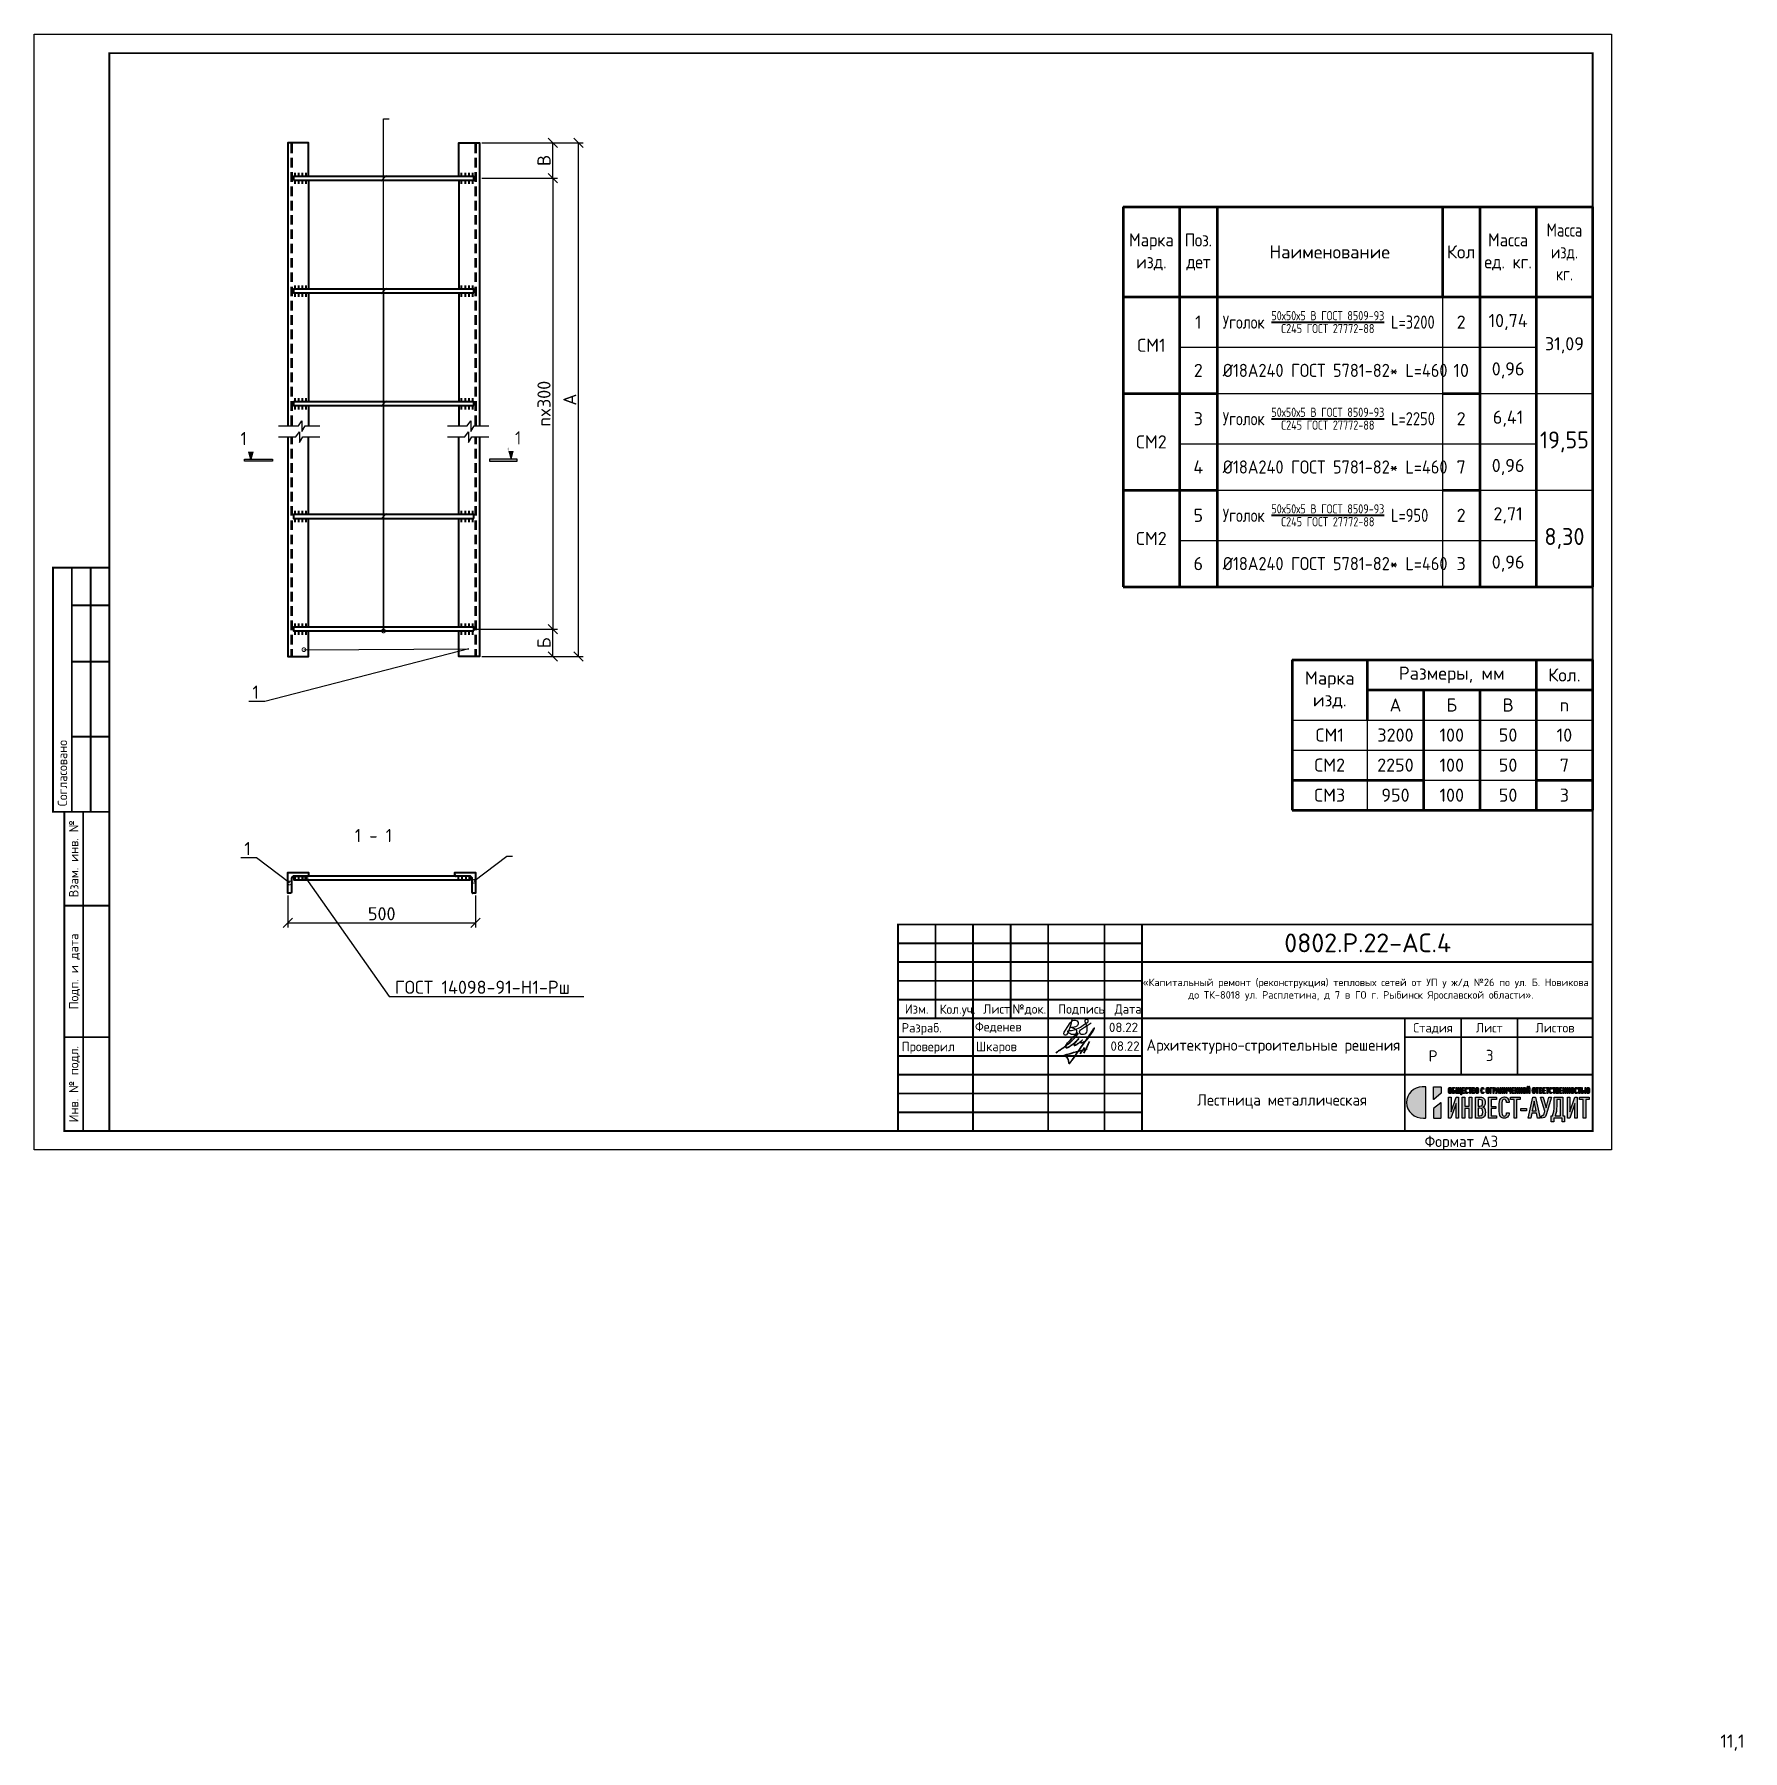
# Model space of a CAD drawing. Header units: millimetres. Extents: x 1601 to 14530, y 1157 to 12625.
# Drawn here: x 8314.4 to 8769.3, y 1985.9 to 2442.9 of the extents above; entities that cross this region are included whole.
import ezdxf
from ezdxf import colors
from ezdxf.entities.mleader import LeaderData, LeaderLine
from ezdxf.enums import TextEntityAlignment as Align
from ezdxf.math import Vec2, Vec3

# ---------------------------------------------------------------- set-up
doc = ezdxf.new("R2010")
doc.units = ezdxf.units.MM
for name, color, linetype in [('PDF3_Geometry', 7, 'Continuous'), ('рамка', 7, 'Continuous'), ('Штриховка', 7, 'Continuous')]:
    doc.layers.add(name, color=color, linetype=linetype)
for name, color, linetype, lineweight in [('Размер 3.5', 250, 'Continuous', 35), ('Размерный', 4, 'Continuous', 30), ('Размеры на чертеже', 250, 'Continuous', 25), ('таблица', 250, 'Continuous', 35)]:
    doc.layers.add(name, color=color, linetype=linetype, lineweight=lineweight)
doc.styles.add('-ISOCPEUR-', font='isocpeur.TTF')
doc.styles.add('GOST', font='GOST Common.ttf')
doc.styles.get("Standard").update_dxf_attribs({"font": 'GOST Common.ttf'})
doc.dimstyles.new('1 к 10', dxfattribs={"dimtxt": 3.5, "dimasz": 2.5, "dimexe": 1.25, "dimexo": 0.625, "dimtad": 1, "dimdec": 1, "dimlfac": 10, "dimrnd": 0.1, "dimtxsty": 'GOST', "dimblk": 'OBLIQUE', "dimcen": 2.5, "dimclrd": 256, "dimclre": 256, "dimclrt": 256, "dimadec": 0, "dimazin": 0, "dimtfac": 1, "dimtdec": 1, "dimtmove": 0, "dimatfit": 3, "dimfxl": 1, "dimlwe": -1, "dimarcsym": 0})

msp = doc.modelspace()

# ---------------------------------------------------------------- texts
at = {"layer": 'Размер 3.5', "insert": (8399.7413, 2227.8387), "char_height": 3.5, "attachment_point": 7, "style": 'GOST'}
msp.add_mtext('1 - 1', dxfattribs=at)
at = {"layer": 'Размерный', "color": 7, "style": '-ISOCPEUR-'}
msp.add_text('11,1', height=3.5, dxfattribs=at).set_placement((8763.3827, 1986.755))
at = {"layer": 'Размерный', "color": 7, "lineweight": 30, "insert": (8571.7567, 2203.5097), "char_height": 5, "width": 185, "attachment_point": 1, "style": '-ISOCPEUR-'}
msp.add_mtext('\\pi65.5,l10;0802.Р.22-АС.4', dxfattribs=at)

# ---------------------------------------------------------------- blocks, each defined once
blk = doc.blocks.new('Лого')
h = blk.add_hatch(color=151)
h.set_gradient(color1=(158, 191, 227), color2=(46, 54, 92), tint=1, name='HEMISPHERICAL')
edge = h.paths.add_edge_path()
edge.add_spline(control_points=[(0.35, 0.49), (-0.19, 0.45), (-0.66, 0.87), (-0.66, 1.41), (-0.66, 1.41), (-0.66, 1.92), (-0.24, 2.34), (0.27, 2.34), (0.27, 2.34), (0.27, 2.34), (0.47, 2.34), (0.47, 2.34), (0.47, 2.34), (0.48, 2.34), (0.48, 2.33), (0.48, 2.33), (0.48, 2.33), (0.48, 2.33), (0.48, 0.51), (0.48, 0.51), (0.48, 0.51), (0.48, 0.5), (0.48, 0.49), (0.47, 0.49), (0.47, 0.49), (0.47, 0.49), (0.35, 0.49), (0.35, 0.49), (0.35, 0.49), (0.35, 0.49), (0.35, 0.49), (0.35, 0.49)], knot_values=[0, 0, 0, 0, 0.111111, 0.111111, 0.111111, 0.111211, 0.222222, 0.222222, 0.222222, 0.222322, 0.333333, 0.333333, 0.333333, 0.333433, 0.444444, 0.444444, 0.444444, 0.444544, 0.555556, 0.555556, 0.555556, 0.555656, 0.666667, 0.666667, 0.666667, 0.666767, 0.777778, 0.777778, 0.777778, 0.777878, 1, 1, 1, 1], degree=3, periodic=0)
edge = h.paths.add_edge_path()
edge.add_spline(control_points=[(0.96, 1.6), (0.96, 1.6), (1.39, 1.97), (1.39, 1.97), (1.39, 1.97), (1.39, 1.97), (1.39, 1.97), (1.39, 1.98), (1.39, 1.98), (1.39, 1.98), (1.39, 2.33), (1.39, 2.33), (1.39, 2.33), (1.39, 2.33), (1.38, 2.34), (1.38, 2.34), (1.38, 2.34), (1.38, 2.34), (0.95, 2.34), (0.95, 2.34), (0.95, 2.34), (0.94, 2.34), (0.93, 2.33), (0.93, 2.33), (0.93, 2.33), (0.93, 2.33), (0.93, 1.61), (0.93, 1.61), (0.93, 1.61), (0.93, 1.61), (0.94, 1.6), (0.94, 1.6), (0.94, 1.6), (0.95, 1.6), (0.95, 1.6), (0.96, 1.6)], knot_values=[0, 0, 0, 0, 0.1, 0.1, 0.1, 0.1001, 0.2, 0.2, 0.2, 0.2001, 0.3, 0.3, 0.3, 0.3001, 0.4, 0.4, 0.4, 0.4001, 0.5, 0.5, 0.5, 0.5001, 0.6, 0.6, 0.6, 0.6001, 0.7, 0.7, 0.7, 0.7001, 0.8, 0.8, 0.8, 0.8001, 1, 1, 1, 1], degree=3, periodic=0)
edge = h.paths.add_edge_path()
edge.add_spline(control_points=[(0.94, 1.06), (0.94, 1.06), (1.37, 1.4), (1.37, 1.4), (1.37, 1.4), (1.37, 1.4), (1.38, 1.4), (1.38, 1.4), (1.38, 1.4), (1.39, 1.4), (1.39, 1.4), (1.39, 1.39), (1.39, 1.39), (1.39, 1.39), (1.39, 0.51), (1.39, 0.51), (1.39, 0.51), (1.39, 0.5), (1.38, 0.49), (1.38, 0.49), (1.38, 0.49), (1.38, 0.49), (0.95, 0.49), (0.95, 0.49), (0.95, 0.49), (0.94, 0.49), (0.93, 0.5), (0.93, 0.51), (0.93, 0.51), (0.93, 0.51), (0.93, 1.05), (0.93, 1.05), (0.93, 1.05), (0.93, 1.05), (0.94, 1.06), (0.94, 1.06)], knot_values=[0, 0, 0, 0, 0.1, 0.1, 0.1, 0.1001, 0.2, 0.2, 0.2, 0.2001, 0.3, 0.3, 0.3, 0.3001, 0.4, 0.4, 0.4, 0.4001, 0.5, 0.5, 0.5, 0.5001, 0.6, 0.6, 0.6, 0.6001, 0.7, 0.7, 0.7, 0.7001, 0.8, 0.8, 0.8, 0.8001, 1, 1, 1, 1], degree=3, periodic=0)
at = {"true_color": 0x2e365c}
h = blk.add_hatch(color=159, dxfattribs=at)
h.dxf.hatch_style = 1
edge = h.paths.add_edge_path()
edge.add_spline(control_points=[(10.17, 1.59), (10.17, 1.59), (10.17, 1.73), (10.17, 1.73), (10.17, 1.73), (10.17, 1.73), (9.6, 1.73), (9.6, 1.73), (9.6, 1.73), (9.6, 1.73), (9.6, 1.59), (9.6, 1.59), (9.6, 1.59), (9.6, 1.59), (9.81, 1.59), (9.81, 1.59), (9.81, 1.59), (9.81, 1.59), (9.81, 0.49), (9.81, 0.49), (9.81, 0.49), (9.81, 0.49), (9.96, 0.49), (9.96, 0.49), (9.96, 0.49), (9.96, 0.49), (9.96, 1.59), (9.96, 1.59), (9.96, 1.59), (9.96, 1.59), (10.17, 1.59), (10.17, 1.59)], knot_values=[0, 0, 0, 0, 0.111111, 0.111111, 0.111111, 0.111211, 0.222222, 0.222222, 0.222222, 0.222322, 0.333333, 0.333333, 0.333333, 0.333433, 0.444444, 0.444444, 0.444444, 0.444544, 0.555556, 0.555556, 0.555556, 0.555656, 0.666667, 0.666667, 0.666667, 0.666767, 0.777778, 0.777778, 0.777778, 0.777878, 1, 1, 1, 1], degree=3, periodic=0)
edge = h.paths.add_edge_path()
edge.add_spline(control_points=[(9.46, 0.49), (9.46, 0.49), (9.46, 1.73), (9.46, 1.73), (9.46, 1.73), (9.46, 1.73), (9.32, 1.73), (9.32, 1.73), (9.32, 1.73), (9.32, 1.73), (9.02, 0.87), (9.02, 0.87), (9.02, 0.87), (9.02, 0.87), (9.02, 1.73), (9.02, 1.73), (9.02, 1.73), (9.02, 1.73), (8.87, 1.73), (8.87, 1.73), (8.87, 1.73), (8.87, 1.73), (8.87, 0.49), (8.87, 0.49), (8.87, 0.49), (8.87, 0.49), (9.01, 0.49), (9.01, 0.49), (9.01, 0.49), (9.01, 0.49), (9.31, 1.35), (9.31, 1.35), (9.31, 1.35), (9.31, 1.35), (9.31, 0.49), (9.31, 0.49), (9.31, 0.49), (9.31, 0.49), (9.46, 0.49), (9.46, 0.49)], knot_values=[0, 0, 0, 0, 0.090909, 0.090909, 0.090909, 0.091009, 0.181818, 0.181818, 0.181818, 0.181918, 0.272727, 0.272727, 0.272727, 0.272827, 0.363636, 0.363636, 0.363636, 0.363736, 0.454545, 0.454545, 0.454545, 0.454645, 0.545455, 0.545455, 0.545455, 0.545555, 0.636364, 0.636364, 0.636364, 0.636464, 0.727273, 0.727273, 0.727273, 0.727373, 0.818182, 0.818182, 0.818182, 0.818282, 1, 1, 1, 1], degree=3, periodic=0)
edge = h.paths.add_edge_path(flags=16)
edge.add_spline(control_points=[(8.46, 0.63), (8.46, 0.63), (8.15, 0.63), (8.15, 0.63), (8.15, 0.63), (8.21, 0.79), (8.24, 0.97), (8.24, 1.2), (8.24, 1.2), (8.24, 1.2), (8.24, 1.59), (8.24, 1.59), (8.24, 1.59), (8.24, 1.59), (8.46, 1.59), (8.46, 1.59), (8.46, 1.59), (8.46, 1.59), (8.46, 0.63), (8.46, 0.63)], knot_values=[0, 0, 0, 0, 0.166667, 0.166667, 0.166667, 0.166767, 0.333333, 0.333333, 0.333333, 0.333433, 0.5, 0.5, 0.5, 0.5001, 0.666667, 0.666667, 0.666667, 0.666767, 1, 1, 1, 1], degree=3, periodic=0)
edge = h.paths.add_edge_path()
edge.add_spline(control_points=[(8.71, 0.27), (8.71, 0.27), (8.71, 0.63), (8.71, 0.63), (8.71, 0.63), (8.71, 0.63), (8.61, 0.63), (8.61, 0.63), (8.61, 0.63), (8.61, 0.63), (8.61, 1.73), (8.61, 1.73), (8.61, 1.73), (8.61, 1.73), (8.09, 1.73), (8.09, 1.73), (8.09, 1.73), (8.09, 1.73), (8.09, 1.23), (8.09, 1.23), (8.09, 1.23), (8.09, 0.99), (8.06, 0.79), (7.99, 0.63), (7.99, 0.63), (7.99, 0.63), (7.92, 0.63), (7.92, 0.63), (7.92, 0.63), (7.92, 0.63), (7.92, 0.27), (7.92, 0.27), (7.92, 0.27), (7.92, 0.27), (8.06, 0.27), (8.06, 0.27), (8.06, 0.27), (8.06, 0.27), (8.06, 0.49), (8.06, 0.49), (8.06, 0.49), (8.06, 0.49), (8.57, 0.49), (8.57, 0.49), (8.57, 0.49), (8.57, 0.49), (8.57, 0.27), (8.57, 0.27), (8.57, 0.27), (8.57, 0.27), (8.71, 0.27), (8.71, 0.27)], knot_values=[0, 0, 0, 0, 0.071429, 0.071429, 0.071429, 0.071529, 0.142857, 0.142857, 0.142857, 0.142957, 0.214286, 0.214286, 0.214286, 0.214386, 0.285714, 0.285714, 0.285714, 0.285814, 0.357143, 0.357143, 0.357143, 0.357243, 0.428571, 0.428571, 0.428571, 0.428671, 0.5, 0.5, 0.5, 0.5001, 0.571429, 0.571429, 0.571429, 0.571529, 0.642857, 0.642857, 0.642857, 0.642957, 0.714286, 0.714286, 0.714286, 0.714386, 0.785714, 0.785714, 0.785714, 0.785814, 0.857143, 0.857143, 0.857143, 0.857243, 1, 1, 1, 1], degree=3, periodic=0)
edge = h.paths.add_edge_path()
edge.add_spline(control_points=[(7.94, 1.73), (7.94, 1.73), (7.77, 1.73), (7.77, 1.73), (7.77, 1.73), (7.77, 1.73), (7.61, 1.1), (7.61, 1.1), (7.61, 1.1), (7.61, 1.1), (7.43, 1.73), (7.43, 1.73), (7.43, 1.73), (7.43, 1.73), (7.27, 1.73), (7.27, 1.73), (7.27, 1.73), (7.27, 1.73), (7.53, 0.89), (7.53, 0.89), (7.53, 0.89), (7.53, 0.89), (7.49, 0.75), (7.49, 0.75), (7.49, 0.75), (7.46, 0.65), (7.43, 0.63), (7.33, 0.63), (7.33, 0.63), (7.33, 0.63), (7.33, 0.49), (7.33, 0.49), (7.33, 0.49), (7.5, 0.49), (7.57, 0.52), (7.62, 0.69), (7.62, 0.69), (7.62, 0.69), (7.94, 1.73), (7.94, 1.73)], knot_values=[0, 0, 0, 0, 0.090909, 0.090909, 0.090909, 0.091009, 0.181818, 0.181818, 0.181818, 0.181918, 0.272727, 0.272727, 0.272727, 0.272827, 0.363636, 0.363636, 0.363636, 0.363736, 0.454545, 0.454545, 0.454545, 0.454645, 0.545455, 0.545455, 0.545455, 0.545555, 0.636364, 0.636364, 0.636364, 0.636464, 0.727273, 0.727273, 0.727273, 0.727373, 0.818182, 0.818182, 0.818182, 0.818282, 1, 1, 1, 1], degree=3, periodic=0)
edge = h.paths.add_edge_path(flags=16)
edge.add_spline(control_points=[(7.02, 0.92), (7.02, 0.92), (6.79, 0.92), (6.79, 0.92), (6.79, 0.92), (6.79, 0.92), (6.9, 1.49), (6.9, 1.49), (6.9, 1.49), (6.9, 1.49), (7.02, 0.92), (7.02, 0.92)], knot_values=[0, 0, 0, 0, 0.25, 0.25, 0.25, 0.2501, 0.5, 0.5, 0.5, 0.5001, 1, 1, 1, 1], degree=3, periodic=0)
edge = h.paths.add_edge_path()
edge.add_spline(control_points=[(7.26, 0.49), (7.26, 0.49), (6.98, 1.73), (6.98, 1.73), (6.98, 1.73), (6.98, 1.73), (6.83, 1.73), (6.83, 1.73), (6.83, 1.73), (6.83, 1.73), (6.55, 0.49), (6.55, 0.49), (6.55, 0.49), (6.55, 0.49), (6.7, 0.49), (6.7, 0.49), (6.7, 0.49), (6.7, 0.49), (6.76, 0.78), (6.76, 0.78), (6.76, 0.78), (6.76, 0.78), (7.05, 0.78), (7.05, 0.78), (7.05, 0.78), (7.05, 0.78), (7.11, 0.49), (7.11, 0.49), (7.11, 0.49), (7.11, 0.49), (7.26, 0.49), (7.26, 0.49)], knot_values=[0, 0, 0, 0, 0.111111, 0.111111, 0.111111, 0.111211, 0.222222, 0.222222, 0.222222, 0.222322, 0.333333, 0.333333, 0.333333, 0.333433, 0.444444, 0.444444, 0.444444, 0.444544, 0.555556, 0.555556, 0.555556, 0.555656, 0.666667, 0.666667, 0.666667, 0.666767, 0.777778, 0.777778, 0.777778, 0.777878, 1, 1, 1, 1], degree=3, periodic=0)
edge = h.paths.add_edge_path()
edge.add_spline(control_points=[(6.45, 0.91), (6.45, 0.91), (6.45, 1.05), (6.45, 1.05), (6.45, 1.05), (6.45, 1.05), (6.11, 1.05), (6.11, 1.05), (6.11, 1.05), (6.11, 1.05), (6.11, 0.91), (6.11, 0.91), (6.11, 0.91), (6.11, 0.91), (6.45, 0.91), (6.45, 0.91)], knot_values=[0, 0, 0, 0, 0.2, 0.2, 0.2, 0.2001, 0.4, 0.4, 0.4, 0.4001, 0.6, 0.6, 0.6, 0.6001, 1, 1, 1, 1], degree=3, periodic=0)
edge = h.paths.add_edge_path()
edge.add_spline(control_points=[(6.07, 1.59), (6.07, 1.59), (6.07, 1.73), (6.07, 1.73), (6.07, 1.73), (6.07, 1.73), (5.51, 1.73), (5.51, 1.73), (5.51, 1.73), (5.51, 1.73), (5.51, 1.59), (5.51, 1.59), (5.51, 1.59), (5.51, 1.59), (5.71, 1.59), (5.71, 1.59), (5.71, 1.59), (5.71, 1.59), (5.71, 0.49), (5.71, 0.49), (5.71, 0.49), (5.71, 0.49), (5.86, 0.49), (5.86, 0.49), (5.86, 0.49), (5.86, 0.49), (5.86, 1.59), (5.86, 1.59), (5.86, 1.59), (5.86, 1.59), (6.07, 1.59), (6.07, 1.59)], knot_values=[0, 0, 0, 0, 0.111111, 0.111111, 0.111111, 0.111211, 0.222222, 0.222222, 0.222222, 0.222322, 0.333333, 0.333333, 0.333333, 0.333433, 0.444444, 0.444444, 0.444444, 0.444544, 0.555556, 0.555556, 0.555556, 0.555656, 0.666667, 0.666667, 0.666667, 0.666767, 0.777778, 0.777778, 0.777778, 0.777878, 1, 1, 1, 1], degree=3, periodic=0)
edge = h.paths.add_edge_path()
edge.add_spline(control_points=[(5.42, 0.8), (5.42, 0.8), (5.27, 0.8), (5.27, 0.8), (5.27, 0.8), (5.27, 0.74), (5.26, 0.69), (5.23, 0.65), (5.23, 0.65), (5.21, 0.63), (5.18, 0.61), (5.14, 0.61), (5.14, 0.61), (5.09, 0.61), (5.05, 0.63), (5.03, 0.66), (5.03, 0.66), (4.99, 0.72), (4.98, 0.82), (4.98, 1.11), (4.98, 1.11), (4.98, 1.4), (4.99, 1.5), (5.03, 1.56), (5.03, 1.56), (5.05, 1.59), (5.09, 1.61), (5.14, 1.61), (5.14, 1.61), (5.18, 1.61), (5.21, 1.59), (5.23, 1.56), (5.23, 1.56), (5.26, 1.53), (5.27, 1.48), (5.27, 1.42), (5.27, 1.42), (5.27, 1.42), (5.42, 1.42), (5.42, 1.42), (5.42, 1.42), (5.42, 1.52), (5.39, 1.61), (5.33, 1.67), (5.33, 1.67), (5.28, 1.72), (5.22, 1.74), (5.14, 1.74), (5.14, 1.74), (5.04, 1.74), (4.97, 1.7), (4.92, 1.65), (4.92, 1.65), (4.84, 1.56), (4.83, 1.45), (4.83, 1.11), (4.83, 1.11), (4.83, 0.77), (4.84, 0.66), (4.92, 0.57), (4.92, 0.57), (4.97, 0.51), (5.04, 0.48), (5.14, 0.48), (5.14, 0.48), (5.22, 0.48), (5.28, 0.5), (5.33, 0.55), (5.33, 0.55), (5.39, 0.6), (5.42, 0.69), (5.42, 0.8)], knot_values=[0, 0, 0, 0, 0.052632, 0.052632, 0.052632, 0.052732, 0.105263, 0.105263, 0.105263, 0.105363, 0.157895, 0.157895, 0.157895, 0.157995, 0.210526, 0.210526, 0.210526, 0.210626, 0.263158, 0.263158, 0.263158, 0.263258, 0.315789, 0.315789, 0.315789, 0.315889, 0.368421, 0.368421, 0.368421, 0.368521, 0.421053, 0.421053, 0.421053, 0.421153, 0.473684, 0.473684, 0.473684, 0.473784, 0.526316, 0.526316, 0.526316, 0.526416, 0.578947, 0.578947, 0.578947, 0.579047, 0.631579, 0.631579, 0.631579, 0.631679, 0.684211, 0.684211, 0.684211, 0.684311, 0.736842, 0.736842, 0.736842, 0.736942, 0.789474, 0.789474, 0.789474, 0.789574, 0.842105, 0.842105, 0.842105, 0.842205, 0.894737, 0.894737, 0.894737, 0.894837, 1, 1, 1, 1], degree=3, periodic=0)
edge = h.paths.add_edge_path()
edge.add_spline(control_points=[(4.68, 0.49), (4.68, 0.49), (4.68, 0.63), (4.68, 0.63), (4.68, 0.63), (4.68, 0.63), (4.35, 0.63), (4.35, 0.63), (4.35, 0.63), (4.35, 0.63), (4.35, 1.05), (4.35, 1.05), (4.35, 1.05), (4.35, 1.05), (4.64, 1.05), (4.64, 1.05), (4.64, 1.05), (4.64, 1.05), (4.64, 1.18), (4.64, 1.18), (4.64, 1.18), (4.64, 1.18), (4.35, 1.18), (4.35, 1.18), (4.35, 1.18), (4.35, 1.18), (4.35, 1.59), (4.35, 1.59), (4.35, 1.59), (4.35, 1.59), (4.68, 1.59), (4.68, 1.59), (4.68, 1.59), (4.68, 1.59), (4.68, 1.73), (4.68, 1.73), (4.68, 1.73), (4.68, 1.73), (4.2, 1.73), (4.2, 1.73), (4.2, 1.73), (4.2, 1.73), (4.2, 0.49), (4.2, 0.49), (4.2, 0.49), (4.2, 0.49), (4.68, 0.49), (4.68, 0.49)], knot_values=[0, 0, 0, 0, 0.076923, 0.076923, 0.076923, 0.077023, 0.153846, 0.153846, 0.153846, 0.153946, 0.230769, 0.230769, 0.230769, 0.230869, 0.307692, 0.307692, 0.307692, 0.307792, 0.384615, 0.384615, 0.384615, 0.384715, 0.461538, 0.461538, 0.461538, 0.461638, 0.538462, 0.538462, 0.538462, 0.538562, 0.615385, 0.615385, 0.615385, 0.615485, 0.692308, 0.692308, 0.692308, 0.692408, 0.769231, 0.769231, 0.769231, 0.769331, 0.846154, 0.846154, 0.846154, 0.846254, 1, 1, 1, 1], degree=3, periodic=0)
edge = h.paths.add_edge_path(flags=16)
edge.add_spline(control_points=[(3.85, 1.4), (3.85, 1.26), (3.8, 1.2), (3.69, 1.2), (3.69, 1.2), (3.69, 1.2), (3.58, 1.2), (3.58, 1.2), (3.58, 1.2), (3.58, 1.2), (3.58, 1.59), (3.58, 1.59), (3.58, 1.59), (3.58, 1.59), (3.69, 1.59), (3.69, 1.59), (3.69, 1.59), (3.8, 1.59), (3.85, 1.54), (3.85, 1.4)], knot_values=[0, 0, 0, 0, 0.166667, 0.166667, 0.166667, 0.166767, 0.333333, 0.333333, 0.333333, 0.333433, 0.5, 0.5, 0.5, 0.5001, 0.666667, 0.666667, 0.666667, 0.666767, 1, 1, 1, 1], degree=3, periodic=0)
edge = h.paths.add_edge_path(flags=16)
edge.add_spline(control_points=[(3.86, 0.85), (3.86, 0.68), (3.8, 0.63), (3.69, 0.63), (3.69, 0.63), (3.69, 0.63), (3.58, 0.63), (3.58, 0.63), (3.58, 0.63), (3.58, 0.63), (3.58, 1.07), (3.58, 1.07), (3.58, 1.07), (3.58, 1.07), (3.69, 1.07), (3.69, 1.07), (3.69, 1.07), (3.8, 1.07), (3.86, 1.01), (3.86, 0.85)], knot_values=[0, 0, 0, 0, 0.166667, 0.166667, 0.166667, 0.166767, 0.333333, 0.333333, 0.333333, 0.333433, 0.5, 0.5, 0.5, 0.5001, 0.666667, 0.666667, 0.666667, 0.666767, 1, 1, 1, 1], degree=3, periodic=0)
edge = h.paths.add_edge_path()
edge.add_spline(control_points=[(4.01, 0.84), (4.01, 0.94), (4, 1.03), (3.93, 1.09), (3.93, 1.09), (3.91, 1.11), (3.88, 1.13), (3.85, 1.14), (3.85, 1.14), (3.88, 1.15), (3.9, 1.16), (3.92, 1.18), (3.92, 1.18), (3.99, 1.24), (4, 1.31), (4, 1.4), (4, 1.4), (4, 1.54), (3.98, 1.6), (3.92, 1.65), (3.92, 1.65), (3.87, 1.7), (3.81, 1.73), (3.7, 1.73), (3.7, 1.73), (3.7, 1.73), (3.43, 1.73), (3.43, 1.73), (3.43, 1.73), (3.43, 1.73), (3.43, 0.49), (3.43, 0.49), (3.43, 0.49), (3.43, 0.49), (3.7, 0.49), (3.7, 0.49), (3.7, 0.49), (3.81, 0.49), (3.88, 0.51), (3.93, 0.57), (3.93, 0.57), (3.98, 0.62), (4.01, 0.69), (4.01, 0.84)], knot_values=[0, 0, 0, 0, 0.083333, 0.083333, 0.083333, 0.083433, 0.166667, 0.166667, 0.166667, 0.166767, 0.25, 0.25, 0.25, 0.2501, 0.333333, 0.333333, 0.333333, 0.333433, 0.416667, 0.416667, 0.416667, 0.416767, 0.5, 0.5, 0.5, 0.5001, 0.583333, 0.583333, 0.583333, 0.583433, 0.666667, 0.666667, 0.666667, 0.666767, 0.75, 0.75, 0.75, 0.7501, 0.833333, 0.833333, 0.833333, 0.833433, 1, 1, 1, 1], degree=3, periodic=0)
edge = h.paths.add_edge_path()
edge.add_spline(control_points=[(3.21, 0.49), (3.21, 0.49), (3.21, 1.73), (3.21, 1.73), (3.21, 1.73), (3.21, 1.73), (3.06, 1.73), (3.06, 1.73), (3.06, 1.73), (3.06, 1.73), (3.06, 1.19), (3.06, 1.19), (3.06, 1.19), (3.06, 1.19), (2.79, 1.19), (2.79, 1.19), (2.79, 1.19), (2.79, 1.19), (2.79, 1.73), (2.79, 1.73), (2.79, 1.73), (2.79, 1.73), (2.64, 1.73), (2.64, 1.73), (2.64, 1.73), (2.64, 1.73), (2.64, 0.49), (2.64, 0.49), (2.64, 0.49), (2.64, 0.49), (2.79, 0.49), (2.79, 0.49), (2.79, 0.49), (2.79, 0.49), (2.79, 1.05), (2.79, 1.05), (2.79, 1.05), (2.79, 1.05), (3.06, 1.05), (3.06, 1.05), (3.06, 1.05), (3.06, 1.05), (3.06, 0.49), (3.06, 0.49), (3.06, 0.49), (3.06, 0.49), (3.21, 0.49), (3.21, 0.49)], knot_values=[0, 0, 0, 0, 0.076923, 0.076923, 0.076923, 0.077023, 0.153846, 0.153846, 0.153846, 0.153946, 0.230769, 0.230769, 0.230769, 0.230869, 0.307692, 0.307692, 0.307692, 0.307792, 0.384615, 0.384615, 0.384615, 0.384715, 0.461538, 0.461538, 0.461538, 0.461638, 0.538462, 0.538462, 0.538462, 0.538562, 0.615385, 0.615385, 0.615385, 0.615485, 0.692308, 0.692308, 0.692308, 0.692408, 0.769231, 0.769231, 0.769231, 0.769331, 0.846154, 0.846154, 0.846154, 0.846254, 1, 1, 1, 1], degree=3, periodic=0)
edge = h.paths.add_edge_path()
edge.add_spline(control_points=[(2.42, 0.49), (2.42, 0.49), (2.42, 1.73), (2.42, 1.73), (2.42, 1.73), (2.42, 1.73), (2.28, 1.73), (2.28, 1.73), (2.28, 1.73), (2.28, 1.73), (1.98, 0.87), (1.98, 0.87), (1.98, 0.87), (1.98, 0.87), (1.98, 1.73), (1.98, 1.73), (1.98, 1.73), (1.98, 1.73), (1.83, 1.73), (1.83, 1.73), (1.83, 1.73), (1.83, 1.73), (1.83, 0.49), (1.83, 0.49), (1.83, 0.49), (1.83, 0.49), (1.96, 0.49), (1.96, 0.49), (1.96, 0.49), (1.96, 0.49), (2.27, 1.35), (2.27, 1.35), (2.27, 1.35), (2.27, 1.35), (2.27, 0.49), (2.27, 0.49), (2.27, 0.49), (2.27, 0.49), (2.42, 0.49), (2.42, 0.49)], knot_values=[0, 0, 0, 0, 0.090909, 0.090909, 0.090909, 0.091009, 0.181818, 0.181818, 0.181818, 0.181918, 0.272727, 0.272727, 0.272727, 0.272827, 0.363636, 0.363636, 0.363636, 0.363736, 0.454545, 0.454545, 0.454545, 0.454645, 0.545455, 0.545455, 0.545455, 0.545555, 0.636364, 0.636364, 0.636364, 0.636464, 0.727273, 0.727273, 0.727273, 0.727373, 0.818182, 0.818182, 0.818182, 0.818282, 1, 1, 1, 1], degree=3, periodic=0)
edge = h.paths.add_edge_path(flags=16)
edge.add_spline(control_points=[(10.15, 2.12), (10.15, 2.03), (10.15, 2.01), (10.13, 1.99), (10.13, 1.99), (10.13, 1.98), (10.12, 1.97), (10.11, 1.97), (10.11, 1.97), (10.09, 1.97), (10.08, 1.98), (10.08, 1.99), (10.08, 1.99), (10.06, 2.01), (10.06, 2.03), (10.06, 2.12), (10.06, 2.12), (10.06, 2.21), (10.06, 2.24), (10.08, 2.25), (10.08, 2.25), (10.08, 2.26), (10.09, 2.27), (10.11, 2.27), (10.11, 2.27), (10.12, 2.27), (10.13, 2.26), (10.13, 2.25), (10.13, 2.25), (10.15, 2.24), (10.15, 2.21), (10.15, 2.12)], knot_values=[0, 0, 0, 0, 0.111111, 0.111111, 0.111111, 0.111211, 0.222222, 0.222222, 0.222222, 0.222322, 0.333333, 0.333333, 0.333333, 0.333433, 0.444444, 0.444444, 0.444444, 0.444544, 0.555556, 0.555556, 0.555556, 0.555656, 0.666667, 0.666667, 0.666667, 0.666767, 0.777778, 0.777778, 0.777778, 0.777878, 1, 1, 1, 1], degree=3, periodic=0)
edge = h.paths.add_edge_path()
edge.add_spline(control_points=[(9.97, 1.94), (9.97, 1.94), (9.97, 2.1), (9.97, 2.1), (9.97, 2.1), (9.97, 2.1), (10.02, 2.1), (10.02, 2.1), (10.02, 2.1), (10.02, 2.02), (10.02, 1.99), (10.04, 1.96), (10.04, 1.96), (10.06, 1.95), (10.08, 1.94), (10.11, 1.94), (10.11, 1.94), (10.13, 1.94), (10.15, 1.95), (10.17, 1.96), (10.17, 1.96), (10.19, 1.99), (10.19, 2.02), (10.19, 2.12), (10.19, 2.12), (10.19, 2.22), (10.19, 2.25), (10.17, 2.28), (10.17, 2.28), (10.15, 2.29), (10.13, 2.31), (10.11, 2.31), (10.11, 2.31), (10.08, 2.31), (10.06, 2.29), (10.04, 2.28), (10.04, 2.28), (10.02, 2.25), (10.02, 2.23), (10.02, 2.14), (10.02, 2.14), (10.02, 2.14), (9.97, 2.14), (9.97, 2.14), (9.97, 2.14), (9.97, 2.14), (9.97, 2.3), (9.97, 2.3), (9.97, 2.3), (9.97, 2.3), (9.93, 2.3), (9.93, 2.3), (9.93, 2.3), (9.93, 2.3), (9.93, 1.94), (9.93, 1.94), (9.93, 1.94), (9.93, 1.94), (9.97, 1.94), (9.97, 1.94)], knot_values=[0, 0, 0, 0, 0.0625, 0.0625, 0.0625, 0.0626, 0.125, 0.125, 0.125, 0.1251, 0.1875, 0.1875, 0.1875, 0.1876, 0.25, 0.25, 0.25, 0.2501, 0.3125, 0.3125, 0.3125, 0.3126, 0.375, 0.375, 0.375, 0.3751, 0.4375, 0.4375, 0.4375, 0.4376, 0.5, 0.5, 0.5, 0.5001, 0.5625, 0.5625, 0.5625, 0.5626, 0.625, 0.625, 0.625, 0.6251, 0.6875, 0.6875, 0.6875, 0.6876, 0.75, 0.75, 0.75, 0.7501, 0.8125, 0.8125, 0.8125, 0.8126, 0.875, 0.875, 0.875, 0.8751, 1, 1, 1, 1], degree=3, periodic=0)
edge = h.paths.add_edge_path(flags=16)
edge.add_spline(control_points=[(9.83, 2.05), (9.83, 2), (9.82, 1.98), (9.79, 1.98), (9.79, 1.98), (9.79, 1.98), (9.75, 1.98), (9.75, 1.98), (9.75, 1.98), (9.75, 1.98), (9.75, 2.11), (9.75, 2.11), (9.75, 2.11), (9.75, 2.11), (9.79, 2.11), (9.79, 2.11), (9.79, 2.11), (9.82, 2.11), (9.83, 2.09), (9.83, 2.05)], knot_values=[0, 0, 0, 0, 0.166667, 0.166667, 0.166667, 0.166767, 0.333333, 0.333333, 0.333333, 0.333433, 0.5, 0.5, 0.5, 0.5001, 0.666667, 0.666667, 0.666667, 0.666767, 1, 1, 1, 1], degree=3, periodic=0)
edge = h.paths.add_edge_path()
edge.add_spline(control_points=[(9.88, 2.05), (9.88, 2.13), (9.85, 2.15), (9.79, 2.15), (9.79, 2.15), (9.79, 2.15), (9.75, 2.15), (9.75, 2.15), (9.75, 2.15), (9.75, 2.15), (9.75, 2.3), (9.75, 2.3), (9.75, 2.3), (9.75, 2.3), (9.71, 2.3), (9.71, 2.3), (9.71, 2.3), (9.71, 2.3), (9.71, 1.94), (9.71, 1.94), (9.71, 1.94), (9.71, 1.94), (9.79, 1.94), (9.79, 1.94), (9.79, 1.94), (9.85, 1.94), (9.88, 1.97), (9.88, 2.05)], knot_values=[0, 0, 0, 0, 0.125, 0.125, 0.125, 0.1251, 0.25, 0.25, 0.25, 0.2501, 0.375, 0.375, 0.375, 0.3751, 0.5, 0.5, 0.5, 0.5001, 0.625, 0.625, 0.625, 0.6251, 0.75, 0.75, 0.75, 0.7501, 1, 1, 1, 1], degree=3, periodic=0)
edge = h.paths.add_edge_path()
edge.add_spline(control_points=[(9.67, 2.26), (9.67, 2.26), (9.67, 2.3), (9.67, 2.3), (9.67, 2.3), (9.67, 2.3), (9.5, 2.3), (9.5, 2.3), (9.5, 2.3), (9.5, 2.3), (9.5, 2.26), (9.5, 2.26), (9.5, 2.26), (9.5, 2.26), (9.56, 2.26), (9.56, 2.26), (9.56, 2.26), (9.56, 2.26), (9.56, 1.94), (9.56, 1.94), (9.56, 1.94), (9.56, 1.94), (9.61, 1.94), (9.61, 1.94), (9.61, 1.94), (9.61, 1.94), (9.61, 2.26), (9.61, 2.26), (9.61, 2.26), (9.61, 2.26), (9.67, 2.26), (9.67, 2.26)], knot_values=[0, 0, 0, 0, 0.111111, 0.111111, 0.111111, 0.111211, 0.222222, 0.222222, 0.222222, 0.222322, 0.333333, 0.333333, 0.333333, 0.333433, 0.444444, 0.444444, 0.444444, 0.444544, 0.555556, 0.555556, 0.555556, 0.555656, 0.666667, 0.666667, 0.666667, 0.666767, 0.777778, 0.777778, 0.777778, 0.777878, 1, 1, 1, 1], degree=3, periodic=0)
edge = h.paths.add_edge_path()
edge.add_spline(control_points=[(9.48, 2.03), (9.48, 2.03), (9.43, 2.03), (9.43, 2.03), (9.43, 2.03), (9.43, 2.01), (9.43, 2), (9.42, 1.99), (9.42, 1.99), (9.42, 1.98), (9.41, 1.97), (9.39, 1.97), (9.39, 1.97), (9.38, 1.97), (9.37, 1.98), (9.36, 1.99), (9.36, 1.99), (9.35, 2.01), (9.35, 2.03), (9.35, 2.12), (9.35, 2.12), (9.35, 2.21), (9.35, 2.24), (9.36, 2.25), (9.36, 2.25), (9.37, 2.26), (9.38, 2.27), (9.39, 2.27), (9.39, 2.27), (9.41, 2.27), (9.42, 2.26), (9.42, 2.25), (9.42, 2.25), (9.43, 2.24), (9.43, 2.23), (9.43, 2.21), (9.43, 2.21), (9.43, 2.21), (9.48, 2.21), (9.48, 2.21), (9.48, 2.21), (9.48, 2.24), (9.47, 2.27), (9.45, 2.28), (9.45, 2.28), (9.44, 2.3), (9.42, 2.31), (9.39, 2.31), (9.39, 2.31), (9.36, 2.31), (9.34, 2.29), (9.33, 2.28), (9.33, 2.28), (9.31, 2.25), (9.3, 2.22), (9.3, 2.12), (9.3, 2.12), (9.3, 2.02), (9.31, 1.99), (9.33, 1.96), (9.33, 1.96), (9.34, 1.95), (9.36, 1.94), (9.39, 1.94), (9.39, 1.94), (9.42, 1.94), (9.43, 1.94), (9.45, 1.96), (9.45, 1.96), (9.47, 1.97), (9.48, 2), (9.48, 2.03)], knot_values=[0, 0, 0, 0, 0.052632, 0.052632, 0.052632, 0.052732, 0.105263, 0.105263, 0.105263, 0.105363, 0.157895, 0.157895, 0.157895, 0.157995, 0.210526, 0.210526, 0.210526, 0.210626, 0.263158, 0.263158, 0.263158, 0.263258, 0.315789, 0.315789, 0.315789, 0.315889, 0.368421, 0.368421, 0.368421, 0.368521, 0.421053, 0.421053, 0.421053, 0.421153, 0.473684, 0.473684, 0.473684, 0.473784, 0.526316, 0.526316, 0.526316, 0.526416, 0.578947, 0.578947, 0.578947, 0.579047, 0.631579, 0.631579, 0.631579, 0.631679, 0.684211, 0.684211, 0.684211, 0.684311, 0.736842, 0.736842, 0.736842, 0.736942, 0.789474, 0.789474, 0.789474, 0.789574, 0.842105, 0.842105, 0.842105, 0.842205, 0.894737, 0.894737, 0.894737, 0.894837, 1, 1, 1, 1], degree=3, periodic=0)
edge = h.paths.add_edge_path(flags=16)
edge.add_spline(control_points=[(9.21, 2.12), (9.21, 2.03), (9.21, 2.01), (9.2, 1.99), (9.2, 1.99), (9.19, 1.98), (9.18, 1.97), (9.17, 1.97), (9.17, 1.97), (9.15, 1.97), (9.14, 1.98), (9.14, 1.99), (9.14, 1.99), (9.13, 2.01), (9.12, 2.03), (9.12, 2.12), (9.12, 2.12), (9.12, 2.21), (9.13, 2.24), (9.14, 2.25), (9.14, 2.25), (9.14, 2.26), (9.15, 2.27), (9.17, 2.27), (9.17, 2.27), (9.18, 2.27), (9.19, 2.26), (9.2, 2.25), (9.2, 2.25), (9.21, 2.24), (9.21, 2.21), (9.21, 2.12)], knot_values=[0, 0, 0, 0, 0.111111, 0.111111, 0.111111, 0.111211, 0.222222, 0.222222, 0.222222, 0.222322, 0.333333, 0.333333, 0.333333, 0.333433, 0.444444, 0.444444, 0.444444, 0.444544, 0.555556, 0.555556, 0.555556, 0.555656, 0.666667, 0.666667, 0.666667, 0.666767, 0.777778, 0.777778, 0.777778, 0.777878, 1, 1, 1, 1], degree=3, periodic=0)
edge = h.paths.add_edge_path()
edge.add_spline(control_points=[(9.26, 2.12), (9.26, 2.22), (9.25, 2.25), (9.23, 2.28), (9.23, 2.28), (9.22, 2.29), (9.2, 2.31), (9.17, 2.31), (9.17, 2.31), (9.14, 2.31), (9.12, 2.29), (9.11, 2.28), (9.11, 2.28), (9.08, 2.25), (9.08, 2.22), (9.08, 2.12), (9.08, 2.12), (9.08, 2.02), (9.08, 1.99), (9.11, 1.96), (9.11, 1.96), (9.12, 1.95), (9.14, 1.94), (9.17, 1.94), (9.17, 1.94), (9.2, 1.94), (9.22, 1.95), (9.23, 1.96), (9.23, 1.96), (9.25, 1.99), (9.26, 2.02), (9.26, 2.12)], knot_values=[0, 0, 0, 0, 0.111111, 0.111111, 0.111111, 0.111211, 0.222222, 0.222222, 0.222222, 0.222322, 0.333333, 0.333333, 0.333333, 0.333433, 0.444444, 0.444444, 0.444444, 0.444544, 0.555556, 0.555556, 0.555556, 0.555656, 0.666667, 0.666667, 0.666667, 0.666767, 0.777778, 0.777778, 0.777778, 0.777878, 1, 1, 1, 1], degree=3, periodic=0)
edge = h.paths.add_edge_path()
edge.add_spline(control_points=[(9.02, 1.94), (9.02, 1.94), (9.02, 2.3), (9.02, 2.3), (9.02, 2.3), (9.02, 2.3), (8.98, 2.3), (8.98, 2.3), (8.98, 2.3), (8.98, 2.3), (8.98, 2.14), (8.98, 2.14), (8.98, 2.14), (8.98, 2.14), (8.9, 2.14), (8.9, 2.14), (8.9, 2.14), (8.9, 2.14), (8.9, 2.3), (8.9, 2.3), (8.9, 2.3), (8.9, 2.3), (8.86, 2.3), (8.86, 2.3), (8.86, 2.3), (8.86, 2.3), (8.86, 1.94), (8.86, 1.94), (8.86, 1.94), (8.86, 1.94), (8.9, 1.94), (8.9, 1.94), (8.9, 1.94), (8.9, 1.94), (8.9, 2.1), (8.9, 2.1), (8.9, 2.1), (8.9, 2.1), (8.98, 2.1), (8.98, 2.1), (8.98, 2.1), (8.98, 2.1), (8.98, 1.94), (8.98, 1.94), (8.98, 1.94), (8.98, 1.94), (9.02, 1.94), (9.02, 1.94)], knot_values=[0, 0, 0, 0, 0.076923, 0.076923, 0.076923, 0.077023, 0.153846, 0.153846, 0.153846, 0.153946, 0.230769, 0.230769, 0.230769, 0.230869, 0.307692, 0.307692, 0.307692, 0.307792, 0.384615, 0.384615, 0.384615, 0.384715, 0.461538, 0.461538, 0.461538, 0.461638, 0.538462, 0.538462, 0.538462, 0.538562, 0.615385, 0.615385, 0.615385, 0.615485, 0.692308, 0.692308, 0.692308, 0.692408, 0.769231, 0.769231, 0.769231, 0.769331, 0.846154, 0.846154, 0.846154, 0.846254, 1, 1, 1, 1], degree=3, periodic=0)
edge = h.paths.add_edge_path()
edge.add_spline(control_points=[(8.79, 1.94), (8.79, 1.94), (8.79, 2.3), (8.79, 2.3), (8.79, 2.3), (8.79, 2.3), (8.75, 2.3), (8.75, 2.3), (8.75, 2.3), (8.75, 2.3), (8.75, 2.14), (8.75, 2.14), (8.75, 2.14), (8.75, 2.14), (8.67, 2.14), (8.67, 2.14), (8.67, 2.14), (8.67, 2.14), (8.67, 2.3), (8.67, 2.3), (8.67, 2.3), (8.67, 2.3), (8.62, 2.3), (8.62, 2.3), (8.62, 2.3), (8.62, 2.3), (8.62, 1.94), (8.62, 1.94), (8.62, 1.94), (8.62, 1.94), (8.67, 1.94), (8.67, 1.94), (8.67, 1.94), (8.67, 1.94), (8.67, 2.1), (8.67, 2.1), (8.67, 2.1), (8.67, 2.1), (8.75, 2.1), (8.75, 2.1), (8.75, 2.1), (8.75, 2.1), (8.75, 1.94), (8.75, 1.94), (8.75, 1.94), (8.75, 1.94), (8.79, 1.94), (8.79, 1.94)], knot_values=[0, 0, 0, 0, 0.076923, 0.076923, 0.076923, 0.077023, 0.153846, 0.153846, 0.153846, 0.153946, 0.230769, 0.230769, 0.230769, 0.230869, 0.307692, 0.307692, 0.307692, 0.307792, 0.384615, 0.384615, 0.384615, 0.384715, 0.461538, 0.461538, 0.461538, 0.461638, 0.538462, 0.538462, 0.538462, 0.538562, 0.615385, 0.615385, 0.615385, 0.615485, 0.692308, 0.692308, 0.692308, 0.692408, 0.769231, 0.769231, 0.769231, 0.769331, 0.846154, 0.846154, 0.846154, 0.846254, 1, 1, 1, 1], degree=3, periodic=0)
edge = h.paths.add_edge_path()
edge.add_spline(control_points=[(8.57, 1.94), (8.57, 1.94), (8.57, 1.98), (8.57, 1.98), (8.57, 1.98), (8.57, 1.98), (8.47, 1.98), (8.47, 1.98), (8.47, 1.98), (8.47, 1.98), (8.47, 2.1), (8.47, 2.1), (8.47, 2.1), (8.47, 2.1), (8.56, 2.1), (8.56, 2.1), (8.56, 2.1), (8.56, 2.1), (8.56, 2.14), (8.56, 2.14), (8.56, 2.14), (8.56, 2.14), (8.47, 2.14), (8.47, 2.14), (8.47, 2.14), (8.47, 2.14), (8.47, 2.26), (8.47, 2.26), (8.47, 2.26), (8.47, 2.26), (8.57, 2.26), (8.57, 2.26), (8.57, 2.26), (8.57, 2.26), (8.57, 2.3), (8.57, 2.3), (8.57, 2.3), (8.57, 2.3), (8.43, 2.3), (8.43, 2.3), (8.43, 2.3), (8.43, 2.3), (8.43, 1.94), (8.43, 1.94), (8.43, 1.94), (8.43, 1.94), (8.57, 1.94), (8.57, 1.94)], knot_values=[0, 0, 0, 0, 0.076923, 0.076923, 0.076923, 0.077023, 0.153846, 0.153846, 0.153846, 0.153946, 0.230769, 0.230769, 0.230769, 0.230869, 0.307692, 0.307692, 0.307692, 0.307792, 0.384615, 0.384615, 0.384615, 0.384715, 0.461538, 0.461538, 0.461538, 0.461638, 0.538462, 0.538462, 0.538462, 0.538562, 0.615385, 0.615385, 0.615385, 0.615485, 0.692308, 0.692308, 0.692308, 0.692408, 0.769231, 0.769231, 0.769231, 0.769331, 0.846154, 0.846154, 0.846154, 0.846254, 1, 1, 1, 1], degree=3, periodic=0)
edge = h.paths.add_edge_path(flags=16)
edge.add_spline(control_points=[(8.33, 2.2), (8.33, 2.16), (8.31, 2.15), (8.28, 2.15), (8.28, 2.15), (8.28, 2.15), (8.25, 2.15), (8.25, 2.15), (8.25, 2.15), (8.25, 2.15), (8.25, 2.26), (8.25, 2.26), (8.25, 2.26), (8.25, 2.26), (8.28, 2.26), (8.28, 2.26), (8.28, 2.26), (8.31, 2.26), (8.33, 2.25), (8.33, 2.2)], knot_values=[0, 0, 0, 0, 0.166667, 0.166667, 0.166667, 0.166767, 0.333333, 0.333333, 0.333333, 0.333433, 0.5, 0.5, 0.5, 0.5001, 0.666667, 0.666667, 0.666667, 0.666767, 1, 1, 1, 1], degree=3, periodic=0)
edge = h.paths.add_edge_path(flags=16)
edge.add_spline(control_points=[(8.33, 2.04), (8.33, 1.99), (8.31, 1.98), (8.28, 1.98), (8.28, 1.98), (8.28, 1.98), (8.25, 1.98), (8.25, 1.98), (8.25, 1.98), (8.25, 1.98), (8.25, 2.11), (8.25, 2.11), (8.25, 2.11), (8.25, 2.11), (8.28, 2.11), (8.28, 2.11), (8.28, 2.11), (8.31, 2.11), (8.33, 2.09), (8.33, 2.04)], knot_values=[0, 0, 0, 0, 0.166667, 0.166667, 0.166667, 0.166767, 0.333333, 0.333333, 0.333333, 0.333433, 0.5, 0.5, 0.5, 0.5001, 0.666667, 0.666667, 0.666667, 0.666767, 1, 1, 1, 1], degree=3, periodic=0)
edge = h.paths.add_edge_path()
edge.add_spline(control_points=[(8.37, 2.04), (8.37, 2.07), (8.37, 2.1), (8.35, 2.12), (8.35, 2.12), (8.34, 2.12), (8.34, 2.13), (8.33, 2.13), (8.33, 2.13), (8.34, 2.13), (8.34, 2.14), (8.35, 2.14), (8.35, 2.14), (8.37, 2.16), (8.37, 2.18), (8.37, 2.21), (8.37, 2.21), (8.37, 2.25), (8.36, 2.26), (8.35, 2.28), (8.35, 2.28), (8.33, 2.29), (8.31, 2.3), (8.28, 2.3), (8.28, 2.3), (8.28, 2.3), (8.2, 2.3), (8.2, 2.3), (8.2, 2.3), (8.2, 2.3), (8.2, 1.94), (8.2, 1.94), (8.2, 1.94), (8.2, 1.94), (8.28, 1.94), (8.28, 1.94), (8.28, 1.94), (8.31, 1.94), (8.33, 1.95), (8.35, 1.96), (8.35, 1.96), (8.37, 1.98), (8.37, 2), (8.37, 2.04)], knot_values=[0, 0, 0, 0, 0.083333, 0.083333, 0.083333, 0.083433, 0.166667, 0.166667, 0.166667, 0.166767, 0.25, 0.25, 0.25, 0.2501, 0.333333, 0.333333, 0.333333, 0.333433, 0.416667, 0.416667, 0.416667, 0.416767, 0.5, 0.5, 0.5, 0.5001, 0.583333, 0.583333, 0.583333, 0.583433, 0.666667, 0.666667, 0.666667, 0.666767, 0.75, 0.75, 0.75, 0.7501, 0.833333, 0.833333, 0.833333, 0.833433, 1, 1, 1, 1], degree=3, periodic=0)
edge = h.paths.add_edge_path()
edge.add_spline(control_points=[(8.16, 2.26), (8.16, 2.26), (8.16, 2.3), (8.16, 2.3), (8.16, 2.3), (8.16, 2.3), (8, 2.3), (8, 2.3), (8, 2.3), (8, 2.3), (8, 2.26), (8, 2.26), (8, 2.26), (8, 2.26), (8.06, 2.26), (8.06, 2.26), (8.06, 2.26), (8.06, 2.26), (8.06, 1.94), (8.06, 1.94), (8.06, 1.94), (8.06, 1.94), (8.1, 1.94), (8.1, 1.94), (8.1, 1.94), (8.1, 1.94), (8.1, 2.26), (8.1, 2.26), (8.1, 2.26), (8.1, 2.26), (8.16, 2.26), (8.16, 2.26)], knot_values=[0, 0, 0, 0, 0.111111, 0.111111, 0.111111, 0.111211, 0.222222, 0.222222, 0.222222, 0.222322, 0.333333, 0.333333, 0.333333, 0.333433, 0.444444, 0.444444, 0.444444, 0.444544, 0.555556, 0.555556, 0.555556, 0.555656, 0.666667, 0.666667, 0.666667, 0.666767, 0.777778, 0.777778, 0.777778, 0.777878, 1, 1, 1, 1], degree=3, periodic=0)
edge = h.paths.add_edge_path()
edge.add_spline(control_points=[(7.97, 2.03), (7.97, 2.03), (7.93, 2.03), (7.93, 2.03), (7.93, 2.03), (7.93, 2.01), (7.93, 2), (7.92, 1.99), (7.92, 1.99), (7.91, 1.98), (7.9, 1.97), (7.89, 1.97), (7.89, 1.97), (7.87, 1.97), (7.86, 1.98), (7.86, 1.99), (7.86, 1.99), (7.85, 2.01), (7.84, 2.03), (7.84, 2.12), (7.84, 2.12), (7.84, 2.21), (7.85, 2.24), (7.86, 2.25), (7.86, 2.25), (7.86, 2.26), (7.87, 2.27), (7.89, 2.27), (7.89, 2.27), (7.9, 2.27), (7.91, 2.26), (7.92, 2.25), (7.92, 2.25), (7.93, 2.24), (7.93, 2.23), (7.93, 2.21), (7.93, 2.21), (7.93, 2.21), (7.97, 2.21), (7.97, 2.21), (7.97, 2.21), (7.97, 2.24), (7.96, 2.27), (7.95, 2.28), (7.95, 2.28), (7.93, 2.3), (7.91, 2.31), (7.89, 2.31), (7.89, 2.31), (7.86, 2.31), (7.84, 2.29), (7.83, 2.28), (7.83, 2.28), (7.8, 2.25), (7.8, 2.22), (7.8, 2.12), (7.8, 2.12), (7.8, 2.02), (7.8, 1.99), (7.83, 1.96), (7.83, 1.96), (7.84, 1.95), (7.86, 1.94), (7.89, 1.94), (7.89, 1.94), (7.91, 1.94), (7.93, 1.94), (7.94, 1.96), (7.94, 1.96), (7.96, 1.97), (7.97, 2), (7.97, 2.03)], knot_values=[0, 0, 0, 0, 0.052632, 0.052632, 0.052632, 0.052732, 0.105263, 0.105263, 0.105263, 0.105363, 0.157895, 0.157895, 0.157895, 0.157995, 0.210526, 0.210526, 0.210526, 0.210626, 0.263158, 0.263158, 0.263158, 0.263258, 0.315789, 0.315789, 0.315789, 0.315889, 0.368421, 0.368421, 0.368421, 0.368521, 0.421053, 0.421053, 0.421053, 0.421153, 0.473684, 0.473684, 0.473684, 0.473784, 0.526316, 0.526316, 0.526316, 0.526416, 0.578947, 0.578947, 0.578947, 0.579047, 0.631579, 0.631579, 0.631579, 0.631679, 0.684211, 0.684211, 0.684211, 0.684311, 0.736842, 0.736842, 0.736842, 0.736942, 0.789474, 0.789474, 0.789474, 0.789574, 0.842105, 0.842105, 0.842105, 0.842205, 0.894737, 0.894737, 0.894737, 0.894837, 1, 1, 1, 1], degree=3, periodic=0)
edge = h.paths.add_edge_path()
edge.add_spline(control_points=[(7.77, 2.26), (7.77, 2.26), (7.77, 2.3), (7.77, 2.3), (7.77, 2.3), (7.77, 2.3), (7.61, 2.3), (7.61, 2.3), (7.61, 2.3), (7.61, 2.3), (7.61, 2.26), (7.61, 2.26), (7.61, 2.26), (7.61, 2.26), (7.67, 2.26), (7.67, 2.26), (7.67, 2.26), (7.67, 2.26), (7.67, 1.94), (7.67, 1.94), (7.67, 1.94), (7.67, 1.94), (7.71, 1.94), (7.71, 1.94), (7.71, 1.94), (7.71, 1.94), (7.71, 2.26), (7.71, 2.26), (7.71, 2.26), (7.71, 2.26), (7.77, 2.26), (7.77, 2.26)], knot_values=[0, 0, 0, 0, 0.111111, 0.111111, 0.111111, 0.111211, 0.222222, 0.222222, 0.222222, 0.222322, 0.333333, 0.333333, 0.333333, 0.333433, 0.444444, 0.444444, 0.444444, 0.444544, 0.555556, 0.555556, 0.555556, 0.555656, 0.666667, 0.666667, 0.666667, 0.666767, 0.777778, 0.777778, 0.777778, 0.777878, 1, 1, 1, 1], degree=3, periodic=0)
edge = h.paths.add_edge_path()
edge.add_spline(control_points=[(7.57, 1.94), (7.57, 1.94), (7.57, 1.98), (7.57, 1.98), (7.57, 1.98), (7.57, 1.98), (7.48, 1.98), (7.48, 1.98), (7.48, 1.98), (7.48, 1.98), (7.48, 2.1), (7.48, 2.1), (7.48, 2.1), (7.48, 2.1), (7.56, 2.1), (7.56, 2.1), (7.56, 2.1), (7.56, 2.1), (7.56, 2.14), (7.56, 2.14), (7.56, 2.14), (7.56, 2.14), (7.48, 2.14), (7.48, 2.14), (7.48, 2.14), (7.48, 2.14), (7.48, 2.26), (7.48, 2.26), (7.48, 2.26), (7.48, 2.26), (7.57, 2.26), (7.57, 2.26), (7.57, 2.26), (7.57, 2.26), (7.57, 2.3), (7.57, 2.3), (7.57, 2.3), (7.57, 2.3), (7.43, 2.3), (7.43, 2.3), (7.43, 2.3), (7.43, 2.3), (7.43, 1.94), (7.43, 1.94), (7.43, 1.94), (7.43, 1.94), (7.57, 1.94), (7.57, 1.94)], knot_values=[0, 0, 0, 0, 0.076923, 0.076923, 0.076923, 0.077023, 0.153846, 0.153846, 0.153846, 0.153946, 0.230769, 0.230769, 0.230769, 0.230869, 0.307692, 0.307692, 0.307692, 0.307792, 0.384615, 0.384615, 0.384615, 0.384715, 0.461538, 0.461538, 0.461538, 0.461638, 0.538462, 0.538462, 0.538462, 0.538562, 0.615385, 0.615385, 0.615385, 0.615485, 0.692308, 0.692308, 0.692308, 0.692408, 0.769231, 0.769231, 0.769231, 0.769331, 0.846154, 0.846154, 0.846154, 0.846254, 1, 1, 1, 1], degree=3, periodic=0)
edge = h.paths.add_edge_path(flags=16)
edge.add_spline(control_points=[(7.33, 2.2), (7.33, 2.16), (7.32, 2.15), (7.28, 2.15), (7.28, 2.15), (7.28, 2.15), (7.25, 2.15), (7.25, 2.15), (7.25, 2.15), (7.25, 2.15), (7.25, 2.26), (7.25, 2.26), (7.25, 2.26), (7.25, 2.26), (7.28, 2.26), (7.28, 2.26), (7.28, 2.26), (7.32, 2.26), (7.33, 2.25), (7.33, 2.2)], knot_values=[0, 0, 0, 0, 0.166667, 0.166667, 0.166667, 0.166767, 0.333333, 0.333333, 0.333333, 0.333433, 0.5, 0.5, 0.5, 0.5001, 0.666667, 0.666667, 0.666667, 0.666767, 1, 1, 1, 1], degree=3, periodic=0)
edge = h.paths.add_edge_path(flags=16)
edge.add_spline(control_points=[(7.33, 2.04), (7.33, 1.99), (7.32, 1.98), (7.28, 1.98), (7.28, 1.98), (7.28, 1.98), (7.25, 1.98), (7.25, 1.98), (7.25, 1.98), (7.25, 1.98), (7.25, 2.11), (7.25, 2.11), (7.25, 2.11), (7.25, 2.11), (7.28, 2.11), (7.28, 2.11), (7.28, 2.11), (7.32, 2.11), (7.33, 2.09), (7.33, 2.04)], knot_values=[0, 0, 0, 0, 0.166667, 0.166667, 0.166667, 0.166767, 0.333333, 0.333333, 0.333333, 0.333433, 0.5, 0.5, 0.5, 0.5001, 0.666667, 0.666667, 0.666667, 0.666767, 1, 1, 1, 1], degree=3, periodic=0)
edge = h.paths.add_edge_path()
edge.add_spline(control_points=[(7.38, 2.04), (7.38, 2.07), (7.37, 2.1), (7.35, 2.12), (7.35, 2.12), (7.35, 2.12), (7.34, 2.13), (7.33, 2.13), (7.33, 2.13), (7.34, 2.13), (7.35, 2.14), (7.35, 2.14), (7.35, 2.14), (7.37, 2.16), (7.37, 2.18), (7.37, 2.21), (7.37, 2.21), (7.37, 2.25), (7.37, 2.26), (7.35, 2.28), (7.35, 2.28), (7.34, 2.29), (7.32, 2.3), (7.29, 2.3), (7.29, 2.3), (7.29, 2.3), (7.21, 2.3), (7.21, 2.3), (7.21, 2.3), (7.21, 2.3), (7.21, 1.94), (7.21, 1.94), (7.21, 1.94), (7.21, 1.94), (7.29, 1.94), (7.29, 1.94), (7.29, 1.94), (7.32, 1.94), (7.34, 1.95), (7.35, 1.96), (7.35, 1.96), (7.37, 1.98), (7.38, 2), (7.38, 2.04)], knot_values=[0, 0, 0, 0, 0.083333, 0.083333, 0.083333, 0.083433, 0.166667, 0.166667, 0.166667, 0.166767, 0.25, 0.25, 0.25, 0.2501, 0.333333, 0.333333, 0.333333, 0.333433, 0.416667, 0.416667, 0.416667, 0.416767, 0.5, 0.5, 0.5, 0.5001, 0.583333, 0.583333, 0.583333, 0.583433, 0.666667, 0.666667, 0.666667, 0.666767, 0.75, 0.75, 0.75, 0.7501, 0.833333, 0.833333, 0.833333, 0.833433, 1, 1, 1, 1], degree=3, periodic=0)
edge = h.paths.add_edge_path()
edge.add_spline(control_points=[(7.17, 2.26), (7.17, 2.26), (7.17, 2.3), (7.17, 2.3), (7.17, 2.3), (7.17, 2.3), (7, 2.3), (7, 2.3), (7, 2.3), (7, 2.3), (7, 2.26), (7, 2.26), (7, 2.26), (7, 2.26), (7.06, 2.26), (7.06, 2.26), (7.06, 2.26), (7.06, 2.26), (7.06, 1.94), (7.06, 1.94), (7.06, 1.94), (7.06, 1.94), (7.11, 1.94), (7.11, 1.94), (7.11, 1.94), (7.11, 1.94), (7.11, 2.26), (7.11, 2.26), (7.11, 2.26), (7.11, 2.26), (7.17, 2.26), (7.17, 2.26)], knot_values=[0, 0, 0, 0, 0.111111, 0.111111, 0.111111, 0.111211, 0.222222, 0.222222, 0.222222, 0.222322, 0.333333, 0.333333, 0.333333, 0.333433, 0.444444, 0.444444, 0.444444, 0.444544, 0.555556, 0.555556, 0.555556, 0.555656, 0.666667, 0.666667, 0.666667, 0.666767, 0.777778, 0.777778, 0.777778, 0.777878, 1, 1, 1, 1], degree=3, periodic=0)
edge = h.paths.add_edge_path(flags=16)
edge.add_spline(control_points=[(6.93, 2.12), (6.93, 2.03), (6.93, 2.01), (6.91, 1.99), (6.91, 1.99), (6.91, 1.98), (6.9, 1.97), (6.88, 1.97), (6.88, 1.97), (6.87, 1.97), (6.86, 1.98), (6.85, 1.99), (6.85, 1.99), (6.84, 2.01), (6.84, 2.03), (6.84, 2.12), (6.84, 2.12), (6.84, 2.21), (6.84, 2.24), (6.85, 2.25), (6.85, 2.25), (6.86, 2.26), (6.87, 2.27), (6.88, 2.27), (6.88, 2.27), (6.9, 2.27), (6.91, 2.26), (6.91, 2.25), (6.91, 2.25), (6.93, 2.24), (6.93, 2.21), (6.93, 2.12)], knot_values=[0, 0, 0, 0, 0.111111, 0.111111, 0.111111, 0.111211, 0.222222, 0.222222, 0.222222, 0.222322, 0.333333, 0.333333, 0.333333, 0.333433, 0.444444, 0.444444, 0.444444, 0.444544, 0.555556, 0.555556, 0.555556, 0.555656, 0.666667, 0.666667, 0.666667, 0.666767, 0.777778, 0.777778, 0.777778, 0.777878, 1, 1, 1, 1], degree=3, periodic=0)
edge = h.paths.add_edge_path()
edge.add_spline(control_points=[(6.97, 2.12), (6.97, 2.22), (6.97, 2.25), (6.94, 2.28), (6.94, 2.28), (6.93, 2.29), (6.91, 2.31), (6.88, 2.31), (6.88, 2.31), (6.85, 2.31), (6.84, 2.29), (6.82, 2.28), (6.82, 2.28), (6.8, 2.25), (6.79, 2.22), (6.79, 2.12), (6.79, 2.12), (6.79, 2.02), (6.8, 1.99), (6.82, 1.96), (6.82, 1.96), (6.84, 1.95), (6.85, 1.94), (6.88, 1.94), (6.88, 1.94), (6.91, 1.94), (6.93, 1.95), (6.94, 1.96), (6.94, 1.96), (6.97, 1.99), (6.97, 2.02), (6.97, 2.12)], knot_values=[0, 0, 0, 0, 0.111111, 0.111111, 0.111111, 0.111211, 0.222222, 0.222222, 0.222222, 0.222322, 0.333333, 0.333333, 0.333333, 0.333433, 0.444444, 0.444444, 0.444444, 0.444544, 0.555556, 0.555556, 0.555556, 0.555656, 0.666667, 0.666667, 0.666667, 0.666767, 0.777778, 0.777778, 0.777778, 0.777878, 1, 1, 1, 1], degree=3, periodic=0)
edge = h.paths.add_edge_path()
edge.add_spline(control_points=[(6.64, 1.94), (6.64, 1.94), (6.64, 2.3), (6.64, 2.3), (6.64, 2.3), (6.64, 2.3), (6.6, 2.3), (6.6, 2.3), (6.6, 2.3), (6.6, 2.3), (6.51, 2.05), (6.51, 2.05), (6.51, 2.05), (6.51, 2.05), (6.51, 2.3), (6.51, 2.3), (6.51, 2.3), (6.51, 2.3), (6.47, 2.3), (6.47, 2.3), (6.47, 2.3), (6.47, 2.3), (6.47, 1.94), (6.47, 1.94), (6.47, 1.94), (6.47, 1.94), (6.51, 1.94), (6.51, 1.94), (6.51, 1.94), (6.51, 1.94), (6.6, 2.19), (6.6, 2.19), (6.6, 2.19), (6.6, 2.19), (6.6, 1.94), (6.6, 1.94), (6.6, 1.94), (6.6, 1.94), (6.64, 1.94), (6.64, 1.94)], knot_values=[0, 0, 0, 0, 0.090909, 0.090909, 0.090909, 0.091009, 0.181818, 0.181818, 0.181818, 0.181918, 0.272727, 0.272727, 0.272727, 0.272827, 0.363636, 0.363636, 0.363636, 0.363736, 0.454545, 0.454545, 0.454545, 0.454645, 0.545455, 0.545455, 0.545455, 0.545555, 0.636364, 0.636364, 0.636364, 0.636464, 0.727273, 0.727273, 0.727273, 0.727373, 0.818182, 0.818182, 0.818182, 0.818282, 1, 1, 1, 1], degree=3, periodic=0)
edge = h.paths.add_edge_path(flags=16)
edge.add_spline(control_points=[(6.37, 2.12), (6.37, 2.03), (6.37, 2.01), (6.36, 1.99), (6.36, 1.99), (6.35, 1.98), (6.34, 1.97), (6.33, 1.97), (6.33, 1.97), (6.31, 1.97), (6.3, 1.98), (6.3, 1.99), (6.3, 1.99), (6.28, 2.01), (6.28, 2.03), (6.28, 2.12), (6.28, 2.12), (6.28, 2.21), (6.28, 2.24), (6.3, 2.25), (6.3, 2.25), (6.3, 2.26), (6.31, 2.27), (6.33, 2.27), (6.33, 2.27), (6.34, 2.27), (6.35, 2.26), (6.36, 2.25), (6.36, 2.25), (6.37, 2.24), (6.37, 2.21), (6.37, 2.12)], knot_values=[0, 0, 0, 0, 0.111111, 0.111111, 0.111111, 0.111211, 0.222222, 0.222222, 0.222222, 0.222322, 0.333333, 0.333333, 0.333333, 0.333433, 0.444444, 0.444444, 0.444444, 0.444544, 0.555556, 0.555556, 0.555556, 0.555656, 0.666667, 0.666667, 0.666667, 0.666767, 0.777778, 0.777778, 0.777778, 0.777878, 1, 1, 1, 1], degree=3, periodic=0)
edge = h.paths.add_edge_path()
edge.add_spline(control_points=[(6.41, 2.12), (6.41, 2.22), (6.41, 2.25), (6.39, 2.28), (6.39, 2.28), (6.37, 2.29), (6.35, 2.31), (6.33, 2.31), (6.33, 2.31), (6.3, 2.31), (6.28, 2.29), (6.26, 2.28), (6.26, 2.28), (6.24, 2.25), (6.24, 2.22), (6.24, 2.12), (6.24, 2.12), (6.24, 2.02), (6.24, 1.99), (6.26, 1.96), (6.26, 1.96), (6.28, 1.95), (6.3, 1.94), (6.33, 1.94), (6.33, 1.94), (6.35, 1.94), (6.37, 1.95), (6.39, 1.96), (6.39, 1.96), (6.41, 1.99), (6.41, 2.02), (6.41, 2.12)], knot_values=[0, 0, 0, 0, 0.111111, 0.111111, 0.111111, 0.111211, 0.222222, 0.222222, 0.222222, 0.222322, 0.333333, 0.333333, 0.333333, 0.333433, 0.444444, 0.444444, 0.444444, 0.444544, 0.555556, 0.555556, 0.555556, 0.555656, 0.666667, 0.666667, 0.666667, 0.666767, 0.777778, 0.777778, 0.777778, 0.777878, 1, 1, 1, 1], degree=3, periodic=0)
edge = h.paths.add_edge_path()
edge.add_spline(control_points=[(6.18, 1.94), (6.18, 1.94), (6.18, 2.3), (6.18, 2.3), (6.18, 2.3), (6.18, 2.3), (6.14, 2.3), (6.14, 2.3), (6.14, 2.3), (6.14, 2.3), (6.14, 2.14), (6.14, 2.14), (6.14, 2.14), (6.14, 2.14), (6.06, 2.14), (6.06, 2.14), (6.06, 2.14), (6.06, 2.14), (6.06, 2.3), (6.06, 2.3), (6.06, 2.3), (6.06, 2.3), (6.01, 2.3), (6.01, 2.3), (6.01, 2.3), (6.01, 2.3), (6.01, 1.94), (6.01, 1.94), (6.01, 1.94), (6.01, 1.94), (6.06, 1.94), (6.06, 1.94), (6.06, 1.94), (6.06, 1.94), (6.06, 2.1), (6.06, 2.1), (6.06, 2.1), (6.06, 2.1), (6.14, 2.1), (6.14, 2.1), (6.14, 2.1), (6.14, 2.1), (6.14, 1.94), (6.14, 1.94), (6.14, 1.94), (6.14, 1.94), (6.18, 1.94), (6.18, 1.94)], knot_values=[0, 0, 0, 0, 0.076923, 0.076923, 0.076923, 0.077023, 0.153846, 0.153846, 0.153846, 0.153946, 0.230769, 0.230769, 0.230769, 0.230869, 0.307692, 0.307692, 0.307692, 0.307792, 0.384615, 0.384615, 0.384615, 0.384715, 0.461538, 0.461538, 0.461538, 0.461638, 0.538462, 0.538462, 0.538462, 0.538562, 0.615385, 0.615385, 0.615385, 0.615485, 0.692308, 0.692308, 0.692308, 0.692408, 0.769231, 0.769231, 0.769231, 0.769331, 0.846154, 0.846154, 0.846154, 0.846254, 1, 1, 1, 1], degree=3, periodic=0)
edge = h.paths.add_edge_path()
edge.add_spline(control_points=[(5.95, 1.94), (5.95, 1.94), (5.95, 2.3), (5.95, 2.3), (5.95, 2.3), (5.95, 2.3), (5.9, 2.3), (5.9, 2.3), (5.9, 2.3), (5.9, 2.3), (5.9, 2.14), (5.9, 2.14), (5.9, 2.14), (5.9, 2.14), (5.82, 2.14), (5.82, 2.14), (5.82, 2.14), (5.82, 2.14), (5.82, 2.3), (5.82, 2.3), (5.82, 2.3), (5.82, 2.3), (5.78, 2.3), (5.78, 2.3), (5.78, 2.3), (5.78, 2.3), (5.78, 1.94), (5.78, 1.94), (5.78, 1.94), (5.78, 1.94), (5.82, 1.94), (5.82, 1.94), (5.82, 1.94), (5.82, 1.94), (5.82, 2.1), (5.82, 2.1), (5.82, 2.1), (5.82, 2.1), (5.9, 2.1), (5.9, 2.1), (5.9, 2.1), (5.9, 2.1), (5.9, 1.94), (5.9, 1.94), (5.9, 1.94), (5.9, 1.94), (5.95, 1.94), (5.95, 1.94)], knot_values=[0, 0, 0, 0, 0.076923, 0.076923, 0.076923, 0.077023, 0.153846, 0.153846, 0.153846, 0.153946, 0.230769, 0.230769, 0.230769, 0.230869, 0.307692, 0.307692, 0.307692, 0.307792, 0.384615, 0.384615, 0.384615, 0.384715, 0.461538, 0.461538, 0.461538, 0.461638, 0.538462, 0.538462, 0.538462, 0.538562, 0.615385, 0.615385, 0.615385, 0.615485, 0.692308, 0.692308, 0.692308, 0.692408, 0.769231, 0.769231, 0.769231, 0.769331, 0.846154, 0.846154, 0.846154, 0.846254, 1, 1, 1, 1], degree=3, periodic=0)
edge = h.paths.add_edge_path()
edge.add_spline(control_points=[(5.73, 1.94), (5.73, 1.94), (5.73, 1.98), (5.73, 1.98), (5.73, 1.98), (5.73, 1.98), (5.63, 1.98), (5.63, 1.98), (5.63, 1.98), (5.63, 1.98), (5.63, 2.1), (5.63, 2.1), (5.63, 2.1), (5.63, 2.1), (5.71, 2.1), (5.71, 2.1), (5.71, 2.1), (5.71, 2.1), (5.71, 2.14), (5.71, 2.14), (5.71, 2.14), (5.71, 2.14), (5.63, 2.14), (5.63, 2.14), (5.63, 2.14), (5.63, 2.14), (5.63, 2.26), (5.63, 2.26), (5.63, 2.26), (5.63, 2.26), (5.73, 2.26), (5.73, 2.26), (5.73, 2.26), (5.73, 2.26), (5.73, 2.3), (5.73, 2.3), (5.73, 2.3), (5.73, 2.3), (5.59, 2.3), (5.59, 2.3), (5.59, 2.3), (5.59, 2.3), (5.59, 1.94), (5.59, 1.94), (5.59, 1.94), (5.59, 1.94), (5.73, 1.94), (5.73, 1.94)], knot_values=[0, 0, 0, 0, 0.076923, 0.076923, 0.076923, 0.077023, 0.153846, 0.153846, 0.153846, 0.153946, 0.230769, 0.230769, 0.230769, 0.230869, 0.307692, 0.307692, 0.307692, 0.307792, 0.384615, 0.384615, 0.384615, 0.384715, 0.461538, 0.461538, 0.461538, 0.461638, 0.538462, 0.538462, 0.538462, 0.538562, 0.615385, 0.615385, 0.615385, 0.615485, 0.692308, 0.692308, 0.692308, 0.692408, 0.769231, 0.769231, 0.769231, 0.769331, 0.846154, 0.846154, 0.846154, 0.846254, 1, 1, 1, 1], degree=3, periodic=0)
edge = h.paths.add_edge_path()
edge.add_spline(control_points=[(5.52, 1.94), (5.52, 1.94), (5.52, 2.3), (5.52, 2.3), (5.52, 2.3), (5.52, 2.3), (5.48, 2.3), (5.48, 2.3), (5.48, 2.3), (5.48, 2.3), (5.48, 2.11), (5.48, 2.11), (5.48, 2.11), (5.47, 2.11), (5.45, 2.11), (5.44, 2.11), (5.44, 2.11), (5.42, 2.11), (5.4, 2.11), (5.4, 2.15), (5.4, 2.15), (5.4, 2.15), (5.4, 2.3), (5.4, 2.3), (5.4, 2.3), (5.4, 2.3), (5.36, 2.3), (5.36, 2.3), (5.36, 2.3), (5.36, 2.3), (5.36, 2.15), (5.36, 2.15), (5.36, 2.15), (5.36, 2.09), (5.38, 2.07), (5.43, 2.07), (5.43, 2.07), (5.45, 2.07), (5.46, 2.07), (5.48, 2.07), (5.48, 2.07), (5.48, 2.07), (5.48, 1.94), (5.48, 1.94), (5.48, 1.94), (5.48, 1.94), (5.52, 1.94), (5.52, 1.94)], knot_values=[0, 0, 0, 0, 0.076923, 0.076923, 0.076923, 0.077023, 0.153846, 0.153846, 0.153846, 0.153946, 0.230769, 0.230769, 0.230769, 0.230869, 0.307692, 0.307692, 0.307692, 0.307792, 0.384615, 0.384615, 0.384615, 0.384715, 0.461538, 0.461538, 0.461538, 0.461638, 0.538462, 0.538462, 0.538462, 0.538562, 0.615385, 0.615385, 0.615385, 0.615485, 0.692308, 0.692308, 0.692308, 0.692408, 0.769231, 0.769231, 0.769231, 0.769331, 0.846154, 0.846154, 0.846154, 0.846254, 1, 1, 1, 1], degree=3, periodic=0)
edge = h.paths.add_edge_path()
edge.add_spline(control_points=[(5.29, 1.94), (5.29, 1.94), (5.29, 2.3), (5.29, 2.3), (5.29, 2.3), (5.29, 2.3), (5.25, 2.3), (5.25, 2.3), (5.25, 2.3), (5.25, 2.3), (5.17, 2.05), (5.17, 2.05), (5.17, 2.05), (5.17, 2.05), (5.17, 2.3), (5.17, 2.3), (5.17, 2.3), (5.17, 2.3), (5.12, 2.3), (5.12, 2.3), (5.12, 2.3), (5.12, 2.3), (5.12, 1.94), (5.12, 1.94), (5.12, 1.94), (5.12, 1.94), (5.16, 1.94), (5.16, 1.94), (5.16, 1.94), (5.16, 1.94), (5.25, 2.19), (5.25, 2.19), (5.25, 2.19), (5.25, 2.19), (5.25, 1.94), (5.25, 1.94), (5.25, 1.94), (5.25, 1.94), (5.29, 1.94), (5.29, 1.94)], knot_values=[0, 0, 0, 0, 0.090909, 0.090909, 0.090909, 0.091009, 0.181818, 0.181818, 0.181818, 0.181918, 0.272727, 0.272727, 0.272727, 0.272827, 0.363636, 0.363636, 0.363636, 0.363736, 0.454545, 0.454545, 0.454545, 0.454645, 0.545455, 0.545455, 0.545455, 0.545555, 0.636364, 0.636364, 0.636364, 0.636464, 0.727273, 0.727273, 0.727273, 0.727373, 0.818182, 0.818182, 0.818182, 0.818282, 1, 1, 1, 1], degree=3, periodic=0)
edge = h.paths.add_edge_path()
edge.add_spline(control_points=[(5.06, 1.94), (5.06, 1.94), (5.06, 2.3), (5.06, 2.3), (5.06, 2.3), (5.06, 2.3), (5.01, 2.3), (5.01, 2.3), (5.01, 2.3), (5.01, 2.3), (5.01, 2.14), (5.01, 2.14), (5.01, 2.14), (5.01, 2.14), (4.93, 2.14), (4.93, 2.14), (4.93, 2.14), (4.93, 2.14), (4.93, 2.3), (4.93, 2.3), (4.93, 2.3), (4.93, 2.3), (4.89, 2.3), (4.89, 2.3), (4.89, 2.3), (4.89, 2.3), (4.89, 1.94), (4.89, 1.94), (4.89, 1.94), (4.89, 1.94), (4.93, 1.94), (4.93, 1.94), (4.93, 1.94), (4.93, 1.94), (4.93, 2.1), (4.93, 2.1), (4.93, 2.1), (4.93, 2.1), (5.01, 2.1), (5.01, 2.1), (5.01, 2.1), (5.01, 2.1), (5.01, 1.94), (5.01, 1.94), (5.01, 1.94), (5.01, 1.94), (5.06, 1.94), (5.06, 1.94)], knot_values=[0, 0, 0, 0, 0.076923, 0.076923, 0.076923, 0.077023, 0.153846, 0.153846, 0.153846, 0.153946, 0.230769, 0.230769, 0.230769, 0.230869, 0.307692, 0.307692, 0.307692, 0.307792, 0.384615, 0.384615, 0.384615, 0.384715, 0.461538, 0.461538, 0.461538, 0.461638, 0.538462, 0.538462, 0.538462, 0.538562, 0.615385, 0.615385, 0.615385, 0.615485, 0.692308, 0.692308, 0.692308, 0.692408, 0.769231, 0.769231, 0.769231, 0.769331, 0.846154, 0.846154, 0.846154, 0.846254, 1, 1, 1, 1], degree=3, periodic=0)
edge = h.paths.add_edge_path(flags=16)
edge.add_spline(control_points=[(4.78, 2.06), (4.78, 2.06), (4.72, 2.06), (4.72, 2.06), (4.72, 2.06), (4.72, 2.06), (4.75, 2.23), (4.75, 2.23), (4.75, 2.23), (4.75, 2.23), (4.78, 2.06), (4.78, 2.06)], knot_values=[0, 0, 0, 0, 0.25, 0.25, 0.25, 0.2501, 0.5, 0.5, 0.5, 0.5001, 1, 1, 1, 1], degree=3, periodic=0)
edge = h.paths.add_edge_path()
edge.add_spline(control_points=[(4.85, 1.94), (4.85, 1.94), (4.77, 2.3), (4.77, 2.3), (4.77, 2.3), (4.77, 2.3), (4.73, 2.3), (4.73, 2.3), (4.73, 2.3), (4.73, 2.3), (4.64, 1.94), (4.64, 1.94), (4.64, 1.94), (4.64, 1.94), (4.69, 1.94), (4.69, 1.94), (4.69, 1.94), (4.69, 1.94), (4.71, 2.03), (4.71, 2.03), (4.71, 2.03), (4.71, 2.03), (4.79, 2.03), (4.79, 2.03), (4.79, 2.03), (4.79, 2.03), (4.81, 1.94), (4.81, 1.94), (4.81, 1.94), (4.81, 1.94), (4.85, 1.94), (4.85, 1.94)], knot_values=[0, 0, 0, 0, 0.111111, 0.111111, 0.111111, 0.111211, 0.222222, 0.222222, 0.222222, 0.222322, 0.333333, 0.333333, 0.333333, 0.333433, 0.444444, 0.444444, 0.444444, 0.444544, 0.555556, 0.555556, 0.555556, 0.555656, 0.666667, 0.666667, 0.666667, 0.666767, 0.777778, 0.777778, 0.777778, 0.777878, 1, 1, 1, 1], degree=3, periodic=0)
edge = h.paths.add_edge_path(flags=16)
edge.add_spline(control_points=[(4.6, 2.2), (4.6, 2.15), (4.59, 2.13), (4.56, 2.13), (4.56, 2.13), (4.56, 2.13), (4.52, 2.13), (4.52, 2.13), (4.52, 2.13), (4.52, 2.13), (4.52, 2.26), (4.52, 2.26), (4.52, 2.26), (4.52, 2.26), (4.56, 2.26), (4.56, 2.26), (4.56, 2.26), (4.59, 2.26), (4.6, 2.24), (4.6, 2.2)], knot_values=[0, 0, 0, 0, 0.166667, 0.166667, 0.166667, 0.166767, 0.333333, 0.333333, 0.333333, 0.333433, 0.5, 0.5, 0.5, 0.5001, 0.666667, 0.666667, 0.666667, 0.666767, 1, 1, 1, 1], degree=3, periodic=0)
edge = h.paths.add_edge_path()
edge.add_spline(control_points=[(4.65, 2.2), (4.65, 2.28), (4.61, 2.3), (4.56, 2.3), (4.56, 2.3), (4.56, 2.3), (4.48, 2.3), (4.48, 2.3), (4.48, 2.3), (4.48, 2.3), (4.48, 1.94), (4.48, 1.94), (4.48, 1.94), (4.48, 1.94), (4.52, 1.94), (4.52, 1.94), (4.52, 1.94), (4.52, 1.94), (4.52, 2.09), (4.52, 2.09), (4.52, 2.09), (4.52, 2.09), (4.56, 2.09), (4.56, 2.09), (4.56, 2.09), (4.61, 2.09), (4.65, 2.12), (4.65, 2.2)], knot_values=[0, 0, 0, 0, 0.125, 0.125, 0.125, 0.1251, 0.25, 0.25, 0.25, 0.2501, 0.375, 0.375, 0.375, 0.3751, 0.5, 0.5, 0.5, 0.5001, 0.625, 0.625, 0.625, 0.6251, 0.75, 0.75, 0.75, 0.7501, 1, 1, 1, 1], degree=3, periodic=0)
edge = h.paths.add_edge_path()
edge.add_spline(control_points=[(4.43, 2.26), (4.43, 2.26), (4.43, 2.3), (4.43, 2.3), (4.43, 2.3), (4.43, 2.3), (4.3, 2.3), (4.3, 2.3), (4.3, 2.3), (4.3, 2.3), (4.3, 1.94), (4.3, 1.94), (4.3, 1.94), (4.3, 1.94), (4.34, 1.94), (4.34, 1.94), (4.34, 1.94), (4.34, 1.94), (4.34, 2.26), (4.34, 2.26), (4.34, 2.26), (4.34, 2.26), (4.43, 2.26), (4.43, 2.26)], knot_values=[0, 0, 0, 0, 0.142857, 0.142857, 0.142857, 0.142957, 0.285714, 0.285714, 0.285714, 0.285814, 0.428571, 0.428571, 0.428571, 0.428671, 0.571429, 0.571429, 0.571429, 0.571529, 0.714286, 0.714286, 0.714286, 0.714386, 1, 1, 1, 1], degree=3, periodic=0)
edge = h.paths.add_edge_path(flags=16)
edge.add_spline(control_points=[(4.2, 2.12), (4.2, 2.03), (4.19, 2.01), (4.18, 1.99), (4.18, 1.99), (4.18, 1.98), (4.17, 1.97), (4.15, 1.97), (4.15, 1.97), (4.14, 1.97), (4.13, 1.98), (4.12, 1.99), (4.12, 1.99), (4.11, 2.01), (4.11, 2.03), (4.11, 2.12), (4.11, 2.12), (4.11, 2.21), (4.11, 2.24), (4.12, 2.25), (4.12, 2.25), (4.13, 2.26), (4.14, 2.27), (4.15, 2.27), (4.15, 2.27), (4.17, 2.27), (4.18, 2.26), (4.18, 2.25), (4.18, 2.25), (4.19, 2.24), (4.2, 2.21), (4.2, 2.12)], knot_values=[0, 0, 0, 0, 0.111111, 0.111111, 0.111111, 0.111211, 0.222222, 0.222222, 0.222222, 0.222322, 0.333333, 0.333333, 0.333333, 0.333433, 0.444444, 0.444444, 0.444444, 0.444544, 0.555556, 0.555556, 0.555556, 0.555656, 0.666667, 0.666667, 0.666667, 0.666767, 0.777778, 0.777778, 0.777778, 0.777878, 1, 1, 1, 1], degree=3, periodic=0)
edge = h.paths.add_edge_path()
edge.add_spline(control_points=[(4.24, 2.12), (4.24, 2.22), (4.24, 2.25), (4.21, 2.28), (4.21, 2.28), (4.2, 2.29), (4.18, 2.31), (4.15, 2.31), (4.15, 2.31), (4.12, 2.31), (4.1, 2.29), (4.09, 2.28), (4.09, 2.28), (4.07, 2.25), (4.06, 2.22), (4.06, 2.12), (4.06, 2.12), (4.06, 2.02), (4.07, 1.99), (4.09, 1.96), (4.09, 1.96), (4.1, 1.95), (4.12, 1.94), (4.15, 1.94), (4.15, 1.94), (4.18, 1.94), (4.2, 1.95), (4.21, 1.96), (4.21, 1.96), (4.24, 1.99), (4.24, 2.02), (4.24, 2.12)], knot_values=[0, 0, 0, 0, 0.111111, 0.111111, 0.111111, 0.111211, 0.222222, 0.222222, 0.222222, 0.222322, 0.333333, 0.333333, 0.333333, 0.333433, 0.444444, 0.444444, 0.444444, 0.444544, 0.555556, 0.555556, 0.555556, 0.555656, 0.666667, 0.666667, 0.666667, 0.666767, 0.777778, 0.777778, 0.777778, 0.777878, 1, 1, 1, 1], degree=3, periodic=0)
edge = h.paths.add_edge_path()
edge.add_spline(control_points=[(3.93, 2.03), (3.93, 2.03), (3.88, 2.03), (3.88, 2.03), (3.88, 2.03), (3.88, 2.01), (3.88, 2), (3.87, 1.99), (3.87, 1.99), (3.87, 1.98), (3.86, 1.97), (3.84, 1.97), (3.84, 1.97), (3.83, 1.97), (3.82, 1.98), (3.81, 1.99), (3.81, 1.99), (3.8, 2.01), (3.8, 2.03), (3.8, 2.12), (3.8, 2.12), (3.8, 2.21), (3.8, 2.24), (3.81, 2.25), (3.81, 2.25), (3.82, 2.26), (3.83, 2.27), (3.84, 2.27), (3.84, 2.27), (3.86, 2.27), (3.87, 2.26), (3.87, 2.25), (3.87, 2.25), (3.88, 2.24), (3.88, 2.23), (3.88, 2.21), (3.88, 2.21), (3.88, 2.21), (3.93, 2.21), (3.93, 2.21), (3.93, 2.21), (3.93, 2.24), (3.92, 2.27), (3.9, 2.28), (3.9, 2.28), (3.89, 2.3), (3.87, 2.31), (3.84, 2.31), (3.84, 2.31), (3.81, 2.31), (3.79, 2.29), (3.78, 2.28), (3.78, 2.28), (3.76, 2.25), (3.75, 2.22), (3.75, 2.12), (3.75, 2.12), (3.75, 2.02), (3.76, 1.99), (3.78, 1.96), (3.78, 1.96), (3.79, 1.95), (3.81, 1.94), (3.84, 1.94), (3.84, 1.94), (3.87, 1.94), (3.88, 1.94), (3.9, 1.96), (3.9, 1.96), (3.92, 1.97), (3.93, 2), (3.93, 2.03)], knot_values=[0, 0, 0, 0, 0.052632, 0.052632, 0.052632, 0.052732, 0.105263, 0.105263, 0.105263, 0.105363, 0.157895, 0.157895, 0.157895, 0.157995, 0.210526, 0.210526, 0.210526, 0.210626, 0.263158, 0.263158, 0.263158, 0.263258, 0.315789, 0.315789, 0.315789, 0.315889, 0.368421, 0.368421, 0.368421, 0.368521, 0.421053, 0.421053, 0.421053, 0.421153, 0.473684, 0.473684, 0.473684, 0.473784, 0.526316, 0.526316, 0.526316, 0.526416, 0.578947, 0.578947, 0.578947, 0.579047, 0.631579, 0.631579, 0.631579, 0.631679, 0.684211, 0.684211, 0.684211, 0.684311, 0.736842, 0.736842, 0.736842, 0.736942, 0.789474, 0.789474, 0.789474, 0.789574, 0.842105, 0.842105, 0.842105, 0.842205, 0.894737, 0.894737, 0.894737, 0.894837, 1, 1, 1, 1], degree=3, periodic=0)
edge = h.paths.add_edge_path(flags=16)
edge.add_spline(control_points=[(3.57, 2.12), (3.57, 2.03), (3.57, 2.01), (3.55, 1.99), (3.55, 1.99), (3.55, 1.98), (3.54, 1.97), (3.52, 1.97), (3.52, 1.97), (3.51, 1.97), (3.5, 1.98), (3.49, 1.99), (3.49, 1.99), (3.48, 2.01), (3.48, 2.03), (3.48, 2.12), (3.48, 2.12), (3.48, 2.21), (3.48, 2.24), (3.49, 2.25), (3.49, 2.25), (3.5, 2.26), (3.51, 2.27), (3.52, 2.27), (3.52, 2.27), (3.54, 2.27), (3.55, 2.26), (3.55, 2.25), (3.55, 2.25), (3.57, 2.24), (3.57, 2.21), (3.57, 2.12)], knot_values=[0, 0, 0, 0, 0.111111, 0.111111, 0.111111, 0.111211, 0.222222, 0.222222, 0.222222, 0.222322, 0.333333, 0.333333, 0.333333, 0.333433, 0.444444, 0.444444, 0.444444, 0.444544, 0.555556, 0.555556, 0.555556, 0.555656, 0.666667, 0.666667, 0.666667, 0.666767, 0.777778, 0.777778, 0.777778, 0.777878, 1, 1, 1, 1], degree=3, periodic=0)
edge = h.paths.add_edge_path()
edge.add_spline(control_points=[(3.61, 2.12), (3.61, 2.22), (3.61, 2.25), (3.58, 2.28), (3.58, 2.28), (3.57, 2.29), (3.55, 2.31), (3.52, 2.31), (3.52, 2.31), (3.49, 2.31), (3.48, 2.29), (3.46, 2.28), (3.46, 2.28), (3.44, 2.25), (3.43, 2.22), (3.43, 2.12), (3.43, 2.12), (3.43, 2.02), (3.44, 1.99), (3.46, 1.96), (3.46, 1.96), (3.48, 1.95), (3.49, 1.94), (3.52, 1.94), (3.52, 1.94), (3.55, 1.94), (3.57, 1.95), (3.58, 1.96), (3.58, 1.96), (3.61, 1.99), (3.61, 2.02), (3.61, 2.12)], knot_values=[0, 0, 0, 0, 0.111111, 0.111111, 0.111111, 0.111211, 0.222222, 0.222222, 0.222222, 0.222322, 0.333333, 0.333333, 0.333333, 0.333433, 0.444444, 0.444444, 0.444444, 0.444544, 0.555556, 0.555556, 0.555556, 0.555656, 0.666667, 0.666667, 0.666667, 0.666767, 0.777778, 0.777778, 0.777778, 0.777878, 1, 1, 1, 1], degree=3, periodic=0)
edge = h.paths.add_edge_path(flags=16)
edge.add_spline(control_points=[(3.34, 2.2), (3.34, 2.16), (3.33, 2.15), (3.3, 2.15), (3.3, 2.15), (3.3, 2.15), (3.27, 2.15), (3.27, 2.15), (3.27, 2.15), (3.27, 2.15), (3.27, 2.26), (3.27, 2.26), (3.27, 2.26), (3.27, 2.26), (3.3, 2.26), (3.3, 2.26), (3.3, 2.26), (3.33, 2.26), (3.34, 2.25), (3.34, 2.2)], knot_values=[0, 0, 0, 0, 0.166667, 0.166667, 0.166667, 0.166767, 0.333333, 0.333333, 0.333333, 0.333433, 0.5, 0.5, 0.5, 0.5001, 0.666667, 0.666667, 0.666667, 0.666767, 1, 1, 1, 1], degree=3, periodic=0)
edge = h.paths.add_edge_path(flags=16)
edge.add_spline(control_points=[(3.35, 2.04), (3.35, 1.99), (3.33, 1.98), (3.3, 1.98), (3.3, 1.98), (3.3, 1.98), (3.27, 1.98), (3.27, 1.98), (3.27, 1.98), (3.27, 1.98), (3.27, 2.11), (3.27, 2.11), (3.27, 2.11), (3.27, 2.11), (3.3, 2.11), (3.3, 2.11), (3.3, 2.11), (3.33, 2.11), (3.35, 2.09), (3.35, 2.04)], knot_values=[0, 0, 0, 0, 0.166667, 0.166667, 0.166667, 0.166767, 0.333333, 0.333333, 0.333333, 0.333433, 0.5, 0.5, 0.5, 0.5001, 0.666667, 0.666667, 0.666667, 0.666767, 1, 1, 1, 1], degree=3, periodic=0)
edge = h.paths.add_edge_path()
edge.add_spline(control_points=[(3.39, 2.04), (3.39, 2.07), (3.39, 2.1), (3.37, 2.12), (3.37, 2.12), (3.36, 2.12), (3.35, 2.13), (3.35, 2.13), (3.35, 2.13), (3.35, 2.13), (3.36, 2.14), (3.37, 2.14), (3.37, 2.14), (3.38, 2.16), (3.39, 2.18), (3.39, 2.21), (3.39, 2.21), (3.39, 2.25), (3.38, 2.26), (3.37, 2.28), (3.37, 2.28), (3.35, 2.29), (3.33, 2.3), (3.3, 2.3), (3.3, 2.3), (3.3, 2.3), (3.22, 2.3), (3.22, 2.3), (3.22, 2.3), (3.22, 2.3), (3.22, 1.94), (3.22, 1.94), (3.22, 1.94), (3.22, 1.94), (3.3, 1.94), (3.3, 1.94), (3.3, 1.94), (3.33, 1.94), (3.35, 1.95), (3.37, 1.96), (3.37, 1.96), (3.38, 1.98), (3.39, 2), (3.39, 2.04)], knot_values=[0, 0, 0, 0, 0.083333, 0.083333, 0.083333, 0.083433, 0.166667, 0.166667, 0.166667, 0.166767, 0.25, 0.25, 0.25, 0.2501, 0.333333, 0.333333, 0.333333, 0.333433, 0.416667, 0.416667, 0.416667, 0.416767, 0.5, 0.5, 0.5, 0.5001, 0.583333, 0.583333, 0.583333, 0.583433, 0.666667, 0.666667, 0.666667, 0.666767, 0.75, 0.75, 0.75, 0.7501, 0.833333, 0.833333, 0.833333, 0.833433, 1, 1, 1, 1], degree=3, periodic=0)
edge = h.paths.add_edge_path()
edge.add_spline(control_points=[(3.18, 2.26), (3.18, 2.26), (3.18, 2.3), (3.18, 2.3), (3.18, 2.3), (3.18, 2.3), (3.01, 2.3), (3.01, 2.3), (3.01, 2.3), (3.01, 2.3), (3.01, 2.26), (3.01, 2.26), (3.01, 2.26), (3.01, 2.26), (3.08, 2.26), (3.08, 2.26), (3.08, 2.26), (3.08, 2.26), (3.08, 1.94), (3.08, 1.94), (3.08, 1.94), (3.08, 1.94), (3.12, 1.94), (3.12, 1.94), (3.12, 1.94), (3.12, 1.94), (3.12, 2.26), (3.12, 2.26), (3.12, 2.26), (3.12, 2.26), (3.18, 2.26), (3.18, 2.26)], knot_values=[0, 0, 0, 0, 0.111111, 0.111111, 0.111111, 0.111211, 0.222222, 0.222222, 0.222222, 0.222322, 0.333333, 0.333333, 0.333333, 0.333433, 0.444444, 0.444444, 0.444444, 0.444544, 0.555556, 0.555556, 0.555556, 0.555656, 0.666667, 0.666667, 0.666667, 0.666767, 0.777778, 0.777778, 0.777778, 0.777878, 1, 1, 1, 1], degree=3, periodic=0)
edge = h.paths.add_edge_path()
edge.add_spline(control_points=[(2.99, 2.03), (2.99, 2.03), (2.95, 2.03), (2.95, 2.03), (2.95, 2.03), (2.95, 2.01), (2.94, 2), (2.93, 1.99), (2.93, 1.99), (2.93, 1.98), (2.92, 1.97), (2.91, 1.97), (2.91, 1.97), (2.89, 1.97), (2.88, 1.98), (2.88, 1.99), (2.88, 1.99), (2.86, 2.01), (2.86, 2.03), (2.86, 2.12), (2.86, 2.12), (2.86, 2.21), (2.86, 2.24), (2.88, 2.25), (2.88, 2.25), (2.88, 2.26), (2.89, 2.27), (2.91, 2.27), (2.91, 2.27), (2.92, 2.27), (2.93, 2.26), (2.93, 2.25), (2.93, 2.25), (2.94, 2.24), (2.95, 2.23), (2.95, 2.21), (2.95, 2.21), (2.95, 2.21), (2.99, 2.21), (2.99, 2.21), (2.99, 2.21), (2.99, 2.24), (2.98, 2.27), (2.96, 2.28), (2.96, 2.28), (2.95, 2.3), (2.93, 2.31), (2.91, 2.31), (2.91, 2.31), (2.88, 2.31), (2.86, 2.29), (2.84, 2.28), (2.84, 2.28), (2.82, 2.25), (2.82, 2.22), (2.82, 2.12), (2.82, 2.12), (2.82, 2.02), (2.82, 1.99), (2.84, 1.96), (2.84, 1.96), (2.86, 1.95), (2.88, 1.94), (2.91, 1.94), (2.91, 1.94), (2.93, 1.94), (2.95, 1.94), (2.96, 1.96), (2.96, 1.96), (2.98, 1.97), (2.99, 2), (2.99, 2.03)], knot_values=[0, 0, 0, 0, 0.052632, 0.052632, 0.052632, 0.052732, 0.105263, 0.105263, 0.105263, 0.105363, 0.157895, 0.157895, 0.157895, 0.157995, 0.210526, 0.210526, 0.210526, 0.210626, 0.263158, 0.263158, 0.263158, 0.263258, 0.315789, 0.315789, 0.315789, 0.315889, 0.368421, 0.368421, 0.368421, 0.368521, 0.421053, 0.421053, 0.421053, 0.421153, 0.473684, 0.473684, 0.473684, 0.473784, 0.526316, 0.526316, 0.526316, 0.526416, 0.578947, 0.578947, 0.578947, 0.579047, 0.631579, 0.631579, 0.631579, 0.631679, 0.684211, 0.684211, 0.684211, 0.684311, 0.736842, 0.736842, 0.736842, 0.736942, 0.789474, 0.789474, 0.789474, 0.789574, 0.842105, 0.842105, 0.842105, 0.842205, 0.894737, 0.894737, 0.894737, 0.894837, 1, 1, 1, 1], degree=3, periodic=0)
edge = h.paths.add_edge_path()
edge.add_spline(control_points=[(2.77, 1.94), (2.77, 1.94), (2.77, 1.98), (2.77, 1.98), (2.77, 1.98), (2.77, 1.98), (2.68, 1.98), (2.68, 1.98), (2.68, 1.98), (2.68, 1.98), (2.68, 2.1), (2.68, 2.1), (2.68, 2.1), (2.68, 2.1), (2.76, 2.1), (2.76, 2.1), (2.76, 2.1), (2.76, 2.1), (2.76, 2.14), (2.76, 2.14), (2.76, 2.14), (2.76, 2.14), (2.68, 2.14), (2.68, 2.14), (2.68, 2.14), (2.68, 2.14), (2.68, 2.26), (2.68, 2.26), (2.68, 2.26), (2.68, 2.26), (2.77, 2.26), (2.77, 2.26), (2.77, 2.26), (2.77, 2.26), (2.77, 2.3), (2.77, 2.3), (2.77, 2.3), (2.77, 2.3), (2.63, 2.3), (2.63, 2.3), (2.63, 2.3), (2.63, 2.3), (2.63, 1.94), (2.63, 1.94), (2.63, 1.94), (2.63, 1.94), (2.77, 1.94), (2.77, 1.94)], knot_values=[0, 0, 0, 0, 0.076923, 0.076923, 0.076923, 0.077023, 0.153846, 0.153846, 0.153846, 0.153946, 0.230769, 0.230769, 0.230769, 0.230869, 0.307692, 0.307692, 0.307692, 0.307792, 0.384615, 0.384615, 0.384615, 0.384715, 0.461538, 0.461538, 0.461538, 0.461638, 0.538462, 0.538462, 0.538462, 0.538562, 0.615385, 0.615385, 0.615385, 0.615485, 0.692308, 0.692308, 0.692308, 0.692408, 0.769231, 0.769231, 0.769231, 0.769331, 0.846154, 0.846154, 0.846154, 0.846254, 1, 1, 1, 1], degree=3, periodic=0)
edge = h.paths.add_edge_path()
edge.add_spline(control_points=[(2.59, 1.87), (2.59, 1.87), (2.59, 1.98), (2.59, 1.98), (2.59, 1.98), (2.59, 1.98), (2.56, 1.98), (2.56, 1.98), (2.56, 1.98), (2.56, 1.98), (2.56, 2.3), (2.56, 2.3), (2.56, 2.3), (2.56, 2.3), (2.52, 2.3), (2.52, 2.3), (2.52, 2.3), (2.52, 2.3), (2.52, 1.98), (2.52, 1.98), (2.52, 1.98), (2.52, 1.98), (2.44, 1.98), (2.44, 1.98), (2.44, 1.98), (2.44, 1.98), (2.44, 2.3), (2.44, 2.3), (2.44, 2.3), (2.44, 2.3), (2.4, 2.3), (2.4, 2.3), (2.4, 2.3), (2.4, 2.3), (2.4, 1.98), (2.4, 1.98), (2.4, 1.98), (2.4, 1.98), (2.33, 1.98), (2.33, 1.98), (2.33, 1.98), (2.33, 1.98), (2.33, 2.3), (2.33, 2.3), (2.33, 2.3), (2.33, 2.3), (2.28, 2.3), (2.28, 2.3), (2.28, 2.3), (2.28, 2.3), (2.28, 1.94), (2.28, 1.94), (2.28, 1.94), (2.28, 1.94), (2.55, 1.94), (2.55, 1.94), (2.55, 1.94), (2.55, 1.94), (2.55, 1.87), (2.55, 1.87), (2.55, 1.87), (2.55, 1.87), (2.59, 1.87), (2.59, 1.87)], knot_values=[0, 0, 0, 0, 0.058824, 0.058824, 0.058824, 0.058924, 0.117647, 0.117647, 0.117647, 0.117747, 0.176471, 0.176471, 0.176471, 0.176571, 0.235294, 0.235294, 0.235294, 0.235394, 0.294118, 0.294118, 0.294118, 0.294218, 0.352941, 0.352941, 0.352941, 0.353041, 0.411765, 0.411765, 0.411765, 0.411865, 0.470588, 0.470588, 0.470588, 0.470688, 0.529412, 0.529412, 0.529412, 0.529512, 0.588235, 0.588235, 0.588235, 0.588335, 0.647059, 0.647059, 0.647059, 0.647159, 0.705882, 0.705882, 0.705882, 0.705982, 0.764706, 0.764706, 0.764706, 0.764806, 0.823529, 0.823529, 0.823529, 0.823629, 0.882353, 0.882353, 0.882353, 0.882453, 1, 1, 1, 1], degree=3, periodic=0)
edge = h.paths.add_edge_path(flags=16)
edge.add_spline(control_points=[(2.18, 2.05), (2.18, 2), (2.17, 1.98), (2.14, 1.98), (2.14, 1.98), (2.14, 1.98), (2.1, 1.98), (2.1, 1.98), (2.1, 1.98), (2.1, 1.98), (2.1, 2.11), (2.1, 2.11), (2.1, 2.11), (2.1, 2.11), (2.14, 2.11), (2.14, 2.11), (2.14, 2.11), (2.17, 2.11), (2.18, 2.09), (2.18, 2.05)], knot_values=[0, 0, 0, 0, 0.166667, 0.166667, 0.166667, 0.166767, 0.333333, 0.333333, 0.333333, 0.333433, 0.5, 0.5, 0.5, 0.5001, 0.666667, 0.666667, 0.666667, 0.666767, 1, 1, 1, 1], degree=3, periodic=0)
edge = h.paths.add_edge_path()
edge.add_spline(control_points=[(2.23, 2.05), (2.23, 2.13), (2.2, 2.15), (2.14, 2.15), (2.14, 2.15), (2.14, 2.15), (2.1, 2.15), (2.1, 2.15), (2.1, 2.15), (2.1, 2.15), (2.1, 2.26), (2.1, 2.26), (2.1, 2.26), (2.1, 2.26), (2.21, 2.26), (2.21, 2.26), (2.21, 2.26), (2.21, 2.26), (2.21, 2.3), (2.21, 2.3), (2.21, 2.3), (2.21, 2.3), (2.06, 2.3), (2.06, 2.3), (2.06, 2.3), (2.06, 2.3), (2.06, 1.94), (2.06, 1.94), (2.06, 1.94), (2.06, 1.94), (2.14, 1.94), (2.14, 1.94), (2.14, 1.94), (2.2, 1.94), (2.23, 1.97), (2.23, 2.05)], knot_values=[0, 0, 0, 0, 0.1, 0.1, 0.1, 0.1001, 0.2, 0.2, 0.2, 0.2001, 0.3, 0.3, 0.3, 0.3001, 0.4, 0.4, 0.4, 0.4001, 0.5, 0.5, 0.5, 0.5001, 0.6, 0.6, 0.6, 0.6001, 0.7, 0.7, 0.7, 0.7001, 0.8, 0.8, 0.8, 0.8001, 1, 1, 1, 1], degree=3, periodic=0)
edge = h.paths.add_edge_path(flags=16)
edge.add_spline(control_points=[(1.96, 2.12), (1.96, 2.03), (1.96, 2.01), (1.94, 1.99), (1.94, 1.99), (1.94, 1.98), (1.93, 1.97), (1.91, 1.97), (1.91, 1.97), (1.9, 1.97), (1.89, 1.98), (1.88, 1.99), (1.88, 1.99), (1.87, 2.01), (1.87, 2.03), (1.87, 2.12), (1.87, 2.12), (1.87, 2.21), (1.87, 2.24), (1.88, 2.25), (1.88, 2.25), (1.89, 2.26), (1.9, 2.27), (1.91, 2.27), (1.91, 2.27), (1.93, 2.27), (1.94, 2.26), (1.94, 2.25), (1.94, 2.25), (1.96, 2.24), (1.96, 2.21), (1.96, 2.12)], knot_values=[0, 0, 0, 0, 0.111111, 0.111111, 0.111111, 0.111211, 0.222222, 0.222222, 0.222222, 0.222322, 0.333333, 0.333333, 0.333333, 0.333433, 0.444444, 0.444444, 0.444444, 0.444544, 0.555556, 0.555556, 0.555556, 0.555656, 0.666667, 0.666667, 0.666667, 0.666767, 0.777778, 0.777778, 0.777778, 0.777878, 1, 1, 1, 1], degree=3, periodic=0)
edge = h.paths.add_edge_path()
edge.add_spline(control_points=[(2, 2.12), (2, 2.22), (2, 2.25), (1.98, 2.28), (1.98, 2.28), (1.96, 2.29), (1.94, 2.31), (1.91, 2.31), (1.91, 2.31), (1.89, 2.31), (1.87, 2.29), (1.85, 2.28), (1.85, 2.28), (1.83, 2.25), (1.83, 2.22), (1.83, 2.12), (1.83, 2.12), (1.83, 2.02), (1.83, 1.99), (1.85, 1.96), (1.85, 1.96), (1.87, 1.95), (1.89, 1.94), (1.91, 1.94), (1.91, 1.94), (1.94, 1.94), (1.96, 1.95), (1.98, 1.96), (1.98, 1.96), (2, 1.99), (2, 2.02), (2, 2.12)], knot_values=[0, 0, 0, 0, 0.111111, 0.111111, 0.111111, 0.111211, 0.222222, 0.222222, 0.222222, 0.222322, 0.333333, 0.333333, 0.333333, 0.333433, 0.444444, 0.444444, 0.444444, 0.444544, 0.555556, 0.555556, 0.555556, 0.555656, 0.666667, 0.666667, 0.666667, 0.666767, 0.777778, 0.777778, 0.777778, 0.777878, 1, 1, 1, 1], degree=3, periodic=0)
h = blk.add_hatch(color=159, dxfattribs=at)
h.dxf.hatch_style = 1
edge = h.paths.add_edge_path()
edge.add_spline(control_points=[(6.5, 2.38), (6.5, 2.34), (6.52, 2.32), (6.56, 2.32), (6.56, 2.32), (6.59, 2.32), (6.62, 2.34), (6.62, 2.38)], knot_values=[0.57143, 0.57143, 0.57143, 0.57143, 0.714286, 0.714286, 0.714286, 0.714386, 1, 1, 1, 1], degree=3, periodic=0)
edge.add_spline(control_points=[(6.62, 2.38), (6.62, 2.38), (6.59, 2.38), (6.59, 2.38), (6.59, 2.38), (6.59, 2.38), (6.59, 2.38), (6.59, 2.38)], knot_values=[0.000001, 0.000001, 0.000001, 0.000001, 0.07143, 0.07143, 0.07143, 0.07153, 0.142859, 0.142859, 0.142859, 0.142859], degree=3, periodic=0)
edge.add_spline(control_points=[(6.59, 2.38), (6.59, 2.36), (6.58, 2.35), (6.56, 2.35), (6.56, 2.35), (6.56, 2.35), (6.56, 2.35), (6.56, 2.35)], knot_values=[0.142859, 0.142859, 0.142859, 0.142859, 0.214287, 0.214287, 0.214287, 0.214387, 0.285716, 0.285716, 0.285716, 0.285716], degree=3, periodic=0)
edge.add_spline(control_points=[(6.56, 2.35), (6.54, 2.35), (6.53, 2.36), (6.53, 2.38)], knot_values=[0.285716, 0.285716, 0.285716, 0.285716, 0.428571, 0.428571, 0.428571, 0.428571], degree=3, periodic=0)
edge.add_spline(control_points=[(6.53, 2.38), (6.53, 2.38), (6.5, 2.38), (6.5, 2.38), (6.5, 2.38), (6.5, 2.38), (6.5, 2.38), (6.5, 2.38)], knot_values=[0.428573, 0.428573, 0.428573, 0.428573, 0.500001, 0.500001, 0.500001, 0.500101, 0.57143, 0.57143, 0.57143, 0.57143], degree=3, periodic=0)
at = {"color": 159}
for points, knots in [([(0.35, 0.49), (-0.19, 0.45), (-0.66, 0.87), (-0.66, 1.41), (-0.66, 1.41), (-0.66, 1.92), (-0.24, 2.34), (0.27, 2.34), (0.27, 2.34), (0.27, 2.34), (0.47, 2.34), (0.47, 2.34), (0.47, 2.34), (0.48, 2.34), (0.48, 2.33), (0.48, 2.33), (0.48, 2.33), (0.48, 2.33), (0.48, 0.51), (0.48, 0.51), (0.48, 0.51), (0.48, 0.5), (0.48, 0.49), (0.47, 0.49), (0.47, 0.49), (0.47, 0.49), (0.35, 0.49), (0.35, 0.49), (0.35, 0.49), (0.35, 0.49), (0.35, 0.49), (0.35, 0.49)], [0, 0, 0, 0, 0.111111, 0.111111, 0.111111, 0.111111, 0.222222, 0.222222, 0.222222, 0.222222, 0.333333, 0.333333, 0.333333, 0.333333, 0.444444, 0.444444, 0.444444, 0.444444, 0.555556, 0.555556, 0.555556, 0.555556, 0.666667, 0.666667, 0.666667, 0.666667, 0.777778, 0.777778, 0.777778, 0.777778, 1, 1, 1, 1]), ([(0.96, 1.6), (0.96, 1.6), (1.39, 1.97), (1.39, 1.97), (1.39, 1.97), (1.39, 1.97), (1.39, 1.97), (1.39, 1.98), (1.39, 1.98), (1.39, 1.98), (1.39, 2.33), (1.39, 2.33), (1.39, 2.33), (1.39, 2.33), (1.38, 2.34), (1.38, 2.34), (1.38, 2.34), (1.38, 2.34), (0.95, 2.34), (0.95, 2.34), (0.95, 2.34), (0.94, 2.34), (0.93, 2.33), (0.93, 2.33), (0.93, 2.33), (0.93, 2.33), (0.93, 1.61), (0.93, 1.61), (0.93, 1.61), (0.93, 1.61), (0.94, 1.6), (0.94, 1.6), (0.94, 1.6), (0.95, 1.6), (0.95, 1.6), (0.96, 1.6)], [0, 0, 0, 0, 0.1, 0.1, 0.1, 0.1, 0.2, 0.2, 0.2, 0.2, 0.3, 0.3, 0.3, 0.3, 0.4, 0.4, 0.4, 0.4, 0.5, 0.5, 0.5, 0.5, 0.6, 0.6, 0.6, 0.6, 0.7, 0.7, 0.7, 0.7, 0.8, 0.8, 0.8, 0.8, 1, 1, 1, 1]), ([(2, 2.12), (2, 2.22), (2, 2.25), (1.98, 2.28), (1.98, 2.28), (1.96, 2.29), (1.94, 2.31), (1.91, 2.31), (1.91, 2.31), (1.89, 2.31), (1.87, 2.29), (1.85, 2.28), (1.85, 2.28), (1.83, 2.25), (1.83, 2.22), (1.83, 2.12), (1.83, 2.12), (1.83, 2.02), (1.83, 1.99), (1.85, 1.96), (1.85, 1.96), (1.87, 1.95), (1.89, 1.94), (1.91, 1.94), (1.91, 1.94), (1.94, 1.94), (1.96, 1.95), (1.98, 1.96), (1.98, 1.96), (2, 1.99), (2, 2.02), (2, 2.12)], [0, 0, 0, 0, 0.111111, 0.111111, 0.111111, 0.111111, 0.222222, 0.222222, 0.222222, 0.222222, 0.333333, 0.333333, 0.333333, 0.333333, 0.444444, 0.444444, 0.444444, 0.444444, 0.555556, 0.555556, 0.555556, 0.555556, 0.666667, 0.666667, 0.666667, 0.666667, 0.777778, 0.777778, 0.777778, 0.777778, 1, 1, 1, 1]), ([(1.96, 2.12), (1.96, 2.03), (1.96, 2.01), (1.94, 1.99), (1.94, 1.99), (1.94, 1.98), (1.93, 1.97), (1.91, 1.97), (1.91, 1.97), (1.9, 1.97), (1.89, 1.98), (1.88, 1.99), (1.88, 1.99), (1.87, 2.01), (1.87, 2.03), (1.87, 2.12), (1.87, 2.12), (1.87, 2.21), (1.87, 2.24), (1.88, 2.25), (1.88, 2.25), (1.89, 2.26), (1.9, 2.27), (1.91, 2.27), (1.91, 2.27), (1.93, 2.27), (1.94, 2.26), (1.94, 2.25), (1.94, 2.25), (1.96, 2.24), (1.96, 2.21), (1.96, 2.12)], [0, 0, 0, 0, 0.111111, 0.111111, 0.111111, 0.111111, 0.222222, 0.222222, 0.222222, 0.222222, 0.333333, 0.333333, 0.333333, 0.333333, 0.444444, 0.444444, 0.444444, 0.444444, 0.555556, 0.555556, 0.555556, 0.555556, 0.666667, 0.666667, 0.666667, 0.666667, 0.777778, 0.777778, 0.777778, 0.777778, 1, 1, 1, 1]), ([(2.23, 2.05), (2.23, 2.13), (2.2, 2.15), (2.14, 2.15), (2.14, 2.15), (2.14, 2.15), (2.1, 2.15), (2.1, 2.15), (2.1, 2.15), (2.1, 2.15), (2.1, 2.26), (2.1, 2.26), (2.1, 2.26), (2.1, 2.26), (2.21, 2.26), (2.21, 2.26), (2.21, 2.26), (2.21, 2.26), (2.21, 2.3), (2.21, 2.3), (2.21, 2.3), (2.21, 2.3), (2.06, 2.3), (2.06, 2.3), (2.06, 2.3), (2.06, 2.3), (2.06, 1.94), (2.06, 1.94), (2.06, 1.94), (2.06, 1.94), (2.14, 1.94), (2.14, 1.94), (2.14, 1.94), (2.2, 1.94), (2.23, 1.97), (2.23, 2.05)], [0, 0, 0, 0, 0.1, 0.1, 0.1, 0.1, 0.2, 0.2, 0.2, 0.2, 0.3, 0.3, 0.3, 0.3, 0.4, 0.4, 0.4, 0.4, 0.5, 0.5, 0.5, 0.5, 0.6, 0.6, 0.6, 0.6, 0.7, 0.7, 0.7, 0.7, 0.8, 0.8, 0.8, 0.8, 1, 1, 1, 1]), ([(2.18, 2.05), (2.18, 2), (2.17, 1.98), (2.14, 1.98), (2.14, 1.98), (2.14, 1.98), (2.1, 1.98), (2.1, 1.98), (2.1, 1.98), (2.1, 1.98), (2.1, 2.11), (2.1, 2.11), (2.1, 2.11), (2.1, 2.11), (2.14, 2.11), (2.14, 2.11), (2.14, 2.11), (2.17, 2.11), (2.18, 2.09), (2.18, 2.05)], [0, 0, 0, 0, 0.166667, 0.166667, 0.166667, 0.166667, 0.333333, 0.333333, 0.333333, 0.333333, 0.5, 0.5, 0.5, 0.5, 0.666667, 0.666667, 0.666667, 0.666667, 1, 1, 1, 1]), ([(2.59, 1.87), (2.59, 1.87), (2.59, 1.98), (2.59, 1.98), (2.59, 1.98), (2.59, 1.98), (2.56, 1.98), (2.56, 1.98), (2.56, 1.98), (2.56, 1.98), (2.56, 2.3), (2.56, 2.3), (2.56, 2.3), (2.56, 2.3), (2.52, 2.3), (2.52, 2.3), (2.52, 2.3), (2.52, 2.3), (2.52, 1.98), (2.52, 1.98), (2.52, 1.98), (2.52, 1.98), (2.44, 1.98), (2.44, 1.98), (2.44, 1.98), (2.44, 1.98), (2.44, 2.3), (2.44, 2.3), (2.44, 2.3), (2.44, 2.3), (2.4, 2.3), (2.4, 2.3), (2.4, 2.3), (2.4, 2.3), (2.4, 1.98), (2.4, 1.98), (2.4, 1.98), (2.4, 1.98), (2.33, 1.98), (2.33, 1.98), (2.33, 1.98), (2.33, 1.98), (2.33, 2.3), (2.33, 2.3), (2.33, 2.3), (2.33, 2.3), (2.28, 2.3), (2.28, 2.3), (2.28, 2.3), (2.28, 2.3), (2.28, 1.94), (2.28, 1.94), (2.28, 1.94), (2.28, 1.94), (2.55, 1.94), (2.55, 1.94), (2.55, 1.94), (2.55, 1.94), (2.55, 1.87), (2.55, 1.87), (2.55, 1.87), (2.55, 1.87), (2.59, 1.87), (2.59, 1.87)], [0, 0, 0, 0, 0.058824, 0.058824, 0.058824, 0.058824, 0.117647, 0.117647, 0.117647, 0.117647, 0.176471, 0.176471, 0.176471, 0.176471, 0.235294, 0.235294, 0.235294, 0.235294, 0.294118, 0.294118, 0.294118, 0.294118, 0.352941, 0.352941, 0.352941, 0.352941, 0.411765, 0.411765, 0.411765, 0.411765, 0.470588, 0.470588, 0.470588, 0.470588, 0.529412, 0.529412, 0.529412, 0.529412, 0.588235, 0.588235, 0.588235, 0.588235, 0.647059, 0.647059, 0.647059, 0.647059, 0.705882, 0.705882, 0.705882, 0.705882, 0.764706, 0.764706, 0.764706, 0.764706, 0.823529, 0.823529, 0.823529, 0.823529, 0.882353, 0.882353, 0.882353, 0.882353, 1, 1, 1, 1]), ([(2.77, 1.94), (2.77, 1.94), (2.77, 1.98), (2.77, 1.98), (2.77, 1.98), (2.77, 1.98), (2.68, 1.98), (2.68, 1.98), (2.68, 1.98), (2.68, 1.98), (2.68, 2.1), (2.68, 2.1), (2.68, 2.1), (2.68, 2.1), (2.76, 2.1), (2.76, 2.1), (2.76, 2.1), (2.76, 2.1), (2.76, 2.14), (2.76, 2.14), (2.76, 2.14), (2.76, 2.14), (2.68, 2.14), (2.68, 2.14), (2.68, 2.14), (2.68, 2.14), (2.68, 2.26), (2.68, 2.26), (2.68, 2.26), (2.68, 2.26), (2.77, 2.26), (2.77, 2.26), (2.77, 2.26), (2.77, 2.26), (2.77, 2.3), (2.77, 2.3), (2.77, 2.3), (2.77, 2.3), (2.63, 2.3), (2.63, 2.3), (2.63, 2.3), (2.63, 2.3), (2.63, 1.94), (2.63, 1.94), (2.63, 1.94), (2.63, 1.94), (2.77, 1.94), (2.77, 1.94)], [0, 0, 0, 0, 0.076923, 0.076923, 0.076923, 0.076923, 0.153846, 0.153846, 0.153846, 0.153846, 0.230769, 0.230769, 0.230769, 0.230769, 0.307692, 0.307692, 0.307692, 0.307692, 0.384615, 0.384615, 0.384615, 0.384615, 0.461538, 0.461538, 0.461538, 0.461538, 0.538462, 0.538462, 0.538462, 0.538462, 0.615385, 0.615385, 0.615385, 0.615385, 0.692308, 0.692308, 0.692308, 0.692308, 0.769231, 0.769231, 0.769231, 0.769231, 0.846154, 0.846154, 0.846154, 0.846154, 1, 1, 1, 1]), ([(2.99, 2.03), (2.99, 2.03), (2.95, 2.03), (2.95, 2.03), (2.95, 2.03), (2.95, 2.01), (2.94, 2), (2.93, 1.99), (2.93, 1.99), (2.93, 1.98), (2.92, 1.97), (2.91, 1.97), (2.91, 1.97), (2.89, 1.97), (2.88, 1.98), (2.88, 1.99), (2.88, 1.99), (2.86, 2.01), (2.86, 2.03), (2.86, 2.12), (2.86, 2.12), (2.86, 2.21), (2.86, 2.24), (2.88, 2.25), (2.88, 2.25), (2.88, 2.26), (2.89, 2.27), (2.91, 2.27), (2.91, 2.27), (2.92, 2.27), (2.93, 2.26), (2.93, 2.25), (2.93, 2.25), (2.94, 2.24), (2.95, 2.23), (2.95, 2.21), (2.95, 2.21), (2.95, 2.21), (2.99, 2.21), (2.99, 2.21), (2.99, 2.21), (2.99, 2.24), (2.98, 2.27), (2.96, 2.28), (2.96, 2.28), (2.95, 2.3), (2.93, 2.31), (2.91, 2.31), (2.91, 2.31), (2.88, 2.31), (2.86, 2.29), (2.84, 2.28), (2.84, 2.28), (2.82, 2.25), (2.82, 2.22), (2.82, 2.12), (2.82, 2.12), (2.82, 2.02), (2.82, 1.99), (2.84, 1.96), (2.84, 1.96), (2.86, 1.95), (2.88, 1.94), (2.91, 1.94), (2.91, 1.94), (2.93, 1.94), (2.95, 1.94), (2.96, 1.96), (2.96, 1.96), (2.98, 1.97), (2.99, 2), (2.99, 2.03)], [0, 0, 0, 0, 0.052632, 0.052632, 0.052632, 0.052632, 0.105263, 0.105263, 0.105263, 0.105263, 0.157895, 0.157895, 0.157895, 0.157895, 0.210526, 0.210526, 0.210526, 0.210526, 0.263158, 0.263158, 0.263158, 0.263158, 0.315789, 0.315789, 0.315789, 0.315789, 0.368421, 0.368421, 0.368421, 0.368421, 0.421053, 0.421053, 0.421053, 0.421053, 0.473684, 0.473684, 0.473684, 0.473684, 0.526316, 0.526316, 0.526316, 0.526316, 0.578947, 0.578947, 0.578947, 0.578947, 0.631579, 0.631579, 0.631579, 0.631579, 0.684211, 0.684211, 0.684211, 0.684211, 0.736842, 0.736842, 0.736842, 0.736842, 0.789474, 0.789474, 0.789474, 0.789474, 0.842105, 0.842105, 0.842105, 0.842105, 0.894737, 0.894737, 0.894737, 0.894737, 1, 1, 1, 1]), ([(3.18, 2.26), (3.18, 2.26), (3.18, 2.3), (3.18, 2.3), (3.18, 2.3), (3.18, 2.3), (3.01, 2.3), (3.01, 2.3), (3.01, 2.3), (3.01, 2.3), (3.01, 2.26), (3.01, 2.26), (3.01, 2.26), (3.01, 2.26), (3.08, 2.26), (3.08, 2.26), (3.08, 2.26), (3.08, 2.26), (3.08, 1.94), (3.08, 1.94), (3.08, 1.94), (3.08, 1.94), (3.12, 1.94), (3.12, 1.94), (3.12, 1.94), (3.12, 1.94), (3.12, 2.26), (3.12, 2.26), (3.12, 2.26), (3.12, 2.26), (3.18, 2.26), (3.18, 2.26)], [0, 0, 0, 0, 0.111111, 0.111111, 0.111111, 0.111111, 0.222222, 0.222222, 0.222222, 0.222222, 0.333333, 0.333333, 0.333333, 0.333333, 0.444444, 0.444444, 0.444444, 0.444444, 0.555556, 0.555556, 0.555556, 0.555556, 0.666667, 0.666667, 0.666667, 0.666667, 0.777778, 0.777778, 0.777778, 0.777778, 1, 1, 1, 1]), ([(3.39, 2.04), (3.39, 2.07), (3.39, 2.1), (3.37, 2.12), (3.37, 2.12), (3.36, 2.12), (3.35, 2.13), (3.35, 2.13), (3.35, 2.13), (3.35, 2.13), (3.36, 2.14), (3.37, 2.14), (3.37, 2.14), (3.38, 2.16), (3.39, 2.18), (3.39, 2.21), (3.39, 2.21), (3.39, 2.25), (3.38, 2.26), (3.37, 2.28), (3.37, 2.28), (3.35, 2.29), (3.33, 2.3), (3.3, 2.3), (3.3, 2.3), (3.3, 2.3), (3.22, 2.3), (3.22, 2.3), (3.22, 2.3), (3.22, 2.3), (3.22, 1.94), (3.22, 1.94), (3.22, 1.94), (3.22, 1.94), (3.3, 1.94), (3.3, 1.94), (3.3, 1.94), (3.33, 1.94), (3.35, 1.95), (3.37, 1.96), (3.37, 1.96), (3.38, 1.98), (3.39, 2), (3.39, 2.04)], [0, 0, 0, 0, 0.083333, 0.083333, 0.083333, 0.083333, 0.166667, 0.166667, 0.166667, 0.166667, 0.25, 0.25, 0.25, 0.25, 0.333333, 0.333333, 0.333333, 0.333333, 0.416667, 0.416667, 0.416667, 0.416667, 0.5, 0.5, 0.5, 0.5, 0.583333, 0.583333, 0.583333, 0.583333, 0.666667, 0.666667, 0.666667, 0.666667, 0.75, 0.75, 0.75, 0.75, 0.833333, 0.833333, 0.833333, 0.833333, 1, 1, 1, 1]), ([(3.34, 2.2), (3.34, 2.16), (3.33, 2.15), (3.3, 2.15), (3.3, 2.15), (3.3, 2.15), (3.27, 2.15), (3.27, 2.15), (3.27, 2.15), (3.27, 2.15), (3.27, 2.26), (3.27, 2.26), (3.27, 2.26), (3.27, 2.26), (3.3, 2.26), (3.3, 2.26), (3.3, 2.26), (3.33, 2.26), (3.34, 2.25), (3.34, 2.2)], [0, 0, 0, 0, 0.166667, 0.166667, 0.166667, 0.166667, 0.333333, 0.333333, 0.333333, 0.333333, 0.5, 0.5, 0.5, 0.5, 0.666667, 0.666667, 0.666667, 0.666667, 1, 1, 1, 1]), ([(3.35, 2.04), (3.35, 1.99), (3.33, 1.98), (3.3, 1.98), (3.3, 1.98), (3.3, 1.98), (3.27, 1.98), (3.27, 1.98), (3.27, 1.98), (3.27, 1.98), (3.27, 2.11), (3.27, 2.11), (3.27, 2.11), (3.27, 2.11), (3.3, 2.11), (3.3, 2.11), (3.3, 2.11), (3.33, 2.11), (3.35, 2.09), (3.35, 2.04)], [0, 0, 0, 0, 0.166667, 0.166667, 0.166667, 0.166667, 0.333333, 0.333333, 0.333333, 0.333333, 0.5, 0.5, 0.5, 0.5, 0.666667, 0.666667, 0.666667, 0.666667, 1, 1, 1, 1]), ([(3.61, 2.12), (3.61, 2.22), (3.61, 2.25), (3.58, 2.28), (3.58, 2.28), (3.57, 2.29), (3.55, 2.31), (3.52, 2.31), (3.52, 2.31), (3.49, 2.31), (3.48, 2.29), (3.46, 2.28), (3.46, 2.28), (3.44, 2.25), (3.43, 2.22), (3.43, 2.12), (3.43, 2.12), (3.43, 2.02), (3.44, 1.99), (3.46, 1.96), (3.46, 1.96), (3.48, 1.95), (3.49, 1.94), (3.52, 1.94), (3.52, 1.94), (3.55, 1.94), (3.57, 1.95), (3.58, 1.96), (3.58, 1.96), (3.61, 1.99), (3.61, 2.02), (3.61, 2.12)], [0, 0, 0, 0, 0.111111, 0.111111, 0.111111, 0.111111, 0.222222, 0.222222, 0.222222, 0.222222, 0.333333, 0.333333, 0.333333, 0.333333, 0.444444, 0.444444, 0.444444, 0.444444, 0.555556, 0.555556, 0.555556, 0.555556, 0.666667, 0.666667, 0.666667, 0.666667, 0.777778, 0.777778, 0.777778, 0.777778, 1, 1, 1, 1]), ([(3.57, 2.12), (3.57, 2.03), (3.57, 2.01), (3.55, 1.99), (3.55, 1.99), (3.55, 1.98), (3.54, 1.97), (3.52, 1.97), (3.52, 1.97), (3.51, 1.97), (3.5, 1.98), (3.49, 1.99), (3.49, 1.99), (3.48, 2.01), (3.48, 2.03), (3.48, 2.12), (3.48, 2.12), (3.48, 2.21), (3.48, 2.24), (3.49, 2.25), (3.49, 2.25), (3.5, 2.26), (3.51, 2.27), (3.52, 2.27), (3.52, 2.27), (3.54, 2.27), (3.55, 2.26), (3.55, 2.25), (3.55, 2.25), (3.57, 2.24), (3.57, 2.21), (3.57, 2.12)], [0, 0, 0, 0, 0.111111, 0.111111, 0.111111, 0.111111, 0.222222, 0.222222, 0.222222, 0.222222, 0.333333, 0.333333, 0.333333, 0.333333, 0.444444, 0.444444, 0.444444, 0.444444, 0.555556, 0.555556, 0.555556, 0.555556, 0.666667, 0.666667, 0.666667, 0.666667, 0.777778, 0.777778, 0.777778, 0.777778, 1, 1, 1, 1]), ([(3.93, 2.03), (3.93, 2.03), (3.88, 2.03), (3.88, 2.03), (3.88, 2.03), (3.88, 2.01), (3.88, 2), (3.87, 1.99), (3.87, 1.99), (3.87, 1.98), (3.86, 1.97), (3.84, 1.97), (3.84, 1.97), (3.83, 1.97), (3.82, 1.98), (3.81, 1.99), (3.81, 1.99), (3.8, 2.01), (3.8, 2.03), (3.8, 2.12), (3.8, 2.12), (3.8, 2.21), (3.8, 2.24), (3.81, 2.25), (3.81, 2.25), (3.82, 2.26), (3.83, 2.27), (3.84, 2.27), (3.84, 2.27), (3.86, 2.27), (3.87, 2.26), (3.87, 2.25), (3.87, 2.25), (3.88, 2.24), (3.88, 2.23), (3.88, 2.21), (3.88, 2.21), (3.88, 2.21), (3.93, 2.21), (3.93, 2.21), (3.93, 2.21), (3.93, 2.24), (3.92, 2.27), (3.9, 2.28), (3.9, 2.28), (3.89, 2.3), (3.87, 2.31), (3.84, 2.31), (3.84, 2.31), (3.81, 2.31), (3.79, 2.29), (3.78, 2.28), (3.78, 2.28), (3.76, 2.25), (3.75, 2.22), (3.75, 2.12), (3.75, 2.12), (3.75, 2.02), (3.76, 1.99), (3.78, 1.96), (3.78, 1.96), (3.79, 1.95), (3.81, 1.94), (3.84, 1.94), (3.84, 1.94), (3.87, 1.94), (3.88, 1.94), (3.9, 1.96), (3.9, 1.96), (3.92, 1.97), (3.93, 2), (3.93, 2.03)], [0, 0, 0, 0, 0.052632, 0.052632, 0.052632, 0.052632, 0.105263, 0.105263, 0.105263, 0.105263, 0.157895, 0.157895, 0.157895, 0.157895, 0.210526, 0.210526, 0.210526, 0.210526, 0.263158, 0.263158, 0.263158, 0.263158, 0.315789, 0.315789, 0.315789, 0.315789, 0.368421, 0.368421, 0.368421, 0.368421, 0.421053, 0.421053, 0.421053, 0.421053, 0.473684, 0.473684, 0.473684, 0.473684, 0.526316, 0.526316, 0.526316, 0.526316, 0.578947, 0.578947, 0.578947, 0.578947, 0.631579, 0.631579, 0.631579, 0.631579, 0.684211, 0.684211, 0.684211, 0.684211, 0.736842, 0.736842, 0.736842, 0.736842, 0.789474, 0.789474, 0.789474, 0.789474, 0.842105, 0.842105, 0.842105, 0.842105, 0.894737, 0.894737, 0.894737, 0.894737, 1, 1, 1, 1]), ([(4.24, 2.12), (4.24, 2.22), (4.24, 2.25), (4.21, 2.28), (4.21, 2.28), (4.2, 2.29), (4.18, 2.31), (4.15, 2.31), (4.15, 2.31), (4.12, 2.31), (4.1, 2.29), (4.09, 2.28), (4.09, 2.28), (4.07, 2.25), (4.06, 2.22), (4.06, 2.12), (4.06, 2.12), (4.06, 2.02), (4.07, 1.99), (4.09, 1.96), (4.09, 1.96), (4.1, 1.95), (4.12, 1.94), (4.15, 1.94), (4.15, 1.94), (4.18, 1.94), (4.2, 1.95), (4.21, 1.96), (4.21, 1.96), (4.24, 1.99), (4.24, 2.02), (4.24, 2.12)], [0, 0, 0, 0, 0.111111, 0.111111, 0.111111, 0.111111, 0.222222, 0.222222, 0.222222, 0.222222, 0.333333, 0.333333, 0.333333, 0.333333, 0.444444, 0.444444, 0.444444, 0.444444, 0.555556, 0.555556, 0.555556, 0.555556, 0.666667, 0.666667, 0.666667, 0.666667, 0.777778, 0.777778, 0.777778, 0.777778, 1, 1, 1, 1]), ([(4.2, 2.12), (4.2, 2.03), (4.19, 2.01), (4.18, 1.99), (4.18, 1.99), (4.18, 1.98), (4.17, 1.97), (4.15, 1.97), (4.15, 1.97), (4.14, 1.97), (4.13, 1.98), (4.12, 1.99), (4.12, 1.99), (4.11, 2.01), (4.11, 2.03), (4.11, 2.12), (4.11, 2.12), (4.11, 2.21), (4.11, 2.24), (4.12, 2.25), (4.12, 2.25), (4.13, 2.26), (4.14, 2.27), (4.15, 2.27), (4.15, 2.27), (4.17, 2.27), (4.18, 2.26), (4.18, 2.25), (4.18, 2.25), (4.19, 2.24), (4.2, 2.21), (4.2, 2.12)], [0, 0, 0, 0, 0.111111, 0.111111, 0.111111, 0.111111, 0.222222, 0.222222, 0.222222, 0.222222, 0.333333, 0.333333, 0.333333, 0.333333, 0.444444, 0.444444, 0.444444, 0.444444, 0.555556, 0.555556, 0.555556, 0.555556, 0.666667, 0.666667, 0.666667, 0.666667, 0.777778, 0.777778, 0.777778, 0.777778, 1, 1, 1, 1]), ([(4.43, 2.26), (4.43, 2.26), (4.43, 2.3), (4.43, 2.3), (4.43, 2.3), (4.43, 2.3), (4.3, 2.3), (4.3, 2.3), (4.3, 2.3), (4.3, 2.3), (4.3, 1.94), (4.3, 1.94), (4.3, 1.94), (4.3, 1.94), (4.34, 1.94), (4.34, 1.94), (4.34, 1.94), (4.34, 1.94), (4.34, 2.26), (4.34, 2.26), (4.34, 2.26), (4.34, 2.26), (4.43, 2.26), (4.43, 2.26)], [0, 0, 0, 0, 0.142857, 0.142857, 0.142857, 0.142857, 0.285714, 0.285714, 0.285714, 0.285714, 0.428571, 0.428571, 0.428571, 0.428571, 0.571429, 0.571429, 0.571429, 0.571429, 0.714286, 0.714286, 0.714286, 0.714286, 1, 1, 1, 1]), ([(4.65, 2.2), (4.65, 2.28), (4.61, 2.3), (4.56, 2.3), (4.56, 2.3), (4.56, 2.3), (4.48, 2.3), (4.48, 2.3), (4.48, 2.3), (4.48, 2.3), (4.48, 1.94), (4.48, 1.94), (4.48, 1.94), (4.48, 1.94), (4.52, 1.94), (4.52, 1.94), (4.52, 1.94), (4.52, 1.94), (4.52, 2.09), (4.52, 2.09), (4.52, 2.09), (4.52, 2.09), (4.56, 2.09), (4.56, 2.09), (4.56, 2.09), (4.61, 2.09), (4.65, 2.12), (4.65, 2.2)], [0, 0, 0, 0, 0.125, 0.125, 0.125, 0.125, 0.25, 0.25, 0.25, 0.25, 0.375, 0.375, 0.375, 0.375, 0.5, 0.5, 0.5, 0.5, 0.625, 0.625, 0.625, 0.625, 0.75, 0.75, 0.75, 0.75, 1, 1, 1, 1]), ([(4.6, 2.2), (4.6, 2.15), (4.59, 2.13), (4.56, 2.13), (4.56, 2.13), (4.56, 2.13), (4.52, 2.13), (4.52, 2.13), (4.52, 2.13), (4.52, 2.13), (4.52, 2.26), (4.52, 2.26), (4.52, 2.26), (4.52, 2.26), (4.56, 2.26), (4.56, 2.26), (4.56, 2.26), (4.59, 2.26), (4.6, 2.24), (4.6, 2.2)], [0, 0, 0, 0, 0.166667, 0.166667, 0.166667, 0.166667, 0.333333, 0.333333, 0.333333, 0.333333, 0.5, 0.5, 0.5, 0.5, 0.666667, 0.666667, 0.666667, 0.666667, 1, 1, 1, 1]), ([(4.85, 1.94), (4.85, 1.94), (4.77, 2.3), (4.77, 2.3), (4.77, 2.3), (4.77, 2.3), (4.73, 2.3), (4.73, 2.3), (4.73, 2.3), (4.73, 2.3), (4.64, 1.94), (4.64, 1.94), (4.64, 1.94), (4.64, 1.94), (4.69, 1.94), (4.69, 1.94), (4.69, 1.94), (4.69, 1.94), (4.71, 2.03), (4.71, 2.03), (4.71, 2.03), (4.71, 2.03), (4.79, 2.03), (4.79, 2.03), (4.79, 2.03), (4.79, 2.03), (4.81, 1.94), (4.81, 1.94), (4.81, 1.94), (4.81, 1.94), (4.85, 1.94), (4.85, 1.94)], [0, 0, 0, 0, 0.111111, 0.111111, 0.111111, 0.111111, 0.222222, 0.222222, 0.222222, 0.222222, 0.333333, 0.333333, 0.333333, 0.333333, 0.444444, 0.444444, 0.444444, 0.444444, 0.555556, 0.555556, 0.555556, 0.555556, 0.666667, 0.666667, 0.666667, 0.666667, 0.777778, 0.777778, 0.777778, 0.777778, 1, 1, 1, 1]), ([(4.78, 2.06), (4.78, 2.06), (4.72, 2.06), (4.72, 2.06), (4.72, 2.06), (4.72, 2.06), (4.75, 2.23), (4.75, 2.23), (4.75, 2.23), (4.75, 2.23), (4.78, 2.06), (4.78, 2.06)], [0, 0, 0, 0, 0.25, 0.25, 0.25, 0.25, 0.5, 0.5, 0.5, 0.5, 1, 1, 1, 1]), ([(5.06, 1.94), (5.06, 1.94), (5.06, 2.3), (5.06, 2.3), (5.06, 2.3), (5.06, 2.3), (5.01, 2.3), (5.01, 2.3), (5.01, 2.3), (5.01, 2.3), (5.01, 2.14), (5.01, 2.14), (5.01, 2.14), (5.01, 2.14), (4.93, 2.14), (4.93, 2.14), (4.93, 2.14), (4.93, 2.14), (4.93, 2.3), (4.93, 2.3), (4.93, 2.3), (4.93, 2.3), (4.89, 2.3), (4.89, 2.3), (4.89, 2.3), (4.89, 2.3), (4.89, 1.94), (4.89, 1.94), (4.89, 1.94), (4.89, 1.94), (4.93, 1.94), (4.93, 1.94), (4.93, 1.94), (4.93, 1.94), (4.93, 2.1), (4.93, 2.1), (4.93, 2.1), (4.93, 2.1), (5.01, 2.1), (5.01, 2.1), (5.01, 2.1), (5.01, 2.1), (5.01, 1.94), (5.01, 1.94), (5.01, 1.94), (5.01, 1.94), (5.06, 1.94), (5.06, 1.94)], [0, 0, 0, 0, 0.076923, 0.076923, 0.076923, 0.076923, 0.153846, 0.153846, 0.153846, 0.153846, 0.230769, 0.230769, 0.230769, 0.230769, 0.307692, 0.307692, 0.307692, 0.307692, 0.384615, 0.384615, 0.384615, 0.384615, 0.461538, 0.461538, 0.461538, 0.461538, 0.538462, 0.538462, 0.538462, 0.538462, 0.615385, 0.615385, 0.615385, 0.615385, 0.692308, 0.692308, 0.692308, 0.692308, 0.769231, 0.769231, 0.769231, 0.769231, 0.846154, 0.846154, 0.846154, 0.846154, 1, 1, 1, 1]), ([(5.29, 1.94), (5.29, 1.94), (5.29, 2.3), (5.29, 2.3), (5.29, 2.3), (5.29, 2.3), (5.25, 2.3), (5.25, 2.3), (5.25, 2.3), (5.25, 2.3), (5.17, 2.05), (5.17, 2.05), (5.17, 2.05), (5.17, 2.05), (5.17, 2.3), (5.17, 2.3), (5.17, 2.3), (5.17, 2.3), (5.12, 2.3), (5.12, 2.3), (5.12, 2.3), (5.12, 2.3), (5.12, 1.94), (5.12, 1.94), (5.12, 1.94), (5.12, 1.94), (5.16, 1.94), (5.16, 1.94), (5.16, 1.94), (5.16, 1.94), (5.25, 2.19), (5.25, 2.19), (5.25, 2.19), (5.25, 2.19), (5.25, 1.94), (5.25, 1.94), (5.25, 1.94), (5.25, 1.94), (5.29, 1.94), (5.29, 1.94)], [0, 0, 0, 0, 0.090909, 0.090909, 0.090909, 0.090909, 0.181818, 0.181818, 0.181818, 0.181818, 0.272727, 0.272727, 0.272727, 0.272727, 0.363636, 0.363636, 0.363636, 0.363636, 0.454545, 0.454545, 0.454545, 0.454545, 0.545455, 0.545455, 0.545455, 0.545455, 0.636364, 0.636364, 0.636364, 0.636364, 0.727273, 0.727273, 0.727273, 0.727273, 0.818182, 0.818182, 0.818182, 0.818182, 1, 1, 1, 1]), ([(5.52, 1.94), (5.52, 1.94), (5.52, 2.3), (5.52, 2.3), (5.52, 2.3), (5.52, 2.3), (5.48, 2.3), (5.48, 2.3), (5.48, 2.3), (5.48, 2.3), (5.48, 2.11), (5.48, 2.11), (5.48, 2.11), (5.47, 2.11), (5.45, 2.11), (5.44, 2.11), (5.44, 2.11), (5.42, 2.11), (5.4, 2.11), (5.4, 2.15), (5.4, 2.15), (5.4, 2.15), (5.4, 2.3), (5.4, 2.3), (5.4, 2.3), (5.4, 2.3), (5.36, 2.3), (5.36, 2.3), (5.36, 2.3), (5.36, 2.3), (5.36, 2.15), (5.36, 2.15), (5.36, 2.15), (5.36, 2.09), (5.38, 2.07), (5.43, 2.07), (5.43, 2.07), (5.45, 2.07), (5.46, 2.07), (5.48, 2.07), (5.48, 2.07), (5.48, 2.07), (5.48, 1.94), (5.48, 1.94), (5.48, 1.94), (5.48, 1.94), (5.52, 1.94), (5.52, 1.94)], [0, 0, 0, 0, 0.076923, 0.076923, 0.076923, 0.076923, 0.153846, 0.153846, 0.153846, 0.153846, 0.230769, 0.230769, 0.230769, 0.230769, 0.307692, 0.307692, 0.307692, 0.307692, 0.384615, 0.384615, 0.384615, 0.384615, 0.461538, 0.461538, 0.461538, 0.461538, 0.538462, 0.538462, 0.538462, 0.538462, 0.615385, 0.615385, 0.615385, 0.615385, 0.692308, 0.692308, 0.692308, 0.692308, 0.769231, 0.769231, 0.769231, 0.769231, 0.846154, 0.846154, 0.846154, 0.846154, 1, 1, 1, 1]), ([(5.73, 1.94), (5.73, 1.94), (5.73, 1.98), (5.73, 1.98), (5.73, 1.98), (5.73, 1.98), (5.63, 1.98), (5.63, 1.98), (5.63, 1.98), (5.63, 1.98), (5.63, 2.1), (5.63, 2.1), (5.63, 2.1), (5.63, 2.1), (5.71, 2.1), (5.71, 2.1), (5.71, 2.1), (5.71, 2.1), (5.71, 2.14), (5.71, 2.14), (5.71, 2.14), (5.71, 2.14), (5.63, 2.14), (5.63, 2.14), (5.63, 2.14), (5.63, 2.14), (5.63, 2.26), (5.63, 2.26), (5.63, 2.26), (5.63, 2.26), (5.73, 2.26), (5.73, 2.26), (5.73, 2.26), (5.73, 2.26), (5.73, 2.3), (5.73, 2.3), (5.73, 2.3), (5.73, 2.3), (5.59, 2.3), (5.59, 2.3), (5.59, 2.3), (5.59, 2.3), (5.59, 1.94), (5.59, 1.94), (5.59, 1.94), (5.59, 1.94), (5.73, 1.94), (5.73, 1.94)], [0, 0, 0, 0, 0.076923, 0.076923, 0.076923, 0.076923, 0.153846, 0.153846, 0.153846, 0.153846, 0.230769, 0.230769, 0.230769, 0.230769, 0.307692, 0.307692, 0.307692, 0.307692, 0.384615, 0.384615, 0.384615, 0.384615, 0.461538, 0.461538, 0.461538, 0.461538, 0.538462, 0.538462, 0.538462, 0.538462, 0.615385, 0.615385, 0.615385, 0.615385, 0.692308, 0.692308, 0.692308, 0.692308, 0.769231, 0.769231, 0.769231, 0.769231, 0.846154, 0.846154, 0.846154, 0.846154, 1, 1, 1, 1]), ([(5.95, 1.94), (5.95, 1.94), (5.95, 2.3), (5.95, 2.3), (5.95, 2.3), (5.95, 2.3), (5.9, 2.3), (5.9, 2.3), (5.9, 2.3), (5.9, 2.3), (5.9, 2.14), (5.9, 2.14), (5.9, 2.14), (5.9, 2.14), (5.82, 2.14), (5.82, 2.14), (5.82, 2.14), (5.82, 2.14), (5.82, 2.3), (5.82, 2.3), (5.82, 2.3), (5.82, 2.3), (5.78, 2.3), (5.78, 2.3), (5.78, 2.3), (5.78, 2.3), (5.78, 1.94), (5.78, 1.94), (5.78, 1.94), (5.78, 1.94), (5.82, 1.94), (5.82, 1.94), (5.82, 1.94), (5.82, 1.94), (5.82, 2.1), (5.82, 2.1), (5.82, 2.1), (5.82, 2.1), (5.9, 2.1), (5.9, 2.1), (5.9, 2.1), (5.9, 2.1), (5.9, 1.94), (5.9, 1.94), (5.9, 1.94), (5.9, 1.94), (5.95, 1.94), (5.95, 1.94)], [0, 0, 0, 0, 0.076923, 0.076923, 0.076923, 0.076923, 0.153846, 0.153846, 0.153846, 0.153846, 0.230769, 0.230769, 0.230769, 0.230769, 0.307692, 0.307692, 0.307692, 0.307692, 0.384615, 0.384615, 0.384615, 0.384615, 0.461538, 0.461538, 0.461538, 0.461538, 0.538462, 0.538462, 0.538462, 0.538462, 0.615385, 0.615385, 0.615385, 0.615385, 0.692308, 0.692308, 0.692308, 0.692308, 0.769231, 0.769231, 0.769231, 0.769231, 0.846154, 0.846154, 0.846154, 0.846154, 1, 1, 1, 1]), ([(6.18, 1.94), (6.18, 1.94), (6.18, 2.3), (6.18, 2.3), (6.18, 2.3), (6.18, 2.3), (6.14, 2.3), (6.14, 2.3), (6.14, 2.3), (6.14, 2.3), (6.14, 2.14), (6.14, 2.14), (6.14, 2.14), (6.14, 2.14), (6.06, 2.14), (6.06, 2.14), (6.06, 2.14), (6.06, 2.14), (6.06, 2.3), (6.06, 2.3), (6.06, 2.3), (6.06, 2.3), (6.01, 2.3), (6.01, 2.3), (6.01, 2.3), (6.01, 2.3), (6.01, 1.94), (6.01, 1.94), (6.01, 1.94), (6.01, 1.94), (6.06, 1.94), (6.06, 1.94), (6.06, 1.94), (6.06, 1.94), (6.06, 2.1), (6.06, 2.1), (6.06, 2.1), (6.06, 2.1), (6.14, 2.1), (6.14, 2.1), (6.14, 2.1), (6.14, 2.1), (6.14, 1.94), (6.14, 1.94), (6.14, 1.94), (6.14, 1.94), (6.18, 1.94), (6.18, 1.94)], [0, 0, 0, 0, 0.076923, 0.076923, 0.076923, 0.076923, 0.153846, 0.153846, 0.153846, 0.153846, 0.230769, 0.230769, 0.230769, 0.230769, 0.307692, 0.307692, 0.307692, 0.307692, 0.384615, 0.384615, 0.384615, 0.384615, 0.461538, 0.461538, 0.461538, 0.461538, 0.538462, 0.538462, 0.538462, 0.538462, 0.615385, 0.615385, 0.615385, 0.615385, 0.692308, 0.692308, 0.692308, 0.692308, 0.769231, 0.769231, 0.769231, 0.769231, 0.846154, 0.846154, 0.846154, 0.846154, 1, 1, 1, 1]), ([(6.41, 2.12), (6.41, 2.22), (6.41, 2.25), (6.39, 2.28), (6.39, 2.28), (6.37, 2.29), (6.35, 2.31), (6.33, 2.31), (6.33, 2.31), (6.3, 2.31), (6.28, 2.29), (6.26, 2.28), (6.26, 2.28), (6.24, 2.25), (6.24, 2.22), (6.24, 2.12), (6.24, 2.12), (6.24, 2.02), (6.24, 1.99), (6.26, 1.96), (6.26, 1.96), (6.28, 1.95), (6.3, 1.94), (6.33, 1.94), (6.33, 1.94), (6.35, 1.94), (6.37, 1.95), (6.39, 1.96), (6.39, 1.96), (6.41, 1.99), (6.41, 2.02), (6.41, 2.12)], [0, 0, 0, 0, 0.111111, 0.111111, 0.111111, 0.111111, 0.222222, 0.222222, 0.222222, 0.222222, 0.333333, 0.333333, 0.333333, 0.333333, 0.444444, 0.444444, 0.444444, 0.444444, 0.555556, 0.555556, 0.555556, 0.555556, 0.666667, 0.666667, 0.666667, 0.666667, 0.777778, 0.777778, 0.777778, 0.777778, 1, 1, 1, 1]), ([(6.37, 2.12), (6.37, 2.03), (6.37, 2.01), (6.36, 1.99), (6.36, 1.99), (6.35, 1.98), (6.34, 1.97), (6.33, 1.97), (6.33, 1.97), (6.31, 1.97), (6.3, 1.98), (6.3, 1.99), (6.3, 1.99), (6.28, 2.01), (6.28, 2.03), (6.28, 2.12), (6.28, 2.12), (6.28, 2.21), (6.28, 2.24), (6.3, 2.25), (6.3, 2.25), (6.3, 2.26), (6.31, 2.27), (6.33, 2.27), (6.33, 2.27), (6.34, 2.27), (6.35, 2.26), (6.36, 2.25), (6.36, 2.25), (6.37, 2.24), (6.37, 2.21), (6.37, 2.12)], [0, 0, 0, 0, 0.111111, 0.111111, 0.111111, 0.111111, 0.222222, 0.222222, 0.222222, 0.222222, 0.333333, 0.333333, 0.333333, 0.333333, 0.444444, 0.444444, 0.444444, 0.444444, 0.555556, 0.555556, 0.555556, 0.555556, 0.666667, 0.666667, 0.666667, 0.666667, 0.777778, 0.777778, 0.777778, 0.777778, 1, 1, 1, 1]), ([(6.64, 1.94), (6.64, 1.94), (6.64, 2.3), (6.64, 2.3), (6.64, 2.3), (6.64, 2.3), (6.6, 2.3), (6.6, 2.3), (6.6, 2.3), (6.6, 2.3), (6.51, 2.05), (6.51, 2.05), (6.51, 2.05), (6.51, 2.05), (6.51, 2.3), (6.51, 2.3), (6.51, 2.3), (6.51, 2.3), (6.47, 2.3), (6.47, 2.3), (6.47, 2.3), (6.47, 2.3), (6.47, 1.94), (6.47, 1.94), (6.47, 1.94), (6.47, 1.94), (6.51, 1.94), (6.51, 1.94), (6.51, 1.94), (6.51, 1.94), (6.6, 2.19), (6.6, 2.19), (6.6, 2.19), (6.6, 2.19), (6.6, 1.94), (6.6, 1.94), (6.6, 1.94), (6.6, 1.94), (6.64, 1.94), (6.64, 1.94)], [0, 0, 0, 0, 0.090909, 0.090909, 0.090909, 0.090909, 0.181818, 0.181818, 0.181818, 0.181818, 0.272727, 0.272727, 0.272727, 0.272727, 0.363636, 0.363636, 0.363636, 0.363636, 0.454545, 0.454545, 0.454545, 0.454545, 0.545455, 0.545455, 0.545455, 0.545455, 0.636364, 0.636364, 0.636364, 0.636364, 0.727273, 0.727273, 0.727273, 0.727273, 0.818182, 0.818182, 0.818182, 0.818182, 1, 1, 1, 1]), ([(6.62, 2.38), (6.62, 2.38), (6.59, 2.38), (6.59, 2.38), (6.59, 2.38), (6.59, 2.36), (6.58, 2.35), (6.56, 2.35), (6.56, 2.35), (6.54, 2.35), (6.53, 2.36), (6.53, 2.38), (6.53, 2.38), (6.53, 2.38), (6.5, 2.38), (6.5, 2.38), (6.5, 2.38), (6.5, 2.34), (6.52, 2.32), (6.56, 2.32), (6.56, 2.32), (6.59, 2.32), (6.62, 2.34), (6.62, 2.38)], [0, 0, 0, 0, 0.142857, 0.142857, 0.142857, 0.142857, 0.285714, 0.285714, 0.285714, 0.285714, 0.428571, 0.428571, 0.428571, 0.428571, 0.571429, 0.571429, 0.571429, 0.571429, 0.714286, 0.714286, 0.714286, 0.714286, 1, 1, 1, 1]), ([(6.97, 2.12), (6.97, 2.22), (6.97, 2.25), (6.94, 2.28), (6.94, 2.28), (6.93, 2.29), (6.91, 2.31), (6.88, 2.31), (6.88, 2.31), (6.85, 2.31), (6.84, 2.29), (6.82, 2.28), (6.82, 2.28), (6.8, 2.25), (6.79, 2.22), (6.79, 2.12), (6.79, 2.12), (6.79, 2.02), (6.8, 1.99), (6.82, 1.96), (6.82, 1.96), (6.84, 1.95), (6.85, 1.94), (6.88, 1.94), (6.88, 1.94), (6.91, 1.94), (6.93, 1.95), (6.94, 1.96), (6.94, 1.96), (6.97, 1.99), (6.97, 2.02), (6.97, 2.12)], [0, 0, 0, 0, 0.111111, 0.111111, 0.111111, 0.111111, 0.222222, 0.222222, 0.222222, 0.222222, 0.333333, 0.333333, 0.333333, 0.333333, 0.444444, 0.444444, 0.444444, 0.444444, 0.555556, 0.555556, 0.555556, 0.555556, 0.666667, 0.666667, 0.666667, 0.666667, 0.777778, 0.777778, 0.777778, 0.777778, 1, 1, 1, 1]), ([(6.93, 2.12), (6.93, 2.03), (6.93, 2.01), (6.91, 1.99), (6.91, 1.99), (6.91, 1.98), (6.9, 1.97), (6.88, 1.97), (6.88, 1.97), (6.87, 1.97), (6.86, 1.98), (6.85, 1.99), (6.85, 1.99), (6.84, 2.01), (6.84, 2.03), (6.84, 2.12), (6.84, 2.12), (6.84, 2.21), (6.84, 2.24), (6.85, 2.25), (6.85, 2.25), (6.86, 2.26), (6.87, 2.27), (6.88, 2.27), (6.88, 2.27), (6.9, 2.27), (6.91, 2.26), (6.91, 2.25), (6.91, 2.25), (6.93, 2.24), (6.93, 2.21), (6.93, 2.12)], [0, 0, 0, 0, 0.111111, 0.111111, 0.111111, 0.111111, 0.222222, 0.222222, 0.222222, 0.222222, 0.333333, 0.333333, 0.333333, 0.333333, 0.444444, 0.444444, 0.444444, 0.444444, 0.555556, 0.555556, 0.555556, 0.555556, 0.666667, 0.666667, 0.666667, 0.666667, 0.777778, 0.777778, 0.777778, 0.777778, 1, 1, 1, 1]), ([(7.17, 2.26), (7.17, 2.26), (7.17, 2.3), (7.17, 2.3), (7.17, 2.3), (7.17, 2.3), (7, 2.3), (7, 2.3), (7, 2.3), (7, 2.3), (7, 2.26), (7, 2.26), (7, 2.26), (7, 2.26), (7.06, 2.26), (7.06, 2.26), (7.06, 2.26), (7.06, 2.26), (7.06, 1.94), (7.06, 1.94), (7.06, 1.94), (7.06, 1.94), (7.11, 1.94), (7.11, 1.94), (7.11, 1.94), (7.11, 1.94), (7.11, 2.26), (7.11, 2.26), (7.11, 2.26), (7.11, 2.26), (7.17, 2.26), (7.17, 2.26)], [0, 0, 0, 0, 0.111111, 0.111111, 0.111111, 0.111111, 0.222222, 0.222222, 0.222222, 0.222222, 0.333333, 0.333333, 0.333333, 0.333333, 0.444444, 0.444444, 0.444444, 0.444444, 0.555556, 0.555556, 0.555556, 0.555556, 0.666667, 0.666667, 0.666667, 0.666667, 0.777778, 0.777778, 0.777778, 0.777778, 1, 1, 1, 1]), ([(7.38, 2.04), (7.38, 2.07), (7.37, 2.1), (7.35, 2.12), (7.35, 2.12), (7.35, 2.12), (7.34, 2.13), (7.33, 2.13), (7.33, 2.13), (7.34, 2.13), (7.35, 2.14), (7.35, 2.14), (7.35, 2.14), (7.37, 2.16), (7.37, 2.18), (7.37, 2.21), (7.37, 2.21), (7.37, 2.25), (7.37, 2.26), (7.35, 2.28), (7.35, 2.28), (7.34, 2.29), (7.32, 2.3), (7.29, 2.3), (7.29, 2.3), (7.29, 2.3), (7.21, 2.3), (7.21, 2.3), (7.21, 2.3), (7.21, 2.3), (7.21, 1.94), (7.21, 1.94), (7.21, 1.94), (7.21, 1.94), (7.29, 1.94), (7.29, 1.94), (7.29, 1.94), (7.32, 1.94), (7.34, 1.95), (7.35, 1.96), (7.35, 1.96), (7.37, 1.98), (7.38, 2), (7.38, 2.04)], [0, 0, 0, 0, 0.083333, 0.083333, 0.083333, 0.083333, 0.166667, 0.166667, 0.166667, 0.166667, 0.25, 0.25, 0.25, 0.25, 0.333333, 0.333333, 0.333333, 0.333333, 0.416667, 0.416667, 0.416667, 0.416667, 0.5, 0.5, 0.5, 0.5, 0.583333, 0.583333, 0.583333, 0.583333, 0.666667, 0.666667, 0.666667, 0.666667, 0.75, 0.75, 0.75, 0.75, 0.833333, 0.833333, 0.833333, 0.833333, 1, 1, 1, 1]), ([(7.33, 2.2), (7.33, 2.16), (7.32, 2.15), (7.28, 2.15), (7.28, 2.15), (7.28, 2.15), (7.25, 2.15), (7.25, 2.15), (7.25, 2.15), (7.25, 2.15), (7.25, 2.26), (7.25, 2.26), (7.25, 2.26), (7.25, 2.26), (7.28, 2.26), (7.28, 2.26), (7.28, 2.26), (7.32, 2.26), (7.33, 2.25), (7.33, 2.2)], [0, 0, 0, 0, 0.166667, 0.166667, 0.166667, 0.166667, 0.333333, 0.333333, 0.333333, 0.333333, 0.5, 0.5, 0.5, 0.5, 0.666667, 0.666667, 0.666667, 0.666667, 1, 1, 1, 1]), ([(7.33, 2.04), (7.33, 1.99), (7.32, 1.98), (7.28, 1.98), (7.28, 1.98), (7.28, 1.98), (7.25, 1.98), (7.25, 1.98), (7.25, 1.98), (7.25, 1.98), (7.25, 2.11), (7.25, 2.11), (7.25, 2.11), (7.25, 2.11), (7.28, 2.11), (7.28, 2.11), (7.28, 2.11), (7.32, 2.11), (7.33, 2.09), (7.33, 2.04)], [0, 0, 0, 0, 0.166667, 0.166667, 0.166667, 0.166667, 0.333333, 0.333333, 0.333333, 0.333333, 0.5, 0.5, 0.5, 0.5, 0.666667, 0.666667, 0.666667, 0.666667, 1, 1, 1, 1]), ([(7.57, 1.94), (7.57, 1.94), (7.57, 1.98), (7.57, 1.98), (7.57, 1.98), (7.57, 1.98), (7.48, 1.98), (7.48, 1.98), (7.48, 1.98), (7.48, 1.98), (7.48, 2.1), (7.48, 2.1), (7.48, 2.1), (7.48, 2.1), (7.56, 2.1), (7.56, 2.1), (7.56, 2.1), (7.56, 2.1), (7.56, 2.14), (7.56, 2.14), (7.56, 2.14), (7.56, 2.14), (7.48, 2.14), (7.48, 2.14), (7.48, 2.14), (7.48, 2.14), (7.48, 2.26), (7.48, 2.26), (7.48, 2.26), (7.48, 2.26), (7.57, 2.26), (7.57, 2.26), (7.57, 2.26), (7.57, 2.26), (7.57, 2.3), (7.57, 2.3), (7.57, 2.3), (7.57, 2.3), (7.43, 2.3), (7.43, 2.3), (7.43, 2.3), (7.43, 2.3), (7.43, 1.94), (7.43, 1.94), (7.43, 1.94), (7.43, 1.94), (7.57, 1.94), (7.57, 1.94)], [0, 0, 0, 0, 0.076923, 0.076923, 0.076923, 0.076923, 0.153846, 0.153846, 0.153846, 0.153846, 0.230769, 0.230769, 0.230769, 0.230769, 0.307692, 0.307692, 0.307692, 0.307692, 0.384615, 0.384615, 0.384615, 0.384615, 0.461538, 0.461538, 0.461538, 0.461538, 0.538462, 0.538462, 0.538462, 0.538462, 0.615385, 0.615385, 0.615385, 0.615385, 0.692308, 0.692308, 0.692308, 0.692308, 0.769231, 0.769231, 0.769231, 0.769231, 0.846154, 0.846154, 0.846154, 0.846154, 1, 1, 1, 1]), ([(7.77, 2.26), (7.77, 2.26), (7.77, 2.3), (7.77, 2.3), (7.77, 2.3), (7.77, 2.3), (7.61, 2.3), (7.61, 2.3), (7.61, 2.3), (7.61, 2.3), (7.61, 2.26), (7.61, 2.26), (7.61, 2.26), (7.61, 2.26), (7.67, 2.26), (7.67, 2.26), (7.67, 2.26), (7.67, 2.26), (7.67, 1.94), (7.67, 1.94), (7.67, 1.94), (7.67, 1.94), (7.71, 1.94), (7.71, 1.94), (7.71, 1.94), (7.71, 1.94), (7.71, 2.26), (7.71, 2.26), (7.71, 2.26), (7.71, 2.26), (7.77, 2.26), (7.77, 2.26)], [0, 0, 0, 0, 0.111111, 0.111111, 0.111111, 0.111111, 0.222222, 0.222222, 0.222222, 0.222222, 0.333333, 0.333333, 0.333333, 0.333333, 0.444444, 0.444444, 0.444444, 0.444444, 0.555556, 0.555556, 0.555556, 0.555556, 0.666667, 0.666667, 0.666667, 0.666667, 0.777778, 0.777778, 0.777778, 0.777778, 1, 1, 1, 1]), ([(7.97, 2.03), (7.97, 2.03), (7.93, 2.03), (7.93, 2.03), (7.93, 2.03), (7.93, 2.01), (7.93, 2), (7.92, 1.99), (7.92, 1.99), (7.91, 1.98), (7.9, 1.97), (7.89, 1.97), (7.89, 1.97), (7.87, 1.97), (7.86, 1.98), (7.86, 1.99), (7.86, 1.99), (7.85, 2.01), (7.84, 2.03), (7.84, 2.12), (7.84, 2.12), (7.84, 2.21), (7.85, 2.24), (7.86, 2.25), (7.86, 2.25), (7.86, 2.26), (7.87, 2.27), (7.89, 2.27), (7.89, 2.27), (7.9, 2.27), (7.91, 2.26), (7.92, 2.25), (7.92, 2.25), (7.93, 2.24), (7.93, 2.23), (7.93, 2.21), (7.93, 2.21), (7.93, 2.21), (7.97, 2.21), (7.97, 2.21), (7.97, 2.21), (7.97, 2.24), (7.96, 2.27), (7.95, 2.28), (7.95, 2.28), (7.93, 2.3), (7.91, 2.31), (7.89, 2.31), (7.89, 2.31), (7.86, 2.31), (7.84, 2.29), (7.83, 2.28), (7.83, 2.28), (7.8, 2.25), (7.8, 2.22), (7.8, 2.12), (7.8, 2.12), (7.8, 2.02), (7.8, 1.99), (7.83, 1.96), (7.83, 1.96), (7.84, 1.95), (7.86, 1.94), (7.89, 1.94), (7.89, 1.94), (7.91, 1.94), (7.93, 1.94), (7.94, 1.96), (7.94, 1.96), (7.96, 1.97), (7.97, 2), (7.97, 2.03)], [0, 0, 0, 0, 0.052632, 0.052632, 0.052632, 0.052632, 0.105263, 0.105263, 0.105263, 0.105263, 0.157895, 0.157895, 0.157895, 0.157895, 0.210526, 0.210526, 0.210526, 0.210526, 0.263158, 0.263158, 0.263158, 0.263158, 0.315789, 0.315789, 0.315789, 0.315789, 0.368421, 0.368421, 0.368421, 0.368421, 0.421053, 0.421053, 0.421053, 0.421053, 0.473684, 0.473684, 0.473684, 0.473684, 0.526316, 0.526316, 0.526316, 0.526316, 0.578947, 0.578947, 0.578947, 0.578947, 0.631579, 0.631579, 0.631579, 0.631579, 0.684211, 0.684211, 0.684211, 0.684211, 0.736842, 0.736842, 0.736842, 0.736842, 0.789474, 0.789474, 0.789474, 0.789474, 0.842105, 0.842105, 0.842105, 0.842105, 0.894737, 0.894737, 0.894737, 0.894737, 1, 1, 1, 1]), ([(8.16, 2.26), (8.16, 2.26), (8.16, 2.3), (8.16, 2.3), (8.16, 2.3), (8.16, 2.3), (8, 2.3), (8, 2.3), (8, 2.3), (8, 2.3), (8, 2.26), (8, 2.26), (8, 2.26), (8, 2.26), (8.06, 2.26), (8.06, 2.26), (8.06, 2.26), (8.06, 2.26), (8.06, 1.94), (8.06, 1.94), (8.06, 1.94), (8.06, 1.94), (8.1, 1.94), (8.1, 1.94), (8.1, 1.94), (8.1, 1.94), (8.1, 2.26), (8.1, 2.26), (8.1, 2.26), (8.1, 2.26), (8.16, 2.26), (8.16, 2.26)], [0, 0, 0, 0, 0.111111, 0.111111, 0.111111, 0.111111, 0.222222, 0.222222, 0.222222, 0.222222, 0.333333, 0.333333, 0.333333, 0.333333, 0.444444, 0.444444, 0.444444, 0.444444, 0.555556, 0.555556, 0.555556, 0.555556, 0.666667, 0.666667, 0.666667, 0.666667, 0.777778, 0.777778, 0.777778, 0.777778, 1, 1, 1, 1]), ([(8.37, 2.04), (8.37, 2.07), (8.37, 2.1), (8.35, 2.12), (8.35, 2.12), (8.34, 2.12), (8.34, 2.13), (8.33, 2.13), (8.33, 2.13), (8.34, 2.13), (8.34, 2.14), (8.35, 2.14), (8.35, 2.14), (8.37, 2.16), (8.37, 2.18), (8.37, 2.21), (8.37, 2.21), (8.37, 2.25), (8.36, 2.26), (8.35, 2.28), (8.35, 2.28), (8.33, 2.29), (8.31, 2.3), (8.28, 2.3), (8.28, 2.3), (8.28, 2.3), (8.2, 2.3), (8.2, 2.3), (8.2, 2.3), (8.2, 2.3), (8.2, 1.94), (8.2, 1.94), (8.2, 1.94), (8.2, 1.94), (8.28, 1.94), (8.28, 1.94), (8.28, 1.94), (8.31, 1.94), (8.33, 1.95), (8.35, 1.96), (8.35, 1.96), (8.37, 1.98), (8.37, 2), (8.37, 2.04)], [0, 0, 0, 0, 0.083333, 0.083333, 0.083333, 0.083333, 0.166667, 0.166667, 0.166667, 0.166667, 0.25, 0.25, 0.25, 0.25, 0.333333, 0.333333, 0.333333, 0.333333, 0.416667, 0.416667, 0.416667, 0.416667, 0.5, 0.5, 0.5, 0.5, 0.583333, 0.583333, 0.583333, 0.583333, 0.666667, 0.666667, 0.666667, 0.666667, 0.75, 0.75, 0.75, 0.75, 0.833333, 0.833333, 0.833333, 0.833333, 1, 1, 1, 1]), ([(8.33, 2.2), (8.33, 2.16), (8.31, 2.15), (8.28, 2.15), (8.28, 2.15), (8.28, 2.15), (8.25, 2.15), (8.25, 2.15), (8.25, 2.15), (8.25, 2.15), (8.25, 2.26), (8.25, 2.26), (8.25, 2.26), (8.25, 2.26), (8.28, 2.26), (8.28, 2.26), (8.28, 2.26), (8.31, 2.26), (8.33, 2.25), (8.33, 2.2)], [0, 0, 0, 0, 0.166667, 0.166667, 0.166667, 0.166667, 0.333333, 0.333333, 0.333333, 0.333333, 0.5, 0.5, 0.5, 0.5, 0.666667, 0.666667, 0.666667, 0.666667, 1, 1, 1, 1]), ([(8.33, 2.04), (8.33, 1.99), (8.31, 1.98), (8.28, 1.98), (8.28, 1.98), (8.28, 1.98), (8.25, 1.98), (8.25, 1.98), (8.25, 1.98), (8.25, 1.98), (8.25, 2.11), (8.25, 2.11), (8.25, 2.11), (8.25, 2.11), (8.28, 2.11), (8.28, 2.11), (8.28, 2.11), (8.31, 2.11), (8.33, 2.09), (8.33, 2.04)], [0, 0, 0, 0, 0.166667, 0.166667, 0.166667, 0.166667, 0.333333, 0.333333, 0.333333, 0.333333, 0.5, 0.5, 0.5, 0.5, 0.666667, 0.666667, 0.666667, 0.666667, 1, 1, 1, 1]), ([(8.57, 1.94), (8.57, 1.94), (8.57, 1.98), (8.57, 1.98), (8.57, 1.98), (8.57, 1.98), (8.47, 1.98), (8.47, 1.98), (8.47, 1.98), (8.47, 1.98), (8.47, 2.1), (8.47, 2.1), (8.47, 2.1), (8.47, 2.1), (8.56, 2.1), (8.56, 2.1), (8.56, 2.1), (8.56, 2.1), (8.56, 2.14), (8.56, 2.14), (8.56, 2.14), (8.56, 2.14), (8.47, 2.14), (8.47, 2.14), (8.47, 2.14), (8.47, 2.14), (8.47, 2.26), (8.47, 2.26), (8.47, 2.26), (8.47, 2.26), (8.57, 2.26), (8.57, 2.26), (8.57, 2.26), (8.57, 2.26), (8.57, 2.3), (8.57, 2.3), (8.57, 2.3), (8.57, 2.3), (8.43, 2.3), (8.43, 2.3), (8.43, 2.3), (8.43, 2.3), (8.43, 1.94), (8.43, 1.94), (8.43, 1.94), (8.43, 1.94), (8.57, 1.94), (8.57, 1.94)], [0, 0, 0, 0, 0.076923, 0.076923, 0.076923, 0.076923, 0.153846, 0.153846, 0.153846, 0.153846, 0.230769, 0.230769, 0.230769, 0.230769, 0.307692, 0.307692, 0.307692, 0.307692, 0.384615, 0.384615, 0.384615, 0.384615, 0.461538, 0.461538, 0.461538, 0.461538, 0.538462, 0.538462, 0.538462, 0.538462, 0.615385, 0.615385, 0.615385, 0.615385, 0.692308, 0.692308, 0.692308, 0.692308, 0.769231, 0.769231, 0.769231, 0.769231, 0.846154, 0.846154, 0.846154, 0.846154, 1, 1, 1, 1]), ([(8.79, 1.94), (8.79, 1.94), (8.79, 2.3), (8.79, 2.3), (8.79, 2.3), (8.79, 2.3), (8.75, 2.3), (8.75, 2.3), (8.75, 2.3), (8.75, 2.3), (8.75, 2.14), (8.75, 2.14), (8.75, 2.14), (8.75, 2.14), (8.67, 2.14), (8.67, 2.14), (8.67, 2.14), (8.67, 2.14), (8.67, 2.3), (8.67, 2.3), (8.67, 2.3), (8.67, 2.3), (8.62, 2.3), (8.62, 2.3), (8.62, 2.3), (8.62, 2.3), (8.62, 1.94), (8.62, 1.94), (8.62, 1.94), (8.62, 1.94), (8.67, 1.94), (8.67, 1.94), (8.67, 1.94), (8.67, 1.94), (8.67, 2.1), (8.67, 2.1), (8.67, 2.1), (8.67, 2.1), (8.75, 2.1), (8.75, 2.1), (8.75, 2.1), (8.75, 2.1), (8.75, 1.94), (8.75, 1.94), (8.75, 1.94), (8.75, 1.94), (8.79, 1.94), (8.79, 1.94)], [0, 0, 0, 0, 0.076923, 0.076923, 0.076923, 0.076923, 0.153846, 0.153846, 0.153846, 0.153846, 0.230769, 0.230769, 0.230769, 0.230769, 0.307692, 0.307692, 0.307692, 0.307692, 0.384615, 0.384615, 0.384615, 0.384615, 0.461538, 0.461538, 0.461538, 0.461538, 0.538462, 0.538462, 0.538462, 0.538462, 0.615385, 0.615385, 0.615385, 0.615385, 0.692308, 0.692308, 0.692308, 0.692308, 0.769231, 0.769231, 0.769231, 0.769231, 0.846154, 0.846154, 0.846154, 0.846154, 1, 1, 1, 1]), ([(9.02, 1.94), (9.02, 1.94), (9.02, 2.3), (9.02, 2.3), (9.02, 2.3), (9.02, 2.3), (8.98, 2.3), (8.98, 2.3), (8.98, 2.3), (8.98, 2.3), (8.98, 2.14), (8.98, 2.14), (8.98, 2.14), (8.98, 2.14), (8.9, 2.14), (8.9, 2.14), (8.9, 2.14), (8.9, 2.14), (8.9, 2.3), (8.9, 2.3), (8.9, 2.3), (8.9, 2.3), (8.86, 2.3), (8.86, 2.3), (8.86, 2.3), (8.86, 2.3), (8.86, 1.94), (8.86, 1.94), (8.86, 1.94), (8.86, 1.94), (8.9, 1.94), (8.9, 1.94), (8.9, 1.94), (8.9, 1.94), (8.9, 2.1), (8.9, 2.1), (8.9, 2.1), (8.9, 2.1), (8.98, 2.1), (8.98, 2.1), (8.98, 2.1), (8.98, 2.1), (8.98, 1.94), (8.98, 1.94), (8.98, 1.94), (8.98, 1.94), (9.02, 1.94), (9.02, 1.94)], [0, 0, 0, 0, 0.076923, 0.076923, 0.076923, 0.076923, 0.153846, 0.153846, 0.153846, 0.153846, 0.230769, 0.230769, 0.230769, 0.230769, 0.307692, 0.307692, 0.307692, 0.307692, 0.384615, 0.384615, 0.384615, 0.384615, 0.461538, 0.461538, 0.461538, 0.461538, 0.538462, 0.538462, 0.538462, 0.538462, 0.615385, 0.615385, 0.615385, 0.615385, 0.692308, 0.692308, 0.692308, 0.692308, 0.769231, 0.769231, 0.769231, 0.769231, 0.846154, 0.846154, 0.846154, 0.846154, 1, 1, 1, 1]), ([(9.26, 2.12), (9.26, 2.22), (9.25, 2.25), (9.23, 2.28), (9.23, 2.28), (9.22, 2.29), (9.2, 2.31), (9.17, 2.31), (9.17, 2.31), (9.14, 2.31), (9.12, 2.29), (9.11, 2.28), (9.11, 2.28), (9.08, 2.25), (9.08, 2.22), (9.08, 2.12), (9.08, 2.12), (9.08, 2.02), (9.08, 1.99), (9.11, 1.96), (9.11, 1.96), (9.12, 1.95), (9.14, 1.94), (9.17, 1.94), (9.17, 1.94), (9.2, 1.94), (9.22, 1.95), (9.23, 1.96), (9.23, 1.96), (9.25, 1.99), (9.26, 2.02), (9.26, 2.12)], [0, 0, 0, 0, 0.111111, 0.111111, 0.111111, 0.111111, 0.222222, 0.222222, 0.222222, 0.222222, 0.333333, 0.333333, 0.333333, 0.333333, 0.444444, 0.444444, 0.444444, 0.444444, 0.555556, 0.555556, 0.555556, 0.555556, 0.666667, 0.666667, 0.666667, 0.666667, 0.777778, 0.777778, 0.777778, 0.777778, 1, 1, 1, 1]), ([(9.21, 2.12), (9.21, 2.03), (9.21, 2.01), (9.2, 1.99), (9.2, 1.99), (9.19, 1.98), (9.18, 1.97), (9.17, 1.97), (9.17, 1.97), (9.15, 1.97), (9.14, 1.98), (9.14, 1.99), (9.14, 1.99), (9.13, 2.01), (9.12, 2.03), (9.12, 2.12), (9.12, 2.12), (9.12, 2.21), (9.13, 2.24), (9.14, 2.25), (9.14, 2.25), (9.14, 2.26), (9.15, 2.27), (9.17, 2.27), (9.17, 2.27), (9.18, 2.27), (9.19, 2.26), (9.2, 2.25), (9.2, 2.25), (9.21, 2.24), (9.21, 2.21), (9.21, 2.12)], [0, 0, 0, 0, 0.111111, 0.111111, 0.111111, 0.111111, 0.222222, 0.222222, 0.222222, 0.222222, 0.333333, 0.333333, 0.333333, 0.333333, 0.444444, 0.444444, 0.444444, 0.444444, 0.555556, 0.555556, 0.555556, 0.555556, 0.666667, 0.666667, 0.666667, 0.666667, 0.777778, 0.777778, 0.777778, 0.777778, 1, 1, 1, 1]), ([(9.48, 2.03), (9.48, 2.03), (9.43, 2.03), (9.43, 2.03), (9.43, 2.03), (9.43, 2.01), (9.43, 2), (9.42, 1.99), (9.42, 1.99), (9.42, 1.98), (9.41, 1.97), (9.39, 1.97), (9.39, 1.97), (9.38, 1.97), (9.37, 1.98), (9.36, 1.99), (9.36, 1.99), (9.35, 2.01), (9.35, 2.03), (9.35, 2.12), (9.35, 2.12), (9.35, 2.21), (9.35, 2.24), (9.36, 2.25), (9.36, 2.25), (9.37, 2.26), (9.38, 2.27), (9.39, 2.27), (9.39, 2.27), (9.41, 2.27), (9.42, 2.26), (9.42, 2.25), (9.42, 2.25), (9.43, 2.24), (9.43, 2.23), (9.43, 2.21), (9.43, 2.21), (9.43, 2.21), (9.48, 2.21), (9.48, 2.21), (9.48, 2.21), (9.48, 2.24), (9.47, 2.27), (9.45, 2.28), (9.45, 2.28), (9.44, 2.3), (9.42, 2.31), (9.39, 2.31), (9.39, 2.31), (9.36, 2.31), (9.34, 2.29), (9.33, 2.28), (9.33, 2.28), (9.31, 2.25), (9.3, 2.22), (9.3, 2.12), (9.3, 2.12), (9.3, 2.02), (9.31, 1.99), (9.33, 1.96), (9.33, 1.96), (9.34, 1.95), (9.36, 1.94), (9.39, 1.94), (9.39, 1.94), (9.42, 1.94), (9.43, 1.94), (9.45, 1.96), (9.45, 1.96), (9.47, 1.97), (9.48, 2), (9.48, 2.03)], [0, 0, 0, 0, 0.052632, 0.052632, 0.052632, 0.052632, 0.105263, 0.105263, 0.105263, 0.105263, 0.157895, 0.157895, 0.157895, 0.157895, 0.210526, 0.210526, 0.210526, 0.210526, 0.263158, 0.263158, 0.263158, 0.263158, 0.315789, 0.315789, 0.315789, 0.315789, 0.368421, 0.368421, 0.368421, 0.368421, 0.421053, 0.421053, 0.421053, 0.421053, 0.473684, 0.473684, 0.473684, 0.473684, 0.526316, 0.526316, 0.526316, 0.526316, 0.578947, 0.578947, 0.578947, 0.578947, 0.631579, 0.631579, 0.631579, 0.631579, 0.684211, 0.684211, 0.684211, 0.684211, 0.736842, 0.736842, 0.736842, 0.736842, 0.789474, 0.789474, 0.789474, 0.789474, 0.842105, 0.842105, 0.842105, 0.842105, 0.894737, 0.894737, 0.894737, 0.894737, 1, 1, 1, 1]), ([(9.67, 2.26), (9.67, 2.26), (9.67, 2.3), (9.67, 2.3), (9.67, 2.3), (9.67, 2.3), (9.5, 2.3), (9.5, 2.3), (9.5, 2.3), (9.5, 2.3), (9.5, 2.26), (9.5, 2.26), (9.5, 2.26), (9.5, 2.26), (9.56, 2.26), (9.56, 2.26), (9.56, 2.26), (9.56, 2.26), (9.56, 1.94), (9.56, 1.94), (9.56, 1.94), (9.56, 1.94), (9.61, 1.94), (9.61, 1.94), (9.61, 1.94), (9.61, 1.94), (9.61, 2.26), (9.61, 2.26), (9.61, 2.26), (9.61, 2.26), (9.67, 2.26), (9.67, 2.26)], [0, 0, 0, 0, 0.111111, 0.111111, 0.111111, 0.111111, 0.222222, 0.222222, 0.222222, 0.222222, 0.333333, 0.333333, 0.333333, 0.333333, 0.444444, 0.444444, 0.444444, 0.444444, 0.555556, 0.555556, 0.555556, 0.555556, 0.666667, 0.666667, 0.666667, 0.666667, 0.777778, 0.777778, 0.777778, 0.777778, 1, 1, 1, 1]), ([(9.88, 2.05), (9.88, 2.13), (9.85, 2.15), (9.79, 2.15), (9.79, 2.15), (9.79, 2.15), (9.75, 2.15), (9.75, 2.15), (9.75, 2.15), (9.75, 2.15), (9.75, 2.3), (9.75, 2.3), (9.75, 2.3), (9.75, 2.3), (9.71, 2.3), (9.71, 2.3), (9.71, 2.3), (9.71, 2.3), (9.71, 1.94), (9.71, 1.94), (9.71, 1.94), (9.71, 1.94), (9.79, 1.94), (9.79, 1.94), (9.79, 1.94), (9.85, 1.94), (9.88, 1.97), (9.88, 2.05)], [0, 0, 0, 0, 0.125, 0.125, 0.125, 0.125, 0.25, 0.25, 0.25, 0.25, 0.375, 0.375, 0.375, 0.375, 0.5, 0.5, 0.5, 0.5, 0.625, 0.625, 0.625, 0.625, 0.75, 0.75, 0.75, 0.75, 1, 1, 1, 1]), ([(9.83, 2.05), (9.83, 2), (9.82, 1.98), (9.79, 1.98), (9.79, 1.98), (9.79, 1.98), (9.75, 1.98), (9.75, 1.98), (9.75, 1.98), (9.75, 1.98), (9.75, 2.11), (9.75, 2.11), (9.75, 2.11), (9.75, 2.11), (9.79, 2.11), (9.79, 2.11), (9.79, 2.11), (9.82, 2.11), (9.83, 2.09), (9.83, 2.05)], [0, 0, 0, 0, 0.166667, 0.166667, 0.166667, 0.166667, 0.333333, 0.333333, 0.333333, 0.333333, 0.5, 0.5, 0.5, 0.5, 0.666667, 0.666667, 0.666667, 0.666667, 1, 1, 1, 1]), ([(9.97, 1.94), (9.97, 1.94), (9.97, 2.1), (9.97, 2.1), (9.97, 2.1), (9.97, 2.1), (10.02, 2.1), (10.02, 2.1), (10.02, 2.1), (10.02, 2.02), (10.02, 1.99), (10.04, 1.96), (10.04, 1.96), (10.06, 1.95), (10.08, 1.94), (10.11, 1.94), (10.11, 1.94), (10.13, 1.94), (10.15, 1.95), (10.17, 1.96), (10.17, 1.96), (10.19, 1.99), (10.19, 2.02), (10.19, 2.12), (10.19, 2.12), (10.19, 2.22), (10.19, 2.25), (10.17, 2.28), (10.17, 2.28), (10.15, 2.29), (10.13, 2.31), (10.11, 2.31), (10.11, 2.31), (10.08, 2.31), (10.06, 2.29), (10.04, 2.28), (10.04, 2.28), (10.02, 2.25), (10.02, 2.23), (10.02, 2.14), (10.02, 2.14), (10.02, 2.14), (9.97, 2.14), (9.97, 2.14), (9.97, 2.14), (9.97, 2.14), (9.97, 2.3), (9.97, 2.3), (9.97, 2.3), (9.97, 2.3), (9.93, 2.3), (9.93, 2.3), (9.93, 2.3), (9.93, 2.3), (9.93, 1.94), (9.93, 1.94), (9.93, 1.94), (9.93, 1.94), (9.97, 1.94), (9.97, 1.94)], [0, 0, 0, 0, 0.0625, 0.0625, 0.0625, 0.0625, 0.125, 0.125, 0.125, 0.125, 0.1875, 0.1875, 0.1875, 0.1875, 0.25, 0.25, 0.25, 0.25, 0.3125, 0.3125, 0.3125, 0.3125, 0.375, 0.375, 0.375, 0.375, 0.4375, 0.4375, 0.4375, 0.4375, 0.5, 0.5, 0.5, 0.5, 0.5625, 0.5625, 0.5625, 0.5625, 0.625, 0.625, 0.625, 0.625, 0.6875, 0.6875, 0.6875, 0.6875, 0.75, 0.75, 0.75, 0.75, 0.8125, 0.8125, 0.8125, 0.8125, 0.875, 0.875, 0.875, 0.875, 1, 1, 1, 1]), ([(10.15, 2.12), (10.15, 2.03), (10.15, 2.01), (10.13, 1.99), (10.13, 1.99), (10.13, 1.98), (10.12, 1.97), (10.11, 1.97), (10.11, 1.97), (10.09, 1.97), (10.08, 1.98), (10.08, 1.99), (10.08, 1.99), (10.06, 2.01), (10.06, 2.03), (10.06, 2.12), (10.06, 2.12), (10.06, 2.21), (10.06, 2.24), (10.08, 2.25), (10.08, 2.25), (10.08, 2.26), (10.09, 2.27), (10.11, 2.27), (10.11, 2.27), (10.12, 2.27), (10.13, 2.26), (10.13, 2.25), (10.13, 2.25), (10.15, 2.24), (10.15, 2.21), (10.15, 2.12)], [0, 0, 0, 0, 0.111111, 0.111111, 0.111111, 0.111111, 0.222222, 0.222222, 0.222222, 0.222222, 0.333333, 0.333333, 0.333333, 0.333333, 0.444444, 0.444444, 0.444444, 0.444444, 0.555556, 0.555556, 0.555556, 0.555556, 0.666667, 0.666667, 0.666667, 0.666667, 0.777778, 0.777778, 0.777778, 0.777778, 1, 1, 1, 1]), ([(0.94, 1.06), (0.94, 1.06), (1.37, 1.4), (1.37, 1.4), (1.37, 1.4), (1.37, 1.4), (1.38, 1.4), (1.38, 1.4), (1.38, 1.4), (1.39, 1.4), (1.39, 1.4), (1.39, 1.39), (1.39, 1.39), (1.39, 1.39), (1.39, 0.51), (1.39, 0.51), (1.39, 0.51), (1.39, 0.5), (1.38, 0.49), (1.38, 0.49), (1.38, 0.49), (1.38, 0.49), (0.95, 0.49), (0.95, 0.49), (0.95, 0.49), (0.94, 0.49), (0.93, 0.5), (0.93, 0.51), (0.93, 0.51), (0.93, 0.51), (0.93, 1.05), (0.93, 1.05), (0.93, 1.05), (0.93, 1.05), (0.94, 1.06), (0.94, 1.06)], [0, 0, 0, 0, 0.1, 0.1, 0.1, 0.1, 0.2, 0.2, 0.2, 0.2, 0.3, 0.3, 0.3, 0.3, 0.4, 0.4, 0.4, 0.4, 0.5, 0.5, 0.5, 0.5, 0.6, 0.6, 0.6, 0.6, 0.7, 0.7, 0.7, 0.7, 0.8, 0.8, 0.8, 0.8, 1, 1, 1, 1]), ([(2.42, 0.49), (2.42, 0.49), (2.42, 1.73), (2.42, 1.73), (2.42, 1.73), (2.42, 1.73), (2.28, 1.73), (2.28, 1.73), (2.28, 1.73), (2.28, 1.73), (1.98, 0.87), (1.98, 0.87), (1.98, 0.87), (1.98, 0.87), (1.98, 1.73), (1.98, 1.73), (1.98, 1.73), (1.98, 1.73), (1.83, 1.73), (1.83, 1.73), (1.83, 1.73), (1.83, 1.73), (1.83, 0.49), (1.83, 0.49), (1.83, 0.49), (1.83, 0.49), (1.96, 0.49), (1.96, 0.49), (1.96, 0.49), (1.96, 0.49), (2.27, 1.35), (2.27, 1.35), (2.27, 1.35), (2.27, 1.35), (2.27, 0.49), (2.27, 0.49), (2.27, 0.49), (2.27, 0.49), (2.42, 0.49), (2.42, 0.49)], [0, 0, 0, 0, 0.090909, 0.090909, 0.090909, 0.090909, 0.181818, 0.181818, 0.181818, 0.181818, 0.272727, 0.272727, 0.272727, 0.272727, 0.363636, 0.363636, 0.363636, 0.363636, 0.454545, 0.454545, 0.454545, 0.454545, 0.545455, 0.545455, 0.545455, 0.545455, 0.636364, 0.636364, 0.636364, 0.636364, 0.727273, 0.727273, 0.727273, 0.727273, 0.818182, 0.818182, 0.818182, 0.818182, 1, 1, 1, 1]), ([(3.21, 0.49), (3.21, 0.49), (3.21, 1.73), (3.21, 1.73), (3.21, 1.73), (3.21, 1.73), (3.06, 1.73), (3.06, 1.73), (3.06, 1.73), (3.06, 1.73), (3.06, 1.19), (3.06, 1.19), (3.06, 1.19), (3.06, 1.19), (2.79, 1.19), (2.79, 1.19), (2.79, 1.19), (2.79, 1.19), (2.79, 1.73), (2.79, 1.73), (2.79, 1.73), (2.79, 1.73), (2.64, 1.73), (2.64, 1.73), (2.64, 1.73), (2.64, 1.73), (2.64, 0.49), (2.64, 0.49), (2.64, 0.49), (2.64, 0.49), (2.79, 0.49), (2.79, 0.49), (2.79, 0.49), (2.79, 0.49), (2.79, 1.05), (2.79, 1.05), (2.79, 1.05), (2.79, 1.05), (3.06, 1.05), (3.06, 1.05), (3.06, 1.05), (3.06, 1.05), (3.06, 0.49), (3.06, 0.49), (3.06, 0.49), (3.06, 0.49), (3.21, 0.49), (3.21, 0.49)], [0, 0, 0, 0, 0.076923, 0.076923, 0.076923, 0.076923, 0.153846, 0.153846, 0.153846, 0.153846, 0.230769, 0.230769, 0.230769, 0.230769, 0.307692, 0.307692, 0.307692, 0.307692, 0.384615, 0.384615, 0.384615, 0.384615, 0.461538, 0.461538, 0.461538, 0.461538, 0.538462, 0.538462, 0.538462, 0.538462, 0.615385, 0.615385, 0.615385, 0.615385, 0.692308, 0.692308, 0.692308, 0.692308, 0.769231, 0.769231, 0.769231, 0.769231, 0.846154, 0.846154, 0.846154, 0.846154, 1, 1, 1, 1]), ([(4.01, 0.84), (4.01, 0.94), (4, 1.03), (3.93, 1.09), (3.93, 1.09), (3.91, 1.11), (3.88, 1.13), (3.85, 1.14), (3.85, 1.14), (3.88, 1.15), (3.9, 1.16), (3.92, 1.18), (3.92, 1.18), (3.99, 1.24), (4, 1.31), (4, 1.4), (4, 1.4), (4, 1.54), (3.98, 1.6), (3.92, 1.65), (3.92, 1.65), (3.87, 1.7), (3.81, 1.73), (3.7, 1.73), (3.7, 1.73), (3.7, 1.73), (3.43, 1.73), (3.43, 1.73), (3.43, 1.73), (3.43, 1.73), (3.43, 0.49), (3.43, 0.49), (3.43, 0.49), (3.43, 0.49), (3.7, 0.49), (3.7, 0.49), (3.7, 0.49), (3.81, 0.49), (3.88, 0.51), (3.93, 0.57), (3.93, 0.57), (3.98, 0.62), (4.01, 0.69), (4.01, 0.84)], [0, 0, 0, 0, 0.083333, 0.083333, 0.083333, 0.083333, 0.166667, 0.166667, 0.166667, 0.166667, 0.25, 0.25, 0.25, 0.25, 0.333333, 0.333333, 0.333333, 0.333333, 0.416667, 0.416667, 0.416667, 0.416667, 0.5, 0.5, 0.5, 0.5, 0.583333, 0.583333, 0.583333, 0.583333, 0.666667, 0.666667, 0.666667, 0.666667, 0.75, 0.75, 0.75, 0.75, 0.833333, 0.833333, 0.833333, 0.833333, 1, 1, 1, 1]), ([(3.85, 1.4), (3.85, 1.26), (3.8, 1.2), (3.69, 1.2), (3.69, 1.2), (3.69, 1.2), (3.58, 1.2), (3.58, 1.2), (3.58, 1.2), (3.58, 1.2), (3.58, 1.59), (3.58, 1.59), (3.58, 1.59), (3.58, 1.59), (3.69, 1.59), (3.69, 1.59), (3.69, 1.59), (3.8, 1.59), (3.85, 1.54), (3.85, 1.4)], [0, 0, 0, 0, 0.166667, 0.166667, 0.166667, 0.166667, 0.333333, 0.333333, 0.333333, 0.333333, 0.5, 0.5, 0.5, 0.5, 0.666667, 0.666667, 0.666667, 0.666667, 1, 1, 1, 1]), ([(3.86, 0.85), (3.86, 0.68), (3.8, 0.63), (3.69, 0.63), (3.69, 0.63), (3.69, 0.63), (3.58, 0.63), (3.58, 0.63), (3.58, 0.63), (3.58, 0.63), (3.58, 1.07), (3.58, 1.07), (3.58, 1.07), (3.58, 1.07), (3.69, 1.07), (3.69, 1.07), (3.69, 1.07), (3.8, 1.07), (3.86, 1.01), (3.86, 0.85)], [0, 0, 0, 0, 0.166667, 0.166667, 0.166667, 0.166667, 0.333333, 0.333333, 0.333333, 0.333333, 0.5, 0.5, 0.5, 0.5, 0.666667, 0.666667, 0.666667, 0.666667, 1, 1, 1, 1]), ([(4.68, 0.49), (4.68, 0.49), (4.68, 0.63), (4.68, 0.63), (4.68, 0.63), (4.68, 0.63), (4.35, 0.63), (4.35, 0.63), (4.35, 0.63), (4.35, 0.63), (4.35, 1.05), (4.35, 1.05), (4.35, 1.05), (4.35, 1.05), (4.64, 1.05), (4.64, 1.05), (4.64, 1.05), (4.64, 1.05), (4.64, 1.18), (4.64, 1.18), (4.64, 1.18), (4.64, 1.18), (4.35, 1.18), (4.35, 1.18), (4.35, 1.18), (4.35, 1.18), (4.35, 1.59), (4.35, 1.59), (4.35, 1.59), (4.35, 1.59), (4.68, 1.59), (4.68, 1.59), (4.68, 1.59), (4.68, 1.59), (4.68, 1.73), (4.68, 1.73), (4.68, 1.73), (4.68, 1.73), (4.2, 1.73), (4.2, 1.73), (4.2, 1.73), (4.2, 1.73), (4.2, 0.49), (4.2, 0.49), (4.2, 0.49), (4.2, 0.49), (4.68, 0.49), (4.68, 0.49)], [0, 0, 0, 0, 0.076923, 0.076923, 0.076923, 0.076923, 0.153846, 0.153846, 0.153846, 0.153846, 0.230769, 0.230769, 0.230769, 0.230769, 0.307692, 0.307692, 0.307692, 0.307692, 0.384615, 0.384615, 0.384615, 0.384615, 0.461538, 0.461538, 0.461538, 0.461538, 0.538462, 0.538462, 0.538462, 0.538462, 0.615385, 0.615385, 0.615385, 0.615385, 0.692308, 0.692308, 0.692308, 0.692308, 0.769231, 0.769231, 0.769231, 0.769231, 0.846154, 0.846154, 0.846154, 0.846154, 1, 1, 1, 1]), ([(5.42, 0.8), (5.42, 0.8), (5.27, 0.8), (5.27, 0.8), (5.27, 0.8), (5.27, 0.74), (5.26, 0.69), (5.23, 0.65), (5.23, 0.65), (5.21, 0.63), (5.18, 0.61), (5.14, 0.61), (5.14, 0.61), (5.09, 0.61), (5.05, 0.63), (5.03, 0.66), (5.03, 0.66), (4.99, 0.72), (4.98, 0.82), (4.98, 1.11), (4.98, 1.11), (4.98, 1.4), (4.99, 1.5), (5.03, 1.56), (5.03, 1.56), (5.05, 1.59), (5.09, 1.61), (5.14, 1.61), (5.14, 1.61), (5.18, 1.61), (5.21, 1.59), (5.23, 1.56), (5.23, 1.56), (5.26, 1.53), (5.27, 1.48), (5.27, 1.42), (5.27, 1.42), (5.27, 1.42), (5.42, 1.42), (5.42, 1.42), (5.42, 1.42), (5.42, 1.52), (5.39, 1.61), (5.33, 1.67), (5.33, 1.67), (5.28, 1.72), (5.22, 1.74), (5.14, 1.74), (5.14, 1.74), (5.04, 1.74), (4.97, 1.7), (4.92, 1.65), (4.92, 1.65), (4.84, 1.56), (4.83, 1.45), (4.83, 1.11), (4.83, 1.11), (4.83, 0.77), (4.84, 0.66), (4.92, 0.57), (4.92, 0.57), (4.97, 0.51), (5.04, 0.48), (5.14, 0.48), (5.14, 0.48), (5.22, 0.48), (5.28, 0.5), (5.33, 0.55), (5.33, 0.55), (5.39, 0.6), (5.42, 0.69), (5.42, 0.8)], [0, 0, 0, 0, 0.052632, 0.052632, 0.052632, 0.052632, 0.105263, 0.105263, 0.105263, 0.105263, 0.157895, 0.157895, 0.157895, 0.157895, 0.210526, 0.210526, 0.210526, 0.210526, 0.263158, 0.263158, 0.263158, 0.263158, 0.315789, 0.315789, 0.315789, 0.315789, 0.368421, 0.368421, 0.368421, 0.368421, 0.421053, 0.421053, 0.421053, 0.421053, 0.473684, 0.473684, 0.473684, 0.473684, 0.526316, 0.526316, 0.526316, 0.526316, 0.578947, 0.578947, 0.578947, 0.578947, 0.631579, 0.631579, 0.631579, 0.631579, 0.684211, 0.684211, 0.684211, 0.684211, 0.736842, 0.736842, 0.736842, 0.736842, 0.789474, 0.789474, 0.789474, 0.789474, 0.842105, 0.842105, 0.842105, 0.842105, 0.894737, 0.894737, 0.894737, 0.894737, 1, 1, 1, 1]), ([(6.07, 1.59), (6.07, 1.59), (6.07, 1.73), (6.07, 1.73), (6.07, 1.73), (6.07, 1.73), (5.51, 1.73), (5.51, 1.73), (5.51, 1.73), (5.51, 1.73), (5.51, 1.59), (5.51, 1.59), (5.51, 1.59), (5.51, 1.59), (5.71, 1.59), (5.71, 1.59), (5.71, 1.59), (5.71, 1.59), (5.71, 0.49), (5.71, 0.49), (5.71, 0.49), (5.71, 0.49), (5.86, 0.49), (5.86, 0.49), (5.86, 0.49), (5.86, 0.49), (5.86, 1.59), (5.86, 1.59), (5.86, 1.59), (5.86, 1.59), (6.07, 1.59), (6.07, 1.59)], [0, 0, 0, 0, 0.111111, 0.111111, 0.111111, 0.111111, 0.222222, 0.222222, 0.222222, 0.222222, 0.333333, 0.333333, 0.333333, 0.333333, 0.444444, 0.444444, 0.444444, 0.444444, 0.555556, 0.555556, 0.555556, 0.555556, 0.666667, 0.666667, 0.666667, 0.666667, 0.777778, 0.777778, 0.777778, 0.777778, 1, 1, 1, 1]), ([(6.45, 0.91), (6.45, 0.91), (6.45, 1.05), (6.45, 1.05), (6.45, 1.05), (6.45, 1.05), (6.11, 1.05), (6.11, 1.05), (6.11, 1.05), (6.11, 1.05), (6.11, 0.91), (6.11, 0.91), (6.11, 0.91), (6.11, 0.91), (6.45, 0.91), (6.45, 0.91)], [0, 0, 0, 0, 0.2, 0.2, 0.2, 0.2, 0.4, 0.4, 0.4, 0.4, 0.6, 0.6, 0.6, 0.6, 1, 1, 1, 1]), ([(7.26, 0.49), (7.26, 0.49), (6.98, 1.73), (6.98, 1.73), (6.98, 1.73), (6.98, 1.73), (6.83, 1.73), (6.83, 1.73), (6.83, 1.73), (6.83, 1.73), (6.55, 0.49), (6.55, 0.49), (6.55, 0.49), (6.55, 0.49), (6.7, 0.49), (6.7, 0.49), (6.7, 0.49), (6.7, 0.49), (6.76, 0.78), (6.76, 0.78), (6.76, 0.78), (6.76, 0.78), (7.05, 0.78), (7.05, 0.78), (7.05, 0.78), (7.05, 0.78), (7.11, 0.49), (7.11, 0.49), (7.11, 0.49), (7.11, 0.49), (7.26, 0.49), (7.26, 0.49)], [0, 0, 0, 0, 0.111111, 0.111111, 0.111111, 0.111111, 0.222222, 0.222222, 0.222222, 0.222222, 0.333333, 0.333333, 0.333333, 0.333333, 0.444444, 0.444444, 0.444444, 0.444444, 0.555556, 0.555556, 0.555556, 0.555556, 0.666667, 0.666667, 0.666667, 0.666667, 0.777778, 0.777778, 0.777778, 0.777778, 1, 1, 1, 1]), ([(7.02, 0.92), (7.02, 0.92), (6.79, 0.92), (6.79, 0.92), (6.79, 0.92), (6.79, 0.92), (6.9, 1.49), (6.9, 1.49), (6.9, 1.49), (6.9, 1.49), (7.02, 0.92), (7.02, 0.92)], [0, 0, 0, 0, 0.25, 0.25, 0.25, 0.25, 0.5, 0.5, 0.5, 0.5, 1, 1, 1, 1]), ([(7.94, 1.73), (7.94, 1.73), (7.77, 1.73), (7.77, 1.73), (7.77, 1.73), (7.77, 1.73), (7.61, 1.1), (7.61, 1.1), (7.61, 1.1), (7.61, 1.1), (7.43, 1.73), (7.43, 1.73), (7.43, 1.73), (7.43, 1.73), (7.27, 1.73), (7.27, 1.73), (7.27, 1.73), (7.27, 1.73), (7.53, 0.89), (7.53, 0.89), (7.53, 0.89), (7.53, 0.89), (7.49, 0.75), (7.49, 0.75), (7.49, 0.75), (7.46, 0.65), (7.43, 0.63), (7.33, 0.63), (7.33, 0.63), (7.33, 0.63), (7.33, 0.49), (7.33, 0.49), (7.33, 0.49), (7.5, 0.49), (7.57, 0.52), (7.62, 0.69), (7.62, 0.69), (7.62, 0.69), (7.94, 1.73), (7.94, 1.73)], [0, 0, 0, 0, 0.090909, 0.090909, 0.090909, 0.090909, 0.181818, 0.181818, 0.181818, 0.181818, 0.272727, 0.272727, 0.272727, 0.272727, 0.363636, 0.363636, 0.363636, 0.363636, 0.454545, 0.454545, 0.454545, 0.454545, 0.545455, 0.545455, 0.545455, 0.545455, 0.636364, 0.636364, 0.636364, 0.636364, 0.727273, 0.727273, 0.727273, 0.727273, 0.818182, 0.818182, 0.818182, 0.818182, 1, 1, 1, 1]), ([(8.71, 0.27), (8.71, 0.27), (8.71, 0.63), (8.71, 0.63), (8.71, 0.63), (8.71, 0.63), (8.61, 0.63), (8.61, 0.63), (8.61, 0.63), (8.61, 0.63), (8.61, 1.73), (8.61, 1.73), (8.61, 1.73), (8.61, 1.73), (8.09, 1.73), (8.09, 1.73), (8.09, 1.73), (8.09, 1.73), (8.09, 1.23), (8.09, 1.23), (8.09, 1.23), (8.09, 0.99), (8.06, 0.79), (7.99, 0.63), (7.99, 0.63), (7.99, 0.63), (7.92, 0.63), (7.92, 0.63), (7.92, 0.63), (7.92, 0.63), (7.92, 0.27), (7.92, 0.27), (7.92, 0.27), (7.92, 0.27), (8.06, 0.27), (8.06, 0.27), (8.06, 0.27), (8.06, 0.27), (8.06, 0.49), (8.06, 0.49), (8.06, 0.49), (8.06, 0.49), (8.57, 0.49), (8.57, 0.49), (8.57, 0.49), (8.57, 0.49), (8.57, 0.27), (8.57, 0.27), (8.57, 0.27), (8.57, 0.27), (8.71, 0.27), (8.71, 0.27)], [0, 0, 0, 0, 0.071429, 0.071429, 0.071429, 0.071429, 0.142857, 0.142857, 0.142857, 0.142857, 0.214286, 0.214286, 0.214286, 0.214286, 0.285714, 0.285714, 0.285714, 0.285714, 0.357143, 0.357143, 0.357143, 0.357143, 0.428571, 0.428571, 0.428571, 0.428571, 0.5, 0.5, 0.5, 0.5, 0.571429, 0.571429, 0.571429, 0.571429, 0.642857, 0.642857, 0.642857, 0.642857, 0.714286, 0.714286, 0.714286, 0.714286, 0.785714, 0.785714, 0.785714, 0.785714, 0.857143, 0.857143, 0.857143, 0.857143, 1, 1, 1, 1]), ([(8.46, 0.63), (8.46, 0.63), (8.15, 0.63), (8.15, 0.63), (8.15, 0.63), (8.21, 0.79), (8.24, 0.97), (8.24, 1.2), (8.24, 1.2), (8.24, 1.2), (8.24, 1.59), (8.24, 1.59), (8.24, 1.59), (8.24, 1.59), (8.46, 1.59), (8.46, 1.59), (8.46, 1.59), (8.46, 1.59), (8.46, 0.63), (8.46, 0.63)], [0, 0, 0, 0, 0.166667, 0.166667, 0.166667, 0.166667, 0.333333, 0.333333, 0.333333, 0.333333, 0.5, 0.5, 0.5, 0.5, 0.666667, 0.666667, 0.666667, 0.666667, 1, 1, 1, 1]), ([(9.46, 0.49), (9.46, 0.49), (9.46, 1.73), (9.46, 1.73), (9.46, 1.73), (9.46, 1.73), (9.32, 1.73), (9.32, 1.73), (9.32, 1.73), (9.32, 1.73), (9.02, 0.87), (9.02, 0.87), (9.02, 0.87), (9.02, 0.87), (9.02, 1.73), (9.02, 1.73), (9.02, 1.73), (9.02, 1.73), (8.87, 1.73), (8.87, 1.73), (8.87, 1.73), (8.87, 1.73), (8.87, 0.49), (8.87, 0.49), (8.87, 0.49), (8.87, 0.49), (9.01, 0.49), (9.01, 0.49), (9.01, 0.49), (9.01, 0.49), (9.31, 1.35), (9.31, 1.35), (9.31, 1.35), (9.31, 1.35), (9.31, 0.49), (9.31, 0.49), (9.31, 0.49), (9.31, 0.49), (9.46, 0.49), (9.46, 0.49)], [0, 0, 0, 0, 0.090909, 0.090909, 0.090909, 0.090909, 0.181818, 0.181818, 0.181818, 0.181818, 0.272727, 0.272727, 0.272727, 0.272727, 0.363636, 0.363636, 0.363636, 0.363636, 0.454545, 0.454545, 0.454545, 0.454545, 0.545455, 0.545455, 0.545455, 0.545455, 0.636364, 0.636364, 0.636364, 0.636364, 0.727273, 0.727273, 0.727273, 0.727273, 0.818182, 0.818182, 0.818182, 0.818182, 1, 1, 1, 1]), ([(10.17, 1.59), (10.17, 1.59), (10.17, 1.73), (10.17, 1.73), (10.17, 1.73), (10.17, 1.73), (9.6, 1.73), (9.6, 1.73), (9.6, 1.73), (9.6, 1.73), (9.6, 1.59), (9.6, 1.59), (9.6, 1.59), (9.6, 1.59), (9.81, 1.59), (9.81, 1.59), (9.81, 1.59), (9.81, 1.59), (9.81, 0.49), (9.81, 0.49), (9.81, 0.49), (9.81, 0.49), (9.96, 0.49), (9.96, 0.49), (9.96, 0.49), (9.96, 0.49), (9.96, 1.59), (9.96, 1.59), (9.96, 1.59), (9.96, 1.59), (10.17, 1.59), (10.17, 1.59)], [0, 0, 0, 0, 0.111111, 0.111111, 0.111111, 0.111111, 0.222222, 0.222222, 0.222222, 0.222222, 0.333333, 0.333333, 0.333333, 0.333333, 0.444444, 0.444444, 0.444444, 0.444444, 0.555556, 0.555556, 0.555556, 0.555556, 0.666667, 0.666667, 0.666667, 0.666667, 0.777778, 0.777778, 0.777778, 0.777778, 1, 1, 1, 1])]:
    blk.add_open_spline(points, degree=3, knots=knots, dxfattribs=at)
blk = doc.blocks.new('*U372')
blk.add_lwpolyline([(0, 0), (420, 0), (420, -297), (0, -297)], close=True)
at = {"const_width": 0.5}
blk.add_lwpolyline([(20, -5), (415, -5), (415, -292), (20, -292)], close=True, dxfattribs=at)
for points in [[(20, -207), (5, -207), (5, -142), (20, -142)], [(10, -142), (10, -207)], [(15, -142), (15, -207)], [(10, -152), (20, -152)], [(10, -167), (20, -167)], [(10, -187), (20, -187)], [(20, -292), (8, -292), (8, -207), (20, -207)], [(13, -207), (13, -292)], [(8, -232), (20, -232)], [(230, -292), (230, -237), (415, -237)], [(240, -237), (240, -262)], [(250, -237), (250, -292)], [(260, -237), (260, -262)], [(270, -237), (270, -292)], [(285, -237), (285, -292)], [(295, -237), (295, -292)], [(230, -242), (295, -242)], [(230, -247), (295, -247)], [(295, -247), (415, -247)], [(230, -252), (295, -252)], [(230, -257), (295, -257)], [(230, -262), (415, -262)], [(365, -262), (365, -292)], [(380, -262), (380, -277)], [(395, -262), (395, -277)], [(8, -267), (20, -267)], [(230, -267), (295, -267)], [(365, -267), (415, -267)], [(230, -272), (295, -272)], [(230, -277), (295, -277)], [(295, -277), (415, -277)], [(230, -282), (295, -282)], [(230, -287), (295, -287)]]:
    blk.add_lwpolyline(points, dxfattribs=at)
at = {"xscale": 4.492609629394886, "yscale": 4.492609629394886, "zscale": 4.492609629394886}
blk.add_blockref('Лого', (368.43, -290.74), dxfattribs=at)
at = {"style": 'GOST'}
blk.add_text('Согласовано', height=2.5, rotation=90, dxfattribs=at).set_placement((7.5, -205.5), align=Align.MIDDLE_LEFT)
for s, p in [('Взам. инв. №', (10.5, -219.5)), ('Подп. и дата', (10.5, -249.5)), ('Инв. № подл.', (10.5, -279.5))]:
    blk.add_text(s, height=2.5, rotation=90, dxfattribs=at).set_placement(p, align=Align.MIDDLE_CENTER)
for s, height, p in [('Изм.', 2.5, (235, -259.5)), ('Кол.уч.', 2.5, (245.89, -259.55)), ('Лист', 2.5, (256.3, -259.5)), ('№док.', 2.5, (265, -259.5)), ('Подпись', 2.5, (278.88, -259.5)), ('Дата', 2.5, (291.31, -259.5)), ('Стадия', 2.5, (372.5, -264.5)), ('Лист', 2.5, (387.5, -264.5)), ('Листов', 2.5, (405, -264.5)), ('Р', 3, (372.5, -272))]:
    blk.add_text(s, height=height, dxfattribs=at).set_placement(p, align=Align.MIDDLE_CENTER)
for s, p in [('Разраб.', (231, -264.5)), ('Проверил', (231, -269.5))]:
    blk.add_text(s, height=2.5, dxfattribs=at).set_placement(p, align=Align.MIDDLE_LEFT)
at = {"attachment_point": 5}
for s, insert, char_height, width, style in [('\\pi2.57236;{\\C7;«Капитальный ремонт (реконструкция) тепловых сетей от УП у ж/д №26 по ул. Б. Новикова до ТК-8018 ул. Расплетина, д 7 в ГО г. Рыбинск Ярославской области».}', (353.29, -254.35), 2, 124.3112, '-ISOCPEUR-'), ('Архитектурно-строительные решения', (330, -269.5), 3, 70, 'GOST')]:
    blk.add_mtext(s, dxfattribs=dict(at, insert=insert, char_height=char_height, width=width, style=style))
at = {"style": 'GOST'}
blk.add_attdef('РАЗРАБОТАЛ', text='', height=2.5, dxfattribs=at).set_placement((250.5, -264.22), align=Align.MIDDLE_LEFT)
blk.add_attdef('ПРОВЕРИЛ', (250.75, -270.73), '', height=2.5, dxfattribs=at)
at = {"style": 'GOST', "flags": 8}
for tag, p in [('ЛИСТ', (387.6, -271.87)), ('ЛИСТОВ', (405.3, -271.86)), ('ФОРМАТ', (380.97, -294.75))]:
    blk.add_attdef(tag, text='', height=3, dxfattribs=at).set_placement(p, align=Align.MIDDLE_CENTER)
blk.add_attdef('ИМЯ_ЧЕРТЕЖА_001', (321.53, -284.99), '', height=3, dxfattribs=at)
blk = doc.blocks.new('_DotSmall')
at = {"color": 0, "linetype": 'ByBlock', "const_width": 0.5}
blk.add_lwpolyline([(-0.0625, 0, 1), (0.0625, 0, 1)], format="xyb", close=True, dxfattribs=at)
blk = doc.blocks.new('*T489')
at = {"layer": 'таблица', "color": 0, "lineweight": 50, "transparency": 16777216}
for p, q in [((0, 0), (80, 0)), ((0, 0), (0, -16)), ((20, 0), (20, -16)), ((65, 0), (65, -40)), ((80, 0), (80, -40)), ((20, -8), (80, -8)), ((35, -8), (35, -40)), ((50, -8), (50, -40)), ((20, -32), (35, -32)), ((65, -32), (80, -32)), ((20, -40), (80, -40))]:
    blk.add_line(p, q, dxfattribs=at)
at = {"layer": 'таблица', "color": 0, "linetype": 'ByBlock', "lineweight": -2, "transparency": 16777216}
for p, q in [((0, -16), (20, -16)), ((20, -16), (20, -40))]:
    blk.add_line(p, q, dxfattribs=at)
at = {"layer": 'таблица', "color": 0, "linetype": 'ByBlock', "lineweight": 50, "transparency": 16777216}
for p, q in [((0, -16), (0, -40)), ((0, -32), (20, -32)), ((0, -40), (20, -40))]:
    blk.add_line(p, q, dxfattribs=at)
at = {"layer": 'таблица', "color": 0, "lineweight": 25, "transparency": 16777216}
for p, q in [((20, -16), (80, -16)), ((20, -24), (80, -24)), ((35, -32), (65, -32))]:
    blk.add_line(p, q, dxfattribs=at)
at = {"layer": 'таблица', "color": 0, "linetype": 'ByBlock', "lineweight": 25, "transparency": 16777216}
blk.add_line((0, -24), (20, -24), dxfattribs=at)
at = {"layer": 'таблица', "color": 0, "transparency": 16777216, "char_height": 3.5, "attachment_point": 5, "style": '-ISOCPEUR-'}
for s, insert, width in [('Марка изд.', (10, -8), 17), ('Размеры, мм', (42.5, -4), 43), ('Кол.', (72.5, -4), 13), ('А', (27.5, -12), 14.2), ('Б', (42.5, -12), 14.2), ('В', (57.5, -12), 14.2), ('n', (72.5, -12), 14.2), ('СМ1', (10, -20), 17), ('3200', (27.5, -20), 14.2), ('100', (42.5, -20), 14.2), ('50', (57.5, -20), 14.2), ('10', (72.5, -20), 14.2), ('СМ2', (10, -28), 17), ('2250', (27.5, -28), 14.2), ('100', (42.5, -28), 14.2), ('50', (57.5, -28), 14.2), ('7', (72.5, -28), 14.2), ('СМ3', (10, -36), 17), ('950', (27.5, -36), 14.2), ('100', (42.5, -36), 14.2), ('50', (57.5, -36), 14.2), ('3', (72.5, -36), 14.2)]:
    blk.add_mtext(s, dxfattribs=dict(at, insert=insert, width=width))
blk = doc.blocks.new('*T490')
at = {"layer": 'таблица', "color": 0, "lineweight": 50, "transparency": 16777216}
for p, q in [((0, 0), (125, 0)), ((0, 0), (0, -101.16)), ((15, 0), (15, -101.16)), ((25, 0), (25, -37.39)), ((85, 0), (85, -24)), ((95, 0), (95, -101.16)), ((110, 0), (110, -24)), ((125, 0), (125, -24)), ((0, -24), (125, -24)), ((0, -49.72), (25, -49.72)), ((25, -49.72), (25, -63.11)), ((85, -49.72), (95, -49.72)), ((0, -75.44), (25, -75.44)), ((25, -75.44), (25, -88.83)), ((85, -75.44), (95, -75.44)), ((0, -101.16), (25, -101.16)), ((85, -101.16), (95, -101.16))]:
    blk.add_line(p, q, dxfattribs=at)
at = {"layer": 'таблица', "color": 0, "linetype": 'ByBlock', "lineweight": -2, "transparency": 16777216}
blk.add_line((85, -24), (85, -101.16), dxfattribs=at)
at = {"layer": 'таблица', "color": 0, "linetype": 'ByBlock', "lineweight": 50, "transparency": 16777216}
for p, q in [((110, -24), (110, -101.16)), ((125, -24), (125, -101.16)), ((25, -37.39), (25, -49.72)), ((25, -63.11), (25, -75.44)), ((25, -88.83), (25, -101.16)), ((25, -101.16), (85, -101.16)), ((95, -101.16), (125, -101.16))]:
    blk.add_line(p, q, dxfattribs=at)
at = {"layer": 'таблица', "color": 0, "lineweight": 25, "transparency": 16777216}
for p, q in [((15, -37.39), (25, -37.39)), ((85, -37.39), (95, -37.39)), ((15, -63.11), (25, -63.11)), ((85, -63.11), (95, -63.11)), ((15, -88.83), (25, -88.83)), ((85, -88.83), (95, -88.83))]:
    blk.add_line(p, q, dxfattribs=at)
at = {"layer": 'таблица', "color": 0, "linetype": 'ByBlock', "lineweight": 25, "transparency": 16777216}
for p, q in [((25, -37.39), (85, -37.39)), ((95, -37.39), (110, -37.39)), ((25, -49.72), (85, -49.72)), ((95, -49.72), (125, -49.72)), ((25, -63.11), (85, -63.11)), ((95, -63.11), (110, -63.11)), ((25, -75.44), (85, -75.44)), ((95, -75.44), (125, -75.44)), ((25, -88.83), (85, -88.83)), ((95, -88.83), (110, -88.83))]:
    blk.add_line(p, q, dxfattribs=at)
at = {"layer": 'таблица', "color": 7, "transparency": 16777216, "char_height": 3.5, "attachment_point": 5, "style": '-ISOCPEUR-'}
for s, insert, width in [('{\\W0.8;Масса изд. кг.}', (117.5, -12), 13), ('{\\W0.9;Марка изд.}', (7.5, -12), 12), ('{\\W0.9;\\T0.95;Поз. дет}', (20, -12), 7), ('{\\W0.9;Масса ед. кг.}', (102.5, -12), 13), ('Кол', (90, -12), 8)]:
    blk.add_mtext(s, dxfattribs=dict(at, insert=insert, width=width))
at = {"layer": 'таблица', "color": 0, "transparency": 16777216, "char_height": 3.5, "style": '-ISOCPEUR-'}
for s, insert, width, attachment_point in [('Наименование', (55, -12), 57, 5), ('1', (20, -30.69), 8, 5), ('\\A1;{\\W0.8;Уголок \\H0.7x;\\S50х50х5 В ГОСТ 8509-93/С245 ГОСТ 27772-88;\\H1.42857x; L=3200}', (26.5, -30.69), 57, 4), ('2', (90, -30.69), 9.2, 5), ('10,74', (102.5, -30.69), 12, 5), ('СМ1', (7.5, -36.86), 13, 5), ('31,09', (117.5, -36.86), 12, 5), ('2', (20, -43.55), 8, 5), ('{\\W0.9;%%C18А240 ГОСТ 5781-82* L=460}', (26.5, -43.55), 57, 4), ('10', (90, -43.55), 9.2, 5), ('0,96', (102.5, -43.55), 12, 5), ('3', (20, -56.41), 8, 5), ('\\A1;{\\W0.8;Уголок \\H0.7x;\\S50х50х5 В ГОСТ 8509-93/С245 ГОСТ 27772-88;\\H1.42857x; L=2250}', (26.5, -56.41), 57, 4), ('2', (90, -56.41), 9.2, 5), ('6,41', (102.5, -56.41), 12, 5), ('СМ2', (7.5, -62.58), 13, 5), ('4', (20, -69.27), 8, 5), ('{\\W0.9;%%C18А240 ГОСТ 5781-82* L=460}', (26.5, -69.27), 57, 4), ('7', (90, -69.27), 9.2, 5), ('0,96', (102.5, -69.27), 12, 5), ('5', (20, -82.13), 8, 5), ('\\A1;{\\W0.8;Уголок \\H0.7x;\\S50х50х5 В ГОСТ 8509-93/С245 ГОСТ 27772-88;\\H1.42857x; L=950}', (26.5, -82.13), 57, 4), ('2', (90, -82.13), 9.2, 5), ('2,71', (102.5, -82.13), 12, 5), ('СМ2', (7.5, -88.3), 13, 5), ('6', (20, -94.99), 8, 5), ('{\\W0.9;%%C18А240 ГОСТ 5781-82* L=460}', (26.5, -94.99), 57, 4), ('3', (90, -94.99), 9.2, 5), ('0,96', (102.5, -94.99), 12, 5)]:
    blk.add_mtext(s, dxfattribs=dict(at, insert=insert, width=width, attachment_point=attachment_point))
at = {"layer": 'таблица', "color": 0, "transparency": 16777216, "char_height": 4.5, "width": 12, "attachment_point": 5}
for s, insert in [('19,55', (117.5, -62.58)), ('8,30', (117.5, -88.3))]:
    blk.add_mtext(s, dxfattribs=dict(at, insert=insert))
blk = doc.blocks.new('_Oblique')
at = {"color": 0, "linetype": 'ByBlock', "lineweight": -2}
blk.add_line((-0.5, -0.5), (0.5, 0.5), dxfattribs=at)
blk = doc.blocks.new('*D494')
at = {"layer": 'Defpoints', "color": 0, "transparency": 16777216}
for p in [(8381.88, 2214.25), (8431.88, 2214.25), (8431.88, 2206.38)]:
    blk.add_point(p, dxfattribs=at)
at = {"layer": 'Размеры на чертеже', "transparency": 16777216}
for p, q in [((8381.88, 2213.62), (8381.88, 2205.13)), ((8431.88, 2213.62), (8431.88, 2205.13))]:
    blk.add_line(p, q, dxfattribs=at)
at = {"layer": 'Размеры на чертеже', "lineweight": -2, "transparency": 16777216}
blk.add_line((8381.88, 2206.38), (8431.88, 2206.38), dxfattribs=at)
at = {"layer": 'Размеры на чертеже', "lineweight": -2, "transparency": 16777216, "xscale": 2.5, "yscale": 2.5, "zscale": 2.5, "rotation": 180}
blk.add_blockref('_Oblique', (8381.88, 2206.38), dxfattribs=at)
at = {"layer": 'Размеры на чертеже', "lineweight": -2, "transparency": 16777216, "xscale": 2.5, "yscale": 2.5, "zscale": 2.5}
blk.add_blockref('_Oblique', (8431.88, 2206.38), dxfattribs=at)
at = {"layer": 'Размеры на чертеже', "transparency": 16777216, "insert": (8406.88, 2208.76), "char_height": 3.5, "attachment_point": 5, "style": '-ISOCPEUR-'}
blk.add_mtext('500', dxfattribs=at)
blk = doc.blocks.new('направление')
at = {"layer": 'Размеры на чертеже'}
h = blk.add_hatch(color=256, dxfattribs=at)
h.dxf.hatch_style = 1
h.paths.add_polyline_path([(0, 0), (-3.75, 1.04), (-3.75, -1.03)])
blk.add_line((-10.5, 0), (-2.5, 0), dxfattribs=at)
blk.add_lwpolyline([(0, 0), (-3.75, 1.04), (-3.75, -1.03)], close=True, dxfattribs=at)
blk = doc.blocks.new('*U351')
at = {"layer": 'Штриховка', "true_color": 0x000000}
h = blk.add_hatch(color=18, dxfattribs=at)
h.dxf.hatch_style = 1
h.paths.add_polyline_path([(-1.591, 0.023), (-1.591, 0.002), (-1.26, 0.002), (-1.26, 0.023)])
h = blk.add_hatch(color=18, dxfattribs=at)
h.dxf.hatch_style = 1
h.paths.add_polyline_path([(1.321, 0.023), (1.321, 0.001), (1.653, 0.001), (1.653, 0.023)])
at = {"layer": 'Штриховка', "color": 18, "true_color": 0x000000}
for points in [[(-1.26, 0.002), (-1.26, 0.023), (-1.591, 0.023), (-1.591, 0.002)], [(1.321, 0.001), (1.321, 0.023), (1.653, 0.023), (1.653, 0.001)]]:
    blk.add_lwpolyline(points, close=True, dxfattribs=at)
at = {"layer": 'Размеры на чертеже', "yscale": 0.03333333333333333, "zscale": 0.03333333333333333}
for p, xscale, rotation in [((-1.517, 0), 0.03333333333333333, 89.99999999993935), ((1.579, 0), -0.03333333333333333, 270.0000000000607)]:
    blk.add_blockref('направление', p, dxfattribs=dict(at, xscale=xscale, rotation=rotation))
blk = doc.blocks.new('*D495')
at = {"layer": 'Defpoints', "color": 0, "transparency": 16777216}
for p in [(8431.37, 2284.55), (8452.47, 2284.55), (8432.89, 2277.24)]:
    blk.add_point(p, dxfattribs=at)
at = {"layer": 'Размеры на чертеже', "transparency": 16777216}
for p, q in [((8431.99, 2284.55), (8453.72, 2284.55)), ((8433.51, 2277.24), (8453.72, 2277.24))]:
    blk.add_line(p, q, dxfattribs=at)
at = {"layer": 'Размеры на чертеже', "lineweight": -2, "transparency": 16777216}
blk.add_line((8452.47, 2277.24), (8452.47, 2284.55), dxfattribs=at)
at = {"layer": 'Размеры на чертеже', "lineweight": -2, "transparency": 16777216, "xscale": 2.5, "yscale": 2.5, "zscale": 2.5}
for p, rotation in [((8452.47, 2284.55), 90), ((8452.47, 2277.24), 270)]:
    blk.add_blockref('_Oblique', p, dxfattribs=dict(at, rotation=rotation))
at = {"layer": 'Размеры на чертеже', "transparency": 16777216, "insert": (8450.1, 2280.89), "char_height": 3.5, "attachment_point": 5, "rotation": 90, "style": '-ISOCPEUR-'}
blk.add_mtext('Б', dxfattribs=at)
blk = doc.blocks.new('*D491')
at = {"layer": 'Defpoints', "color": 0, "transparency": 16777216}
for p in [(8432.89, 2414.03), (8452.47, 2414.03), (8432.89, 2404.59)]:
    blk.add_point(p, dxfattribs=at)
at = {"layer": 'Размеры на чертеже', "transparency": 16777216}
for p, q in [((8433.51, 2414.03), (8453.72, 2414.03)), ((8433.51, 2404.59), (8453.72, 2404.59))]:
    blk.add_line(p, q, dxfattribs=at)
at = {"layer": 'Размеры на чертеже', "lineweight": -2, "transparency": 16777216}
blk.add_line((8452.47, 2404.59), (8452.47, 2414.03), dxfattribs=at)
at = {"layer": 'Размеры на чертеже', "lineweight": -2, "transparency": 16777216, "xscale": 2.5, "yscale": 2.5, "zscale": 2.5}
for p, rotation in [((8452.47, 2414.03), 90), ((8452.47, 2404.59), 270)]:
    blk.add_blockref('_Oblique', p, dxfattribs=dict(at, rotation=rotation))
at = {"layer": 'Размеры на чертеже', "transparency": 16777216, "insert": (8450.1, 2409.31), "char_height": 3.5, "width": 2.7259, "attachment_point": 5, "rotation": 90, "style": '-ISOCPEUR-'}
blk.add_mtext('В', dxfattribs=at)
blk = doc.blocks.new('*D492')
at = {"layer": 'Defpoints', "color": 0, "transparency": 16777216}
for p in [(8434.01, 2404.59), (8434.01, 2284.55), (8452.47, 2284.55)]:
    blk.add_point(p, dxfattribs=at)
at = {"layer": 'Размеры на чертеже', "transparency": 16777216}
for p, q in [((8434.64, 2404.59), (8453.72, 2404.59)), ((8434.64, 2284.55), (8453.72, 2284.55))]:
    blk.add_line(p, q, dxfattribs=at)
at = {"layer": 'Размеры на чертеже', "lineweight": -2, "transparency": 16777216}
blk.add_line((8452.47, 2404.59), (8452.47, 2284.55), dxfattribs=at)
at = {"layer": 'Размеры на чертеже', "lineweight": -2, "transparency": 16777216, "xscale": 2.5, "yscale": 2.5, "zscale": 2.5}
for p, rotation in [((8452.47, 2404.59), 90), ((8452.47, 2284.55), 270)]:
    blk.add_blockref('_Oblique', p, dxfattribs=dict(at, rotation=rotation))
at = {"layer": 'Размеры на чертеже', "transparency": 16777216, "insert": (8450.1, 2344.57), "char_height": 3.5, "attachment_point": 5, "rotation": 90, "style": '-ISOCPEUR-'}
blk.add_mtext('nx300', dxfattribs=at)
blk = doc.blocks.new('*D493')
at = {"layer": 'Defpoints', "color": 0, "transparency": 16777216}
for p in [(8437.87, 2414.03), (8459.32, 2414.03), (8437.87, 2277.24)]:
    blk.add_point(p, dxfattribs=at)
at = {"layer": 'Размеры на чертеже', "transparency": 16777216}
for p, q in [((8438.49, 2414.03), (8460.57, 2414.03)), ((8438.49, 2277.24), (8460.57, 2277.24))]:
    blk.add_line(p, q, dxfattribs=at)
at = {"layer": 'Размеры на чертеже', "lineweight": -2, "transparency": 16777216}
blk.add_line((8459.32, 2277.24), (8459.32, 2414.03), dxfattribs=at)
at = {"layer": 'Размеры на чертеже', "lineweight": -2, "transparency": 16777216, "xscale": 2.5, "yscale": 2.5, "zscale": 2.5}
for p, rotation in [((8459.32, 2414.03), 90), ((8459.32, 2277.24), 270)]:
    blk.add_blockref('_Oblique', p, dxfattribs=dict(at, rotation=rotation))
at = {"layer": 'Размеры на чертеже', "transparency": 16777216, "insert": (8456.95, 2345.64), "char_height": 3.5, "attachment_point": 5, "rotation": 90, "style": '-ISOCPEUR-'}
blk.add_mtext('A', dxfattribs=at)
blk = doc.blocks.new('подпись')
at = {"lineweight": 30}
for points in [[(-0.82, -1.23), (-0.21, -0.8), (0.43, -0.36), (0.86, -0.08), (1.32, 0.25), (2, 0.77), (2.8, 1.4), (3.27, 1.83), (3.84, 2.36), (4.46, 3.07), (5.01, 3.73), (5.08, 3.95), (5.01, 4.03), (4.91, 4), (4.76, 3.88), (4.33, 3.49), (3.4, 2.58), (2.34, 1.43), (1.83, 0.48), (1.87, 0.23), (1.99, 0.16), (2.17, 0.16), (2.41, 0.25), (3.02, 0.6), (3.71, 1.09), (4.34, 1.62), (5.32, 2.55), (4.75, 1.98), (4.27, 1.36), (4.08, 1.05), (4.07, 0.85), (4.11, 0.78), (4.25, 0.78), (4.42, 0.84), (4.78, 1.05), (5.16, 1.3), (5.47, 1.51), (5.72, 1.73), (6.05, 1.99), (6.23, 2.18), (5.94, 1.88), (5.8, 1.63), (5.8, 1.5), (5.89, 1.44), (6.13, 1.46), (6.57, 1.6), (6.9, 1.79), (7.5, 2.39), (8.04, 3.08), (8.61, 3.92), (9.15, 4.76), (9.43, 5.33), (8, 3.26), (6.29, 0.88), (3.58, -3.07), (3.05, -3.8), (2.85, -4.05), (2.49, -2.98), (2.12, -2.39), (1.3, -1.96), (1.02, -2.03), (2.91, -1.44), (4.7, -0.96), (7.51, -0.15)], [(6.86, 0.23), (5.67, -1.43)], [(8.19, 1.85), (6.68, -1.27)]]:
    blk.add_spline(points, degree=3, dxfattribs=at)
blk = doc.blocks.new('Подпись Леха')
at = {"layer": 'рамка'}
blk.add_blockref('подпись', (2.7, 0.11), dxfattribs=at)

# ---------------------------------------------------------------- dimensions: what is measured, and where the dimension line sits
at = {"layer": 'Размеры на чертеже'}
for base, p1, p2, text, picture, middle in [((8452.4723, 2414.0272), (8432.8895, 2404.5893), (8432.8895, 2414.0272), 'В', '*D491', (8450.0973, 2409.3082)), ((8452.4723, 2284.5462), (8432.8895, 2277.2435), (8431.3654, 2284.5462), 'Б', '*D495', (8450.0973, 2280.8948))]:
    dim = msp.add_linear_dim(base=base, p1=p1, p2=p2, angle=90, text=text, dimstyle='1 к 10', override={"dimtxsty": '-ISOCPEUR-'}, dxfattribs=at)
    dim.commit()
    dim.dimension.update_dxf_attribs({"geometry": picture, "text_midpoint": middle})
dim = msp.add_linear_dim(base=(8431.8761, 2206.381), p1=(8381.8761, 2214.2493), p2=(8431.8761, 2214.2493), dimstyle='1 к 10', override={"dimtxsty": '-ISOCPEUR-'}, dxfattribs=at)
dim.commit()
dim.dimension.update_dxf_attribs({"geometry": '*D494', "text_midpoint": (8406.8761, 2208.756)})

# ---------------------------------------------------------------- linework, layer by layer
msp.add_lwpolyline([(8590.6711, 2180.6479), (8590.5708, 2180.1263), (8590.3622, 2179.2692), (8590.0455, 2178.1882), (8589.5814, 2177.0276), (8589.2627, 2176.5568), (8589.0691, 2176.4576), (8588.8754, 2176.4333), (8588.6865, 2176.4576), (8588.5897, 2176.5689), (8588.5412, 2176.7528), (8588.5461, 2176.961), (8588.6429, 2177.2224), (8588.9463, 2177.782), (8590.2202, 2179.6963), (8590.7167, 2180.27), (8591.1666, 2180.4639), (8591.5467, 2180.4561), (8592.113, 2180.2933), (8592.3768, 2179.8203), (8592.3535, 2179.4327), (8592.2962, 2179.1697), (8592.1798, 2178.9854), (8591.976, 2178.801), (8591.6653, 2178.6458), (8591.3062, 2178.544), (8590.9955, 2178.4857), (8590.7285, 2178.4954), (8590.4713, 2178.5048), (8590.2336, 2178.6167), (8590.176, 2178.6336), (8590.4318, 2178.5234), (8590.6388, 2178.4342), (8590.8306, 2178.3662), (8591.1507, 2178.2748), (8591.3763, 2178.1681), (8591.5859, 2178.069), (8591.7239, 2177.9731), (8591.8754, 2177.7025), (8591.8988, 2177.4526), (8591.9221, 2177.2049), (8591.8675, 2176.9606), (8591.6722, 2176.742), (8591.43, 2176.6326), (8591.133, 2176.6014), (8590.8439, 2176.617), (8590.6003, 2176.6302), (8590.3752, 2176.7342), (8590.1369, 2176.8442), (8589.9536, 2176.9288), (8589.8439, 2177.0309), (8589.7053, 2177.1599), (8589.6212, 2177.3709), (8589.626, 2177.5614), (8589.7385, 2177.6249), (8590.0709, 2177.6591), (8590.5713, 2177.7107), (8590.9802, 2177.7959), (8591.2732, 2177.8571), (8591.5228, 2177.9669), (8591.9579, 2178.1233), (8592.4321, 2178.2845), (8592.7938, 2178.4555), (8592.9945, 2178.5976), (8593.2926, 2178.8087), (8593.6914, 2179.0909), (8594.0748, 2179.3623), (8594.3723, 2179.5729), (8594.7367, 2179.8309), (8594.9911, 2180.0109), (8595.0438, 2180.2548), (8594.989, 2180.4581), (8594.8169, 2180.5675), (8594.5666, 2180.5831), (8594.3163, 2180.5519), (8594.1648, 2180.4588), (8594.111, 2180.2779), (8594.1404, 2180.0774), (8594.2138, 2179.8573), (8594.3899, 2179.4611), (8594.5807, 2178.9133), (8594.6297, 2178.6492), (8594.6444, 2178.3313), (8594.661, 2177.5945), (8594.614, 2177.2577), (8594.3711, 2176.9365), (8594.1281, 2176.725), (8593.8146, 2176.631), (8593.4697, 2176.584), (8593.164, 2176.6232), (8592.9289, 2176.772), (8592.8035, 2177.0305), (8592.733, 2177.3282), (8592.7721, 2177.6102), (8592.9368, 2177.8295), (8594.081, 2178.5658), (8594.5121, 2178.8713), (8595.3194, 2179.3962), (8595.7934, 2179.7044)])
at = {"layer": 'PDF3_Geometry', "lineweight": 40}
for points in [[(8387.3796, 2405.0522), (8387.3796, 2414.0272), (8381.8761, 2414.0272), (8381.8761, 2338.6289)], [(8427.386, 2405.0522), (8427.386, 2414.0272), (8432.8895, 2414.0272), (8432.8895, 2338.6289)], [(8383.6964, 2406.0259), (8383.6964, 2405.0522)], [(8383.6964, 2404.0362), (8383.6964, 2403.0625)], [(8384.6701, 2406.0259), (8384.6701, 2405.0522)], [(8384.6701, 2404.0362), (8384.6701, 2403.0625)], [(8385.6862, 2406.0259), (8385.6862, 2405.0522)], [(8385.6862, 2404.0362), (8385.6862, 2403.0625)], [(8386.7022, 2406.0259), (8386.7022, 2405.0522)], [(8386.7022, 2404.0362), (8386.7022, 2403.0625)], [(8387.3796, 2404.0362), (8387.3796, 2375.0368)], [(8427.386, 2404.0362), (8427.386, 2375.0368)], [(8428.0633, 2406.0259), (8428.0633, 2405.0522)], [(8428.0633, 2404.0362), (8428.0633, 2403.0625)], [(8429.0794, 2406.0259), (8429.0794, 2405.0522)], [(8429.0794, 2404.0362), (8429.0794, 2403.0625)], [(8430.0531, 2406.0259), (8430.0531, 2405.0522)], [(8430.0531, 2404.0362), (8430.0531, 2403.0625)], [(8431.0691, 2406.0259), (8431.0691, 2405.0522)], [(8431.0691, 2404.0362), (8431.0691, 2403.0625)], [(8383.6964, 2376.0529), (8383.6964, 2375.0368)], [(8383.6964, 2374.0631), (8383.6964, 2373.0471)], [(8384.6701, 2376.0529), (8384.6701, 2375.0368)], [(8384.6701, 2374.0631), (8384.6701, 2373.0471)], [(8385.6862, 2376.0529), (8385.6862, 2375.0368)], [(8385.6862, 2374.0631), (8385.6862, 2373.0471)], [(8386.7022, 2376.0529), (8386.7022, 2375.0368)], [(8386.7022, 2374.0631), (8386.7022, 2373.0471)], [(8387.3796, 2374.0631), (8387.3796, 2345.0638)], [(8427.386, 2374.0631), (8427.386, 2345.0638)], [(8428.0633, 2376.0529), (8428.0633, 2375.0368)], [(8428.0633, 2374.0631), (8428.0633, 2373.0471)], [(8429.0794, 2376.0529), (8429.0794, 2375.0368)], [(8429.0794, 2374.0631), (8429.0794, 2373.0471)], [(8430.0531, 2376.0529), (8430.0531, 2375.0368)], [(8430.0531, 2374.0631), (8430.0531, 2373.0471)], [(8431.0691, 2376.0529), (8431.0691, 2375.0368)], [(8431.0691, 2374.0631), (8431.0691, 2373.0471)], [(8383.6964, 2346.0375), (8383.6964, 2345.0638)], [(8384.6701, 2346.0375), (8384.6701, 2345.0638)], [(8385.6862, 2346.0375), (8385.6862, 2345.0638)], [(8386.7022, 2346.0375), (8386.7022, 2345.0638)], [(8428.0633, 2346.0375), (8428.0633, 2345.0638)], [(8429.0794, 2346.0375), (8429.0794, 2345.0638)], [(8430.0531, 2346.0375), (8430.0531, 2345.0638)], [(8431.0691, 2346.0375), (8431.0691, 2345.0638)], [(8383.6964, 2344.0478), (8383.6964, 2343.0317)], [(8384.6701, 2344.0478), (8384.6701, 2343.0317)], [(8385.6862, 2344.0478), (8385.6862, 2343.0317)], [(8386.7022, 2344.0478), (8386.7022, 2343.0317)], [(8387.3796, 2344.0478), (8387.3796, 2338.6289)], [(8427.386, 2344.0478), (8427.386, 2338.6289)], [(8428.0633, 2344.0478), (8428.0633, 2343.0317)], [(8429.0794, 2344.0478), (8429.0794, 2343.0317)], [(8430.0531, 2344.0478), (8430.0531, 2343.0317)], [(8431.0691, 2344.0478), (8431.0691, 2343.0317)], [(8381.8761, 2335.7078), (8381.8761, 2277.2435), (8387.3796, 2277.2435), (8387.3796, 2284.0594)], [(8387.3796, 2315.0484), (8387.3796, 2335.7078)], [(8432.8895, 2335.7078), (8432.8895, 2277.2435), (8427.386, 2277.2435), (8427.386, 2284.0594)], [(8427.386, 2315.0484), (8427.386, 2335.7078)], [(8383.6964, 2316.0645), (8383.6964, 2315.0484)], [(8383.6964, 2314.0324), (8383.6964, 2313.0587)], [(8384.6701, 2316.0645), (8384.6701, 2315.0484)], [(8384.6701, 2314.0324), (8384.6701, 2313.0587)], [(8385.6862, 2316.0645), (8385.6862, 2315.0484)], [(8385.6862, 2314.0324), (8385.6862, 2313.0587)], [(8386.7022, 2316.0645), (8386.7022, 2315.0484)], [(8386.7022, 2314.0324), (8386.7022, 2313.0587)], [(8387.3796, 2285.0331), (8387.3796, 2314.0324)], [(8427.386, 2285.0331), (8427.386, 2314.0324)], [(8428.0633, 2316.0645), (8428.0633, 2315.0484)], [(8428.0633, 2314.0324), (8428.0633, 2313.0587)], [(8429.0794, 2316.0645), (8429.0794, 2315.0484)], [(8429.0794, 2314.0324), (8429.0794, 2313.0587)], [(8430.0531, 2316.0645), (8430.0531, 2315.0484)], [(8430.0531, 2314.0324), (8430.0531, 2313.0587)], [(8431.0691, 2316.0645), (8431.0691, 2315.0484)], [(8431.0691, 2314.0324), (8431.0691, 2313.0587)], [(8383.6964, 2286.0491), (8383.6964, 2285.0331)], [(8384.6701, 2286.0491), (8384.6701, 2285.0331)], [(8385.6862, 2286.0491), (8385.6862, 2285.0331)], [(8386.7022, 2286.0491), (8386.7022, 2285.0331)], [(8428.0633, 2286.0491), (8428.0633, 2285.0331)], [(8429.0794, 2286.0491), (8429.0794, 2285.0331)], [(8430.0531, 2286.0491), (8430.0531, 2285.0331)], [(8431.0691, 2286.0491), (8431.0691, 2285.0331)], [(8383.6964, 2284.0594), (8383.6964, 2283.0433)], [(8384.6701, 2284.0594), (8384.6701, 2283.0433)], [(8385.6862, 2284.0594), (8385.6862, 2283.0433)], [(8386.7022, 2284.0594), (8386.7022, 2283.0433)], [(8428.0633, 2284.0594), (8428.0633, 2283.0433)], [(8429.0794, 2284.0594), (8429.0794, 2283.0433)], [(8430.0531, 2284.0594), (8430.0531, 2283.0433)], [(8431.0691, 2284.0594), (8431.0691, 2283.0433)], [(8383.4848, 2218.7791), (8387.0832, 2218.7791)], [(8383.6964, 2218.7791), (8383.6964, 2217.7631)], [(8384.6701, 2218.7791), (8384.6701, 2217.7631)], [(8385.6862, 2218.7791), (8385.6862, 2217.7631)], [(8386.7022, 2218.7791), (8386.7022, 2217.7631)], [(8426.3725, 2219.0754), (8426.3725, 2219.7528), (8431.8761, 2219.7528), (8431.8761, 2214.2493), (8431.1564, 2214.2493)], [(8430.2673, 2217.7631), (8430.2673, 2218.7791), (8426.6689, 2218.7791)], [(8427.2616, 2218.7791), (8427.2616, 2217.7631)], [(8428.2353, 2218.7791), (8428.2353, 2217.7631)], [(8429.2513, 2218.7791), (8429.2513, 2217.7631)], [(8430.479, 2218.7791), (8430.479, 2217.7631)]]:
    msp.add_lwpolyline(points, dxfattribs=at)
at = {"layer": 'PDF3_Geometry', "lineweight": 50}
for points in [[(8382.8921, 2414.0272), (8382.8921, 2411.2754)], [(8431.8735, 2414.0272), (8431.8735, 2411.2754)], [(8382.8921, 2410.0054), (8382.8921, 2407.4653)], [(8431.8735, 2410.0054), (8431.8735, 2407.4653)], [(8382.8921, 2406.1953), (8382.8921, 2403.6552)], [(8431.8735, 2406.1953), (8431.8735, 2403.6552)], [(8382.8921, 2402.3851), (8382.8921, 2399.845)], [(8431.8735, 2402.3851), (8431.8735, 2399.845)], [(8382.8921, 2398.575), (8382.8921, 2396.0349)], [(8382.8921, 2394.7649), (8382.8921, 2392.2248)], [(8431.8735, 2398.575), (8431.8735, 2396.0349)], [(8431.8735, 2394.7649), (8431.8735, 2392.2248)], [(8382.8921, 2390.9547), (8382.8921, 2388.4146)], [(8431.8735, 2390.9547), (8431.8735, 2388.4146)], [(8382.8921, 2387.1446), (8382.8921, 2384.6045)], [(8431.8735, 2387.1446), (8431.8735, 2384.6045)], [(8382.8921, 2383.3345), (8382.8921, 2380.7944)], [(8431.8735, 2383.3345), (8431.8735, 2380.7944)], [(8382.8921, 2379.5243), (8382.8921, 2376.9842)], [(8431.8735, 2379.5243), (8431.8735, 2376.9842)], [(8382.8921, 2375.7142), (8382.8921, 2373.1741)], [(8382.8921, 2371.9041), (8382.8921, 2369.364)], [(8431.8735, 2375.7142), (8431.8735, 2373.1741)], [(8431.8735, 2371.9041), (8431.8735, 2369.364)], [(8382.8921, 2368.0939), (8382.8921, 2365.5538)], [(8431.8735, 2368.0939), (8431.8735, 2365.5538)], [(8382.8921, 2364.2838), (8382.8921, 2361.7437)], [(8431.8735, 2364.2838), (8431.8735, 2361.7437)], [(8382.8921, 2360.4737), (8382.8921, 2357.9336)], [(8431.8735, 2360.4737), (8431.8735, 2357.9336)], [(8382.8921, 2356.6635), (8382.8921, 2354.1235)], [(8431.8735, 2356.6635), (8431.8735, 2354.1235)], [(8382.8921, 2352.8534), (8382.8921, 2350.3133)], [(8382.8921, 2349.0433), (8382.8921, 2346.5032)], [(8431.8735, 2352.8534), (8431.8735, 2350.3133)], [(8431.8735, 2349.0433), (8431.8735, 2346.5032)], [(8382.8921, 2345.2331), (8382.8921, 2342.6931)], [(8431.8735, 2345.2331), (8431.8735, 2342.6931)], [(8382.8921, 2341.423), (8382.8921, 2338.6289)], [(8431.8735, 2341.423), (8431.8735, 2338.6289)], [(8382.8921, 2335.7078), (8382.8921, 2333.8027)], [(8431.8735, 2335.7078), (8431.8735, 2333.8027)], [(8382.8921, 2332.5327), (8382.8921, 2329.9926)], [(8431.8735, 2332.5327), (8431.8735, 2329.9926)], [(8382.8921, 2328.7226), (8382.8921, 2326.1825)], [(8431.8735, 2328.7226), (8431.8735, 2326.1825)], [(8382.8921, 2324.9124), (8382.8921, 2322.3724)], [(8431.8735, 2324.9124), (8431.8735, 2322.3724)], [(8382.8921, 2321.1023), (8382.8921, 2318.5622)], [(8382.8921, 2317.2922), (8382.8921, 2314.7521)], [(8431.8735, 2321.1023), (8431.8735, 2318.5622)], [(8431.8735, 2317.2922), (8431.8735, 2314.7521)], [(8382.8921, 2313.482), (8382.8921, 2310.942)], [(8431.8735, 2313.482), (8431.8735, 2310.942)], [(8382.8921, 2309.6719), (8382.8921, 2307.1318)], [(8431.8735, 2309.6719), (8431.8735, 2307.1318)], [(8382.8921, 2305.8618), (8382.8921, 2303.3217)], [(8431.8735, 2305.8618), (8431.8735, 2303.3217)], [(8382.8921, 2302.0516), (8382.8921, 2299.5116)], [(8431.8735, 2302.0516), (8431.8735, 2299.5116)], [(8382.8921, 2298.2415), (8382.8921, 2295.7014)], [(8382.8921, 2294.4314), (8382.8921, 2291.8913)], [(8431.8735, 2298.2415), (8431.8735, 2295.7014)], [(8431.8735, 2294.4314), (8431.8735, 2291.8913)], [(8382.8921, 2290.6213), (8382.8921, 2288.0812)], [(8431.8735, 2290.6213), (8431.8735, 2288.0812)], [(8382.8921, 2286.8111), (8382.8921, 2284.271)], [(8431.8735, 2286.8111), (8431.8735, 2284.271)], [(8382.8921, 2283.001), (8382.8921, 2280.4609)], [(8431.8735, 2283.001), (8431.8735, 2280.4609)], [(8382.8921, 2279.1909), (8382.8921, 2277.2435)], [(8431.8735, 2279.1909), (8431.8735, 2277.2435)]]:
    msp.add_lwpolyline(points, dxfattribs=at)
at = {"layer": 'PDF3_Geometry', "lineweight": 40}
for points in [[(8383.3578, 2404.0362), (8431.3654, 2404.0362), (8431.3654, 2405.0522), (8383.3578, 2405.0522)], [(8431.3654, 2374.0631), (8431.3654, 2375.0368), (8383.3578, 2375.0368), (8383.3578, 2374.0631)], [(8431.3654, 2344.0478), (8431.3654, 2345.0638), (8383.3578, 2345.0638), (8383.3578, 2344.0478)], [(8431.3654, 2314.0324), (8431.3654, 2315.0484), (8383.3578, 2315.0484), (8383.3578, 2314.0324)], [(8431.3654, 2284.0594), (8431.3654, 2285.0331), (8383.3578, 2285.0331), (8383.3578, 2284.0594)], [(8430.479, 2217.7631), (8430.479, 2218.7791), (8383.4848, 2218.7791), (8383.4848, 2217.7631)]]:
    msp.add_lwpolyline(points, close=True, dxfattribs=at)
at = {"layer": 'PDF3_Geometry', "lineweight": 25}
for points in [[(8406.5996, 2403.7822), (8408.166, 2405.3486)], [(8407.3616, 2284.5674), (8407.3616, 2405.0522)], [(8406.5996, 2373.7668), (8408.166, 2375.3332)], [(8407.3616, 2375.0368), (8407.3616, 2284.5674), (8407.3616, 2345.0638)], [(8406.5996, 2343.7938), (8408.166, 2345.3601)], [(8379.3783, 2338.6289), (8384.6701, 2338.6289), (8385.6015, 2339.9836), (8385.6015, 2337.1895), (8386.5329, 2338.6289), (8390.4277, 2338.6289)], [(8424.3802, 2338.6289), (8429.672, 2338.6289), (8430.6034, 2339.9836), (8430.6034, 2337.1895), (8431.5348, 2338.6289), (8435.4296, 2338.6289)], [(8379.3783, 2335.7078), (8383.9928, 2335.7078), (8384.9665, 2337.0625), (8384.9665, 2334.2684), (8385.8555, 2335.7078), (8390.4277, 2335.7078)], [(8424.3802, 2335.7078), (8428.9947, 2335.7078), (8429.9684, 2337.0625), (8429.9684, 2334.2684), (8430.8574, 2335.7078), (8435.4296, 2335.7078)], [(8406.5996, 2313.7784), (8408.166, 2315.3448)]]:
    msp.add_lwpolyline(points, dxfattribs=at)
at = {"layer": 'PDF3_Geometry', "lineweight": 40}
for points in [[(8382.8921, 2218.1441), (8382.8921, 2214.5456, -0.33192713), (8382.5957, 2214.2493), (8381.8761, 2214.2493), (8381.8761, 2219.7528), (8387.3796, 2219.7528), (8387.3796, 2219.0754, -0.38740688), (8387.1044, 2218.7791)], [(8430.2885, 2218.7791, -0.4737412), (8430.86, 2218.1441), (8430.86, 2214.5456)]]:
    msp.add_lwpolyline(points, format="xyb", dxfattribs=at)
for centre, radius, start, end in [((8383.5059, 2218.1652), 0.6139, 89.999994, 180.000006), ((8426.69, 2219.0966), 0.3175, 179.999957, 270.000043), ((8431.1775, 2214.5668), 0.3175, 179.999957, 270.000043)]:
    msp.add_arc(centre, radius, start, end, dxfattribs=at)

# ---------------------------------------------------------------- block references
ref = msp.add_blockref('*U372', (8314.3562, 2442.8995))
ref.add_attrib('ИМЯ_ЧЕРТЕЖА_001', 'Лестница металлическая', (8624.0361, 2157.6866), dxfattribs={"height": 3, "style": 'GOST'})
ref.add_attrib('ЛИСТ', '3', dxfattribs={"height": 3, "style": 'GOST'}).set_placement((8701.9592, 2171.0328), align=Align.MIDDLE_CENTER)
ref.add_attrib('ДАТА', '08.22', dxfattribs={"height": 2.5, "style": '-ISOCPEUR-'}).set_placement((8604.4307, 2178.498), align=Align.MIDDLE_CENTER)
ref.add_attrib('РАЗРАБОТАЛ', 'Феденев', dxfattribs={"height": 2.5, "style": 'GOST'}).set_placement((8564.8568, 2178.6753), align=Align.MIDDLE_LEFT)
ref.add_attrib('ПРОВЕРИЛ', 'Шкаров', (8565.1052, 2172.1703), dxfattribs={"height": 2.5, "style": 'GOST'})
ref.add_attrib('ФОРМАТ', 'Формат А3 ', dxfattribs={"height": 3, "style": 'GOST'}).set_placement((8695.3285, 2148.1544), align=Align.MIDDLE_CENTER)
ref.add_attrib('ДАТА1', '08.22', dxfattribs={"height": 2.5, "style": '-ISOCPEUR-'}).set_placement((8604.8394, 2173.5237), align=Align.MIDDLE_CENTER)
for name, p in [('*T490', (8604.3562, 2396.9711)), ('*T489', (8649.3562, 2276.3372)), ('Подпись Леха', (8584.5112, 2172.8231))]:
    msp.add_blockref(name, p)
at = {"layer": 'Размеры на чертеже', "xscale": 22.37934226584122, "yscale": 22.37934226584122, "zscale": 22.37934226584122, "rotation": 179.9999984492156}
msp.add_blockref('*U351', (8407.3616, 2329.8021), dxfattribs=at)

msp.set_redraw_order([(e.dxf.handle, doc.entitydb.next_handle()) for e in msp.query("TEXT MTEXT ATTDEF DIMENSION ARC_DIMENSION")])  # texts and dimensions are drawn at this point

# ---------------------------------------------------------------- leaders
at = {"layer": 'Размер 3.5'}
ml = msp.add_multileader_mtext('Standard', dxfattribs=at)
ml.set_content('', color=256, style='-ISOCPEUR-')
ml.set_leader_properties()
ml.set_arrow_properties(name='DOTSMALL')
ml.build(insert=Vec2(0, 0))
ml.multileader.update_dxf_attribs({"text_left_attachment_type": 6, "text_right_attachment_type": 6, "dogleg_length": 2, "arrow_head_size": 2})
ctx = ml.context
ctx.base_point, ctx.char_height, ctx.arrow_head_size, ctx.landing_gap_size, ctx.plane_origin = Vec3(8407.8895, 2420.3774), 3.5, 2, 1, Vec3(8407.3616, 2284.0594)
ctx.left_attachment, ctx.right_attachment, ctx.text_align_type = 6, 6, 2
notes = []
notes.append((ctx, [(0, (1, 1, 0), (8407.3616, 2420.3774), (1, 0), 0.5279, [(0, [(8407.3616, 2284.0594)], 0, [])])]))
ctx.mtext.insert, ctx.mtext.width, ctx.mtext.alignment, ctx.mtext.flow_direction = Vec3(8411.6895, 2424.5774), 5.198311, 3, 5
ml = msp.add_multileader_mtext('Standard', dxfattribs=at)
ml.set_content('1', color=256, style='-ISOCPEUR-')
ml.set_leader_properties()
ml.set_arrow_properties(name='DOTSMALL')
ml.build(insert=Vec2(0, 0))
ml.multileader.update_dxf_attribs({"text_left_attachment_type": 6, "text_right_attachment_type": 6, "dogleg_length": 2, "arrow_head_size": 2})
ctx = ml.context
ctx.base_point, ctx.char_height, ctx.arrow_head_size, ctx.landing_gap_size, ctx.plane_origin = Vec3(8368.9781, 2265.2958), 3.5, 2, 1, Vec3(8383.2923, 2251.9298)
ctx.left_attachment, ctx.right_attachment, ctx.text_align_type = 6, 6, 2
notes.append((ctx, [(0, (1, 1, 0), (8375.706, 2265.2958), (-1, 0), 0.5279, [(1, [(8386.1519, 2279.0639), (8430.0954, 2279.3179)], 0, [])])]))
ctx.mtext.insert, ctx.mtext.width, ctx.mtext.alignment, ctx.mtext.flow_direction = Vec3(8374.1781, 2269.4958), 6.601715, 3, 5
ml = msp.add_multileader_mtext('Standard', dxfattribs=at)
ml.set_content('1', color=256, style='-ISOCPEUR-')
ml.set_leader_properties()
ml.set_arrow_properties(name='DOTSMALL')
ml.build(insert=Vec2(0, 0))
ml.multileader.update_dxf_attribs({"text_left_attachment_type": 6, "text_right_attachment_type": 6, "dogleg_length": 2, "arrow_head_size": 2})
ctx = ml.context
ctx.base_point, ctx.char_height, ctx.arrow_head_size, ctx.landing_gap_size, ctx.plane_origin = Vec3(8366.8317, 2223.6503), 3.5, 2, 1, Vec3(8382.3421, 2216.9599)
ctx.left_attachment, ctx.right_attachment, ctx.text_align_type = 6, 6, 2
notes.append((ctx, [(0, (1, 1, 0), (8373.5596, 2223.6503), (-1, 0), 0.5279, [(0, [(8382.3421, 2216.9599)], 0, [])])]))
ctx.mtext.insert, ctx.mtext.width, ctx.mtext.alignment, ctx.mtext.flow_direction = Vec3(8372.0317, 2227.8503), 6.083624, 3, 5
ml = msp.add_multileader_mtext('Standard', dxfattribs=at)
ml.set_content('', color=256, style='-ISOCPEUR-')
ml.set_leader_properties()
ml.set_arrow_properties(name='DOTSMALL')
ml.build(insert=Vec2(0, 0))
ml.multileader.update_dxf_attribs({"text_left_attachment_type": 6, "text_right_attachment_type": 6, "dogleg_length": 2, "arrow_head_size": 2})
ctx = ml.context
ctx.base_point, ctx.char_height, ctx.arrow_head_size, ctx.landing_gap_size, ctx.plane_origin = Vec3(8440.7208, 2224.1148), 3.5, 2, 1, Vec3(8431.4104, 2217.4244)
ctx.left_attachment, ctx.right_attachment, ctx.text_align_type = 6, 6, 2
notes.append((ctx, [(0, (1, 1, 0), (8440.1929, 2224.1148), (1, 0), 0.5279, [(0, [(8431.4104, 2217.4244)], 0, [])])]))
ctx.mtext.insert, ctx.mtext.width, ctx.mtext.alignment, ctx.mtext.flow_direction = Vec3(8445.2208, 2228.3148), 4.199357, 3, 5
at = {"layer": 'Размеры на чертеже'}
ml = msp.add_multileader_mtext('Standard', dxfattribs=at)
ml.set_content('ГОСТ 14098-91-Н1-Рш', color=256, style='-ISOCPEUR-')
ml.set_leader_properties()
ml.set_arrow_properties(name='DOTSMALL')
ml.build(insert=Vec2(0, 0))
ml.multileader.update_dxf_attribs({"text_left_attachment_type": 6, "text_right_attachment_type": 6, "dogleg_length": 0.5, "arrow_head_size": 2})
ctx = ml.context
ctx.base_point, ctx.char_height, ctx.arrow_head_size, ctx.landing_gap_size, ctx.plane_origin = Vec3(8409.3816, 2186.738), 3.5, 2, 1, Vec3(8403.4982, 2301.3281)
ctx.left_attachment, ctx.right_attachment = 6, 6
notes.append((ctx, [(0, (1, 1, 0), (8408.8816, 2186.738), (1, 0), 0.5, [(0, [(8386.7022, 2218.2711)], 0, [])])]))
ctx.mtext.insert, ctx.mtext.width, ctx.mtext.flow_direction = Vec3(8410.3816, 2190.938), 79.038142, 5
for ctx, leaders in notes:
    for number, flags, end, landing, length, lines in leaders:
        leader = LeaderData()
        leader.index, (leader.has_last_leader_line, leader.has_dogleg_vector, leader.attachment_direction) = number, flags
        leader.last_leader_point, leader.dogleg_vector, leader.dogleg_length = Vec3(end), Vec3(landing), length
        for number, points, colour, breaks in lines:
            line = LeaderLine()
            line.index, line.vertices, line.color, line.breaks = number, Vec3.list(points), colors.encode_raw_color(colour), breaks
            leader.lines.append(line)
        ctx.leaders.append(leader)

# ---------------------------------------------------------------- next in the draw order: texts
at = {"layer": 'Размеры на чертеже', "char_height": 3.5, "attachment_point": 1, "style": 'GOST', "bg_fill": 2}
for insert in [(8369.2906, 2337.0316), (8442.3725, 2337.2066)]:
    msp.add_mtext_dynamic_manual_height_columns('{\\Q0;\\C256;\\c0;1}', width=2.554097, gutter_width=1, heights=[0], dxfattribs=dict(at, insert=insert))

# ---------------------------------------------------------------- next in the draw order: dimensions: what is measured, and where the dimension line sits
at = {"layer": 'Размеры на чертеже'}
for base, p1, p2, text, picture, middle in [((8459.3229, 2414.0272), (8437.8661, 2277.2435), (8437.8661, 2414.0272), 'A', '*D493', (8456.9479, 2345.6353)), ((8452.4723, 2284.5462), (8434.0102, 2404.5893), (8434.0102, 2284.5462), 'nx300', '*D492', (8450.0973, 2344.5677))]:
    dim = msp.add_linear_dim(base=base, p1=p1, p2=p2, angle=90, text=text, dimstyle='1 к 10', override={"dimtxsty": '-ISOCPEUR-'}, dxfattribs=at)
    dim.commit()
    dim.dimension.update_dxf_attribs({"geometry": picture, "text_midpoint": middle})

doc.saveas('drawing.dxf')
